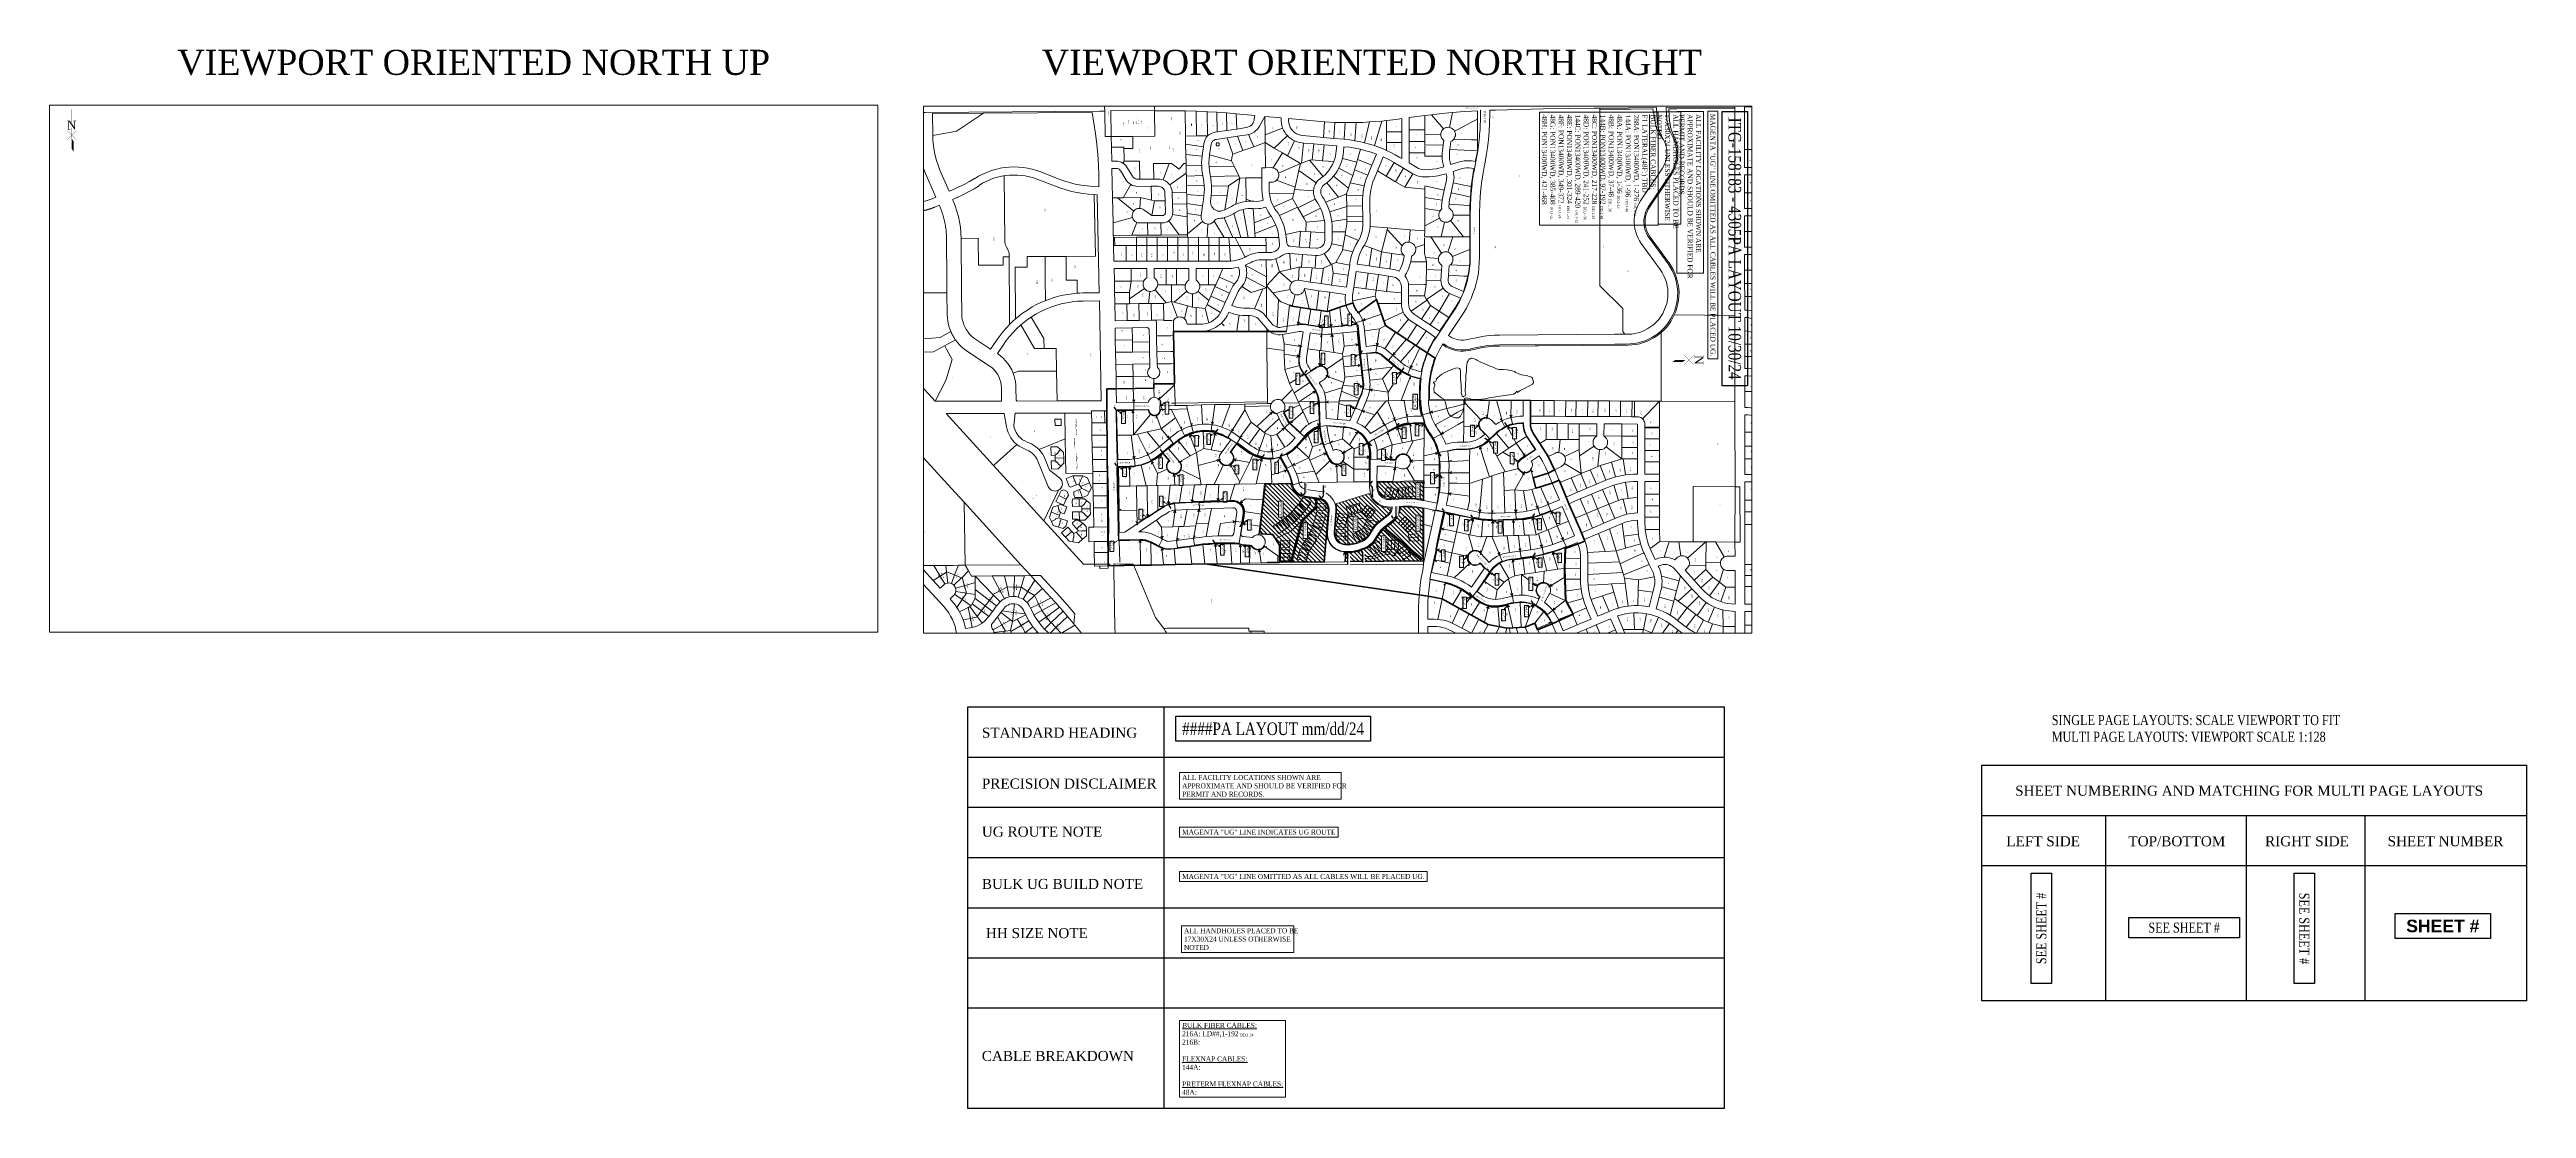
# Paper-space layout '1' of a CAD drawing. Header units: feet. Extents: x -17.2 to 32.2, y -9.2 to 11.9.
# The model-space entities are those that its viewports show. They can reach past a viewport. Long polylines and large blocks are cut down to what shows.
import ezdxf
from ezdxf import colors
from ezdxf.entities.mleader import LeaderData, LeaderLine
from ezdxf.enums import TextEntityAlignment as Align
from ezdxf.lldxf.tags import DXFTag
from ezdxf.math import Vec2, Vec3

# ---------------------------------------------------------------- set-up
doc = ezdxf.new("R2010")
doc.units = ezdxf.units.FT
doc.header["$LTSCALE"] = 0.015
doc.header["$MEASUREMENT"] = 0
doc.set_wipeout_variables(frame=1)
doc.linetypes.add('DASHED', pattern=[5, 3, -2])
doc.layers.get('defpoints').update_dxf_attribs({"color": 221})
doc.layers.get('defpoints').transparency = 0.7
for name, color, linetype in [('144A', 112, '144A'), ('144B', 112, '144B'), ('144C', 112, '144C'), ('288A', 112, '288A'), ('48A', 112, '48A'), ('48B', 112, '48B'), ('48C', 112, '48C'), ('48D', 112, '48D'), ('48E', 112, '48E'), ('48F', 112, '48F'), ('48G', 112, '48G'), ('48H', 112, '48H'), ('Dakota County Addresses', 7, 'Continuous'), ('Dakota County Parcels', 7, 'Continuous'), ('DETAIL', 7, 'Continuous'), ('DROP BURIED', 7, 'DASHED'), ('F1', 112, 'F1'), ('NOTES', 7, 'Continuous'), ('PROP_TEL', 6, 'Continuous'), ('STREET NAME', 7, 'Continuous'), ('TAIL', 1, 'MST'), ('TELEPHONE STRUCT-EX', 30, 'Continuous'), ('TELEPHONE STRUCT-PROP', 6, 'Continuous'), ('TERMINALS', 7, 'Continuous'), ('VIEWPORT', 6, 'Continuous')]:
    doc.layers.add(name, color=color, linetype=linetype)
doc.layers.add('RUNNING LINE (UNDERGROUND)', color=10, linetype='Continuous', lineweight=40)
doc.layers.add('WORK BOUNDARY', color=110, linetype='Continuous', lineweight=40)
doc.layers.add('TEMPLATE REFERENCE', color=2, linetype='Continuous', plot=False)
doc.styles.add('ARIALBD', font='arialbd.ttf')
doc.styles.add('Dimensions 100', font='arial.ttf')
doc.styles.add('Line', font='txt.shx', dxfattribs={"height": 3})
doc.styles.add('SIMPLEX', font='times.ttf', dxfattribs={"width": 0.8})
doc.styles.get("Standard").update_dxf_attribs({"font": 'times.ttf'})
doc.styles.add('Utilities', font='arial.ttf', dxfattribs={"height": 2.5})
tags = doc.linetypes.add('144A', pattern='A,80,-5,["144A",Line,S=1.5,R=0,X=0,Y=-1.5],-24', length=109).pattern_tags.tags
tags[6] = DXFTag(74, 10)
tags = doc.linetypes.add('144B', pattern='A,80,-5,["144B",Line,S=1.5,R=0,X=0,Y=-1.5],-24', length=109).pattern_tags.tags
tags[6] = DXFTag(74, 10)
tags = doc.linetypes.add('144C', pattern='A,80,-5,["144C",Line,S=1.5,R=0,X=0,Y=-1.5],-24', length=109).pattern_tags.tags
tags[6] = DXFTag(74, 10)
tags = doc.linetypes.add('288A', pattern='A,80,-5,["288A",Line,S=1.5,R=0,X=0,Y=-1.5],-24', length=109).pattern_tags.tags
tags[6] = DXFTag(74, 10)
tags = doc.linetypes.add('48A', pattern='A,80,-5,["48A",Line,S=1.5,R=0,X=0,Y=-1.5],-20', length=105).pattern_tags.tags
tags[6] = DXFTag(74, 10)
tags = doc.linetypes.add('48B', pattern='A,80,-5,["48B",Line,S=1.5,R=0,X=0,Y=-1.5],-20', length=105).pattern_tags.tags
tags[6] = DXFTag(74, 10)
tags = doc.linetypes.add('48C', pattern='A,80,-5,["48C",Line,S=1.5,R=0,X=0,Y=-1.5],-20', length=105).pattern_tags.tags
tags[6] = DXFTag(74, 10)
tags = doc.linetypes.add('48D', pattern='A,80,-5,["48D",Line,S=1.5,R=0,X=0,Y=-1.5],-20', length=105).pattern_tags.tags
tags[6] = DXFTag(74, 10)
tags = doc.linetypes.add('48E', pattern='A,80,-5,["48E",Line,S=1.5,R=0,X=0,Y=-1.5],-20', length=105).pattern_tags.tags
tags[6] = DXFTag(74, 10)
tags = doc.linetypes.add('48F', pattern='A,80,-5,["48F",Line,S=1.5,R=0,X=0,Y=-1.5],-20', length=105).pattern_tags.tags
tags[6] = DXFTag(74, 10)
tags = doc.linetypes.add('48G', pattern='A,80,-5,["48G",Line,S=1.5,R=0,X=0,Y=-1.5],-20', length=105).pattern_tags.tags
tags[6] = DXFTag(74, 10)
tags = doc.linetypes.add('48H', pattern='A,80,-5,["48H",Line,S=1.5,R=0,X=0,Y=-1.5],-20', length=105).pattern_tags.tags
tags[6] = DXFTag(74, 10)
tags = doc.linetypes.add('F1', pattern='A,15,-5,["F1",Line,S=1.5,R=0,X=0,Y=-1.5],-12', length=32).pattern_tags.tags
tags[6] = DXFTag(74, 10)
tags = doc.linetypes.add('MST', pattern='A,5,-5,5,-5,["TAIL",Line,S=1.5,R=0,X=0,Y=-1.5],-20', length=40).pattern_tags.tags
tags[10] = DXFTag(74, 10)

# ---------------------------------------------------------------- blocks, each defined once
blk = doc.blocks.new('NORTH ARROW')
at = {"color": 0, "const_width": 0.2, "flags": 128}
for points in [[(0, 41.2), (0, 19.8)], [(7.4, 7.4), (-7.4, -7.4)], [(-7.4, 7.4), (7.4, -7.4)], [(0, 12), (0, -21.9)]]:
    blk.add_lwpolyline(points, dxfattribs=at)
at = {"color": 0, "lineweight": -3}
for points in [[(-0.1, 41.2), (-4.7, 29.1), (-0.1, 25.1), (-0.1, 41.2)], [(0, -5.6), (0, -21.9), (3.1, -10.2), (3.1, -26.5)]]:
    blk.add_solid(points, dxfattribs=at)
blk.add_text('N', height=14.1, dxfattribs=at).set_placement((-0.1, 15.9), align=Align.MIDDLE_CENTER)
blk = doc.blocks.new('ACMAP_ANN_TEMPLATE_Dakota County Addresses')
at = {"layer": 'Dakota County Addresses', "style": 'Dimensions 100'}
blk.add_attdef('DakotaCountyAddress', text='', height=50, dxfattribs=at).set_placement((0, 0), align=Align.CENTER)
blk = doc.blocks.new('Proposed FlowerPot')
at = {"lineweight": 5, "ltscale": 100, "true_color": 0xffffff}
h = blk.add_hatch(color=7, dxfattribs=at)
h.dxf.hatch_style = 1
h.paths.add_polyline_path([(-0.06, 0, 0.414214), (0, -0.06, 0.414214), (0.06, 0, 0.414214), (0, 0.06, 0.414214)])
at = {"lineweight": 5, "ltscale": 100}
blk.add_circle((0, 0), 0.0604, dxfattribs=at)
at = {"layer": 'RUNNING LINE (UNDERGROUND)', "color": 6, "lineweight": 5, "const_width": 0.00907, "flags": 128}
blk.add_lwpolyline([(-0.06, 0, -0.414214), (0, 0.06, -0.414214), (0.06, 0, -0.414214), (0, -0.06, -0.414214), (-0.06, 0)], format="xyb", dxfattribs=at)
at = {"color": 18, "linetype": 'ByBlock', "lineweight": 5, "ltscale": 100, "true_color": 0x000000, "style": 'Dimensions 100'}
blk.add_text('F', height=0.0744, dxfattribs=at).set_placement((-0.03, -0.04))
blk = doc.blocks.new('NEW HH')
at = {"ltscale": 40, "true_color": 0xffffff}
h = blk.add_hatch(color=7, dxfattribs=at)
h.dxf.hatch_style = 1
h.paths.add_polyline_path([(-0.06, -0.03, 0.414214), (-0.05, -0.05), (0.05, -0.05, 0.414214), (0.06, -0.03), (0.06, 0.03, 0.414214), (0.05, 0.05), (-0.05, 0.05, 0.414214), (-0.06, 0.03)])
at = {"layer": 'RUNNING LINE (UNDERGROUND)', "color": 6, "lineweight": 0, "const_width": 0.005, "flags": 128}
blk.add_lwpolyline([(-0.06, 0.03), (-0.06, -0.03, 0.414214), (-0.05, -0.05), (0.05, -0.05, 0.414214), (0.06, -0.03), (0.06, 0.03, 0.414214), (0.05, 0.05), (-0.05, 0.05, 0.414214)], format="xyb", close=True, dxfattribs=at)
at = {"layer": 'TELEPHONE STRUCT-PROP', "color": 18, "true_color": 0x000000, "style": 'Utilities'}
blk.add_text('HH', height=0.05, dxfattribs=at).set_placement((0, 0), align=Align.MIDDLE_CENTER)
blk = doc.blocks.new('PFP')
at = {"color": 6}
blk.add_wipeout([(-0.1, 0.1), (0.1, 0.1), (0.1, -0.1), (-0.1, -0.1)], dxfattribs=at)
at = {"ltscale": 40, "true_color": 0xffffff}
h = blk.add_hatch(color=7, dxfattribs=at)
h.dxf.hatch_style = 1
h.paths.add_polyline_path([(-0.1, -0.1), (0.1, -0.1), (0.1, 0.1), (-0.1, 0.1)])
at = {"layer": 'RUNNING LINE (UNDERGROUND)', "color": 6, "lineweight": 0, "const_width": 0.0181, "flags": 128}
blk.add_lwpolyline([(-0.1, 0.1), (0.1, 0.1), (0.1, -0.1), (-0.1, -0.1)], close=True, dxfattribs=at)
at = {"layer": 'RUNNING LINE (UNDERGROUND)', "color": 18, "lineweight": 0, "true_color": 0x000000, "const_width": 0.0181, "flags": 128}
for points in [[(-0.1, -0.1), (0.1, 0.1)], [(-0.1, 0.1), (0.1, -0.1)]]:
    blk.add_lwpolyline(points, dxfattribs=at)
blk = doc.blocks.new('EX HH')
at = {"ltscale": 40, "true_color": 0xffffff}
h = blk.add_hatch(color=7, dxfattribs=at)
h.dxf.hatch_style = 1
h.paths.add_polyline_path([(-0.06, -0.03, 0.414214), (-0.05, -0.05), (0.05, -0.05, 0.414214), (0.06, -0.03), (0.06, 0.03, 0.414214), (0.05, 0.05), (-0.05, 0.05, 0.414214), (-0.06, 0.03)])
at = {"color": 30, "const_width": 0.005, "flags": 128}
blk.add_lwpolyline([(-0.06, 0.03), (-0.06, -0.03, 0.414214), (-0.05, -0.05), (0.05, -0.05, 0.414214), (0.06, -0.03), (0.06, 0.03, 0.414214), (0.05, 0.05), (-0.05, 0.05, 0.414214)], format="xyb", close=True, dxfattribs=at)
at = {"layer": 'RUNNING LINE (UNDERGROUND)', "color": 7, "lineweight": -3, "flags": 128}
blk.add_lwpolyline([(-0.05, 0.03), (-0.05, -0.03, 0.414214), (-0.05, -0.04), (0.05, -0.04, 0.414214), (0.05, -0.03), (0.05, 0.03, 0.414214), (0.05, 0.04), (-0.05, 0.04, 0.414214)], format="xyb", close=True, dxfattribs=at)
at = {"layer": 'TELEPHONE STRUCT-PROP', "color": 30, "style": 'Utilities'}
blk.add_text('HH', height=0.05, dxfattribs=at).set_placement((0, 0), align=Align.MIDDLE_CENTER)
blk = doc.blocks.new('TERMINAL')
at = {"lineweight": 5, "ltscale": 0.5, "flags": 128}
blk.add_lwpolyline([(0, -1), (0, 45)], dxfattribs=at)
at = {"lineweight": 5, "ltscale": 0.5}
blk.add_circle((0, 38), 3.83, dxfattribs=at)

msp = doc.modelspace()

# ---------------------------------------------------------------- linework, layer by layer
at = {"layer": '144B', "lineweight": 5, "ltscale": 50, "flags": 128}
msp.add_lwpolyline([(2815679, 970555), (2815690, 970542), (2815748, 970467, 0.081487), (2815791, 970428), (2815843, 970396), (2815859, 970385, -0.071138), (2815897, 970345, -0.06032), (2815927, 970277), (2815934, 970258, -0.086313), (2815945, 970155, -0.136386), (2815923, 970076, -0.081717), (2815887, 970036, -0.185051), (2815785, 970006), (2815607, 970020, 0.392965), (2815506, 969939), (2815504, 969919), (2815491, 969824, -0.276106), (2815410, 969724), (2815381, 969716, 0.063798), (2815274, 969676), (2815170, 969620), (2815167, 969618)], format="xyb", dxfattribs=at)
at = {"layer": '48B', "lineweight": 5, "ltscale": 50, "flags": 128}
msp.add_lwpolyline([(2814785, 968270), (2814786, 968269), (2814989, 968273), (2815189, 968278), (2815245, 968279)], dxfattribs=at)
at = {"layer": '48C', "lineweight": 5, "ltscale": 50, "flags": 128}
msp.add_lwpolyline([(2814483, 969820), (2814551, 969865), (2814622, 969912, -0.149087), (2814709, 969937), (2814718, 969937), (2814860, 969941), (2814913, 969942), (2814917, 969946)], format="xyb", dxfattribs=at)
at = {"layer": '48D', "lineweight": 5, "ltscale": 50, "flags": 128}
msp.add_lwpolyline([(2815395, 970357), (2815269, 970357), (2815169, 970358), (2815139, 970359, 0.105032), (2815050, 970341, 0.104163)], format="xyb", dxfattribs=at)
at = {"layer": '48E', "lineweight": 5, "ltscale": 50, "flags": 128}
msp.add_lwpolyline([(2815985, 971696), (2815996, 971613), (2816007, 971529, 0.10613), (2816037, 971423, 0.118928), (2816116, 971340), (2816186, 971292), (2816271, 971234), (2816309, 971204, -0.001077), (2816306, 971201), (2816310, 971193)], format="xyb", dxfattribs=at)
at = {"layer": '48F', "lineweight": 5, "ltscale": 50, "flags": 128}
msp.add_lwpolyline([(2815662, 971691, -0.025815), (2815675, 971612), (2815680, 971535), (2815683, 971450), (2815687, 971366, -0.021445), (2815682, 971286, -0.025871), (2815670, 971206), (2815647, 971097), (2815620, 970971), (2815619, 970968)], format="xyb", dxfattribs=at)
at = {"layer": '48G', "lineweight": 5, "ltscale": 50, "flags": 128}
msp.add_lwpolyline([(2814912, 971486, 0.083426), (2814971, 971392), (2815021, 971339), (2815030, 971329, -0.072068), (2815077, 971257, -0.072145), (2815100, 971175, -0.035685), (2815103, 971133), (2815103, 971094, 0.068662), (2815117, 970994), (2815132, 970919)], format="xyb", dxfattribs=at)
at = {"layer": 'Dakota County Parcels', "lineweight": 5}
for p, q in [((2812640, 973435), (2812640, 973535)), ((2812788, 973435), (2812788, 973535)), ((2812848, 973435), (2812848, 973535)), ((2812995, 973435), (2812995, 973535)), ((2813125, 973436), (2813125, 973536)), ((2813185, 973436), (2813185, 973536)), ((2813313, 973436), (2813313, 973536)), ((2813442, 973436), (2813442, 973536)), ((2813502, 973436), (2813502, 973537)), ((2813631, 973436), (2813631, 973537)), ((2813740, 973436), (2813740, 973556)), ((2813849, 973437), (2813849, 973556)), ((2813888, 973557), (2813976, 973526)), ((2814130, 973437), (2814152, 973567)), ((2814240, 973437), (2814240, 973567)), ((2814340, 973437), (2814340, 973557)), ((2814630, 973537), (2814630, 973437)), ((2814844, 973554), (2814963, 973503)), ((2814963, 973503), (2815016, 973563)), ((2815078, 973438), (2815078, 973635)), ((2815148, 973564), (2815183, 973528)), ((2815183, 973528), (2815310, 973548)), ((2815183, 973438), (2815183, 973528)), ((2815524, 973539), (2815524, 973439)), ((2815619, 973439), (2815619, 973586)), ((2815724, 973438), (2815723, 973639)), ((2816052, 973439), (2816052, 973599)), ((2816142, 973439), (2816142, 973599)), ((2816232, 973549), (2816232, 973439)), ((2816377, 973439), (2816377, 973549)), ((2816437, 973439), (2816437, 973609)), ((2816552, 973439), (2816552, 973609)), ((2816642, 973439), (2816645, 973583)), ((2812290, 973435), (2812640, 973435)), ((2812295, 972791), (2812291, 973355)), ((2812291, 973355), (2812301, 973355)), ((2812640, 973435), (2812788, 973435)), ((2812848, 973435), (2812995, 973435)), ((2812995, 973435), (2813125, 973436)), ((2813185, 973436), (2813313, 973436)), ((2813313, 973436), (2813442, 973436)), ((2813502, 973436), (2813631, 973436)), ((2813631, 973436), (2813740, 973436)), ((2813740, 973436), (2813849, 973437)), ((2813849, 973437), (2813960, 973437)), ((2814000, 972858), (2814003, 973356)), ((2814003, 973356), (2814713, 973357)), ((2814020, 973437), (2814130, 973437)), ((2814130, 973437), (2814240, 973437)), ((2814240, 973437), (2814340, 973437)), ((2814340, 973437), (2814440, 973437)), ((2814500, 973437), (2814630, 973437)), ((2814630, 973437), (2814760, 973438)), ((2814710, 972749), (2814713, 973357)), ((2814820, 973438), (2814963, 973438)), ((2814963, 973438), (2814963, 973503)), ((2814963, 973438), (2815078, 973438)), ((2815078, 973438), (2815183, 973438)), ((2815183, 973438), (2815313, 973438)), ((2815313, 973438), (2815313, 973510)), ((2815373, 973438), (2815373, 973510)), ((2815373, 973438), (2815524, 973439)), ((2815411, 973013), (2815413, 973358)), ((2815413, 973358), (2815867, 973357)), ((2815414, 973398), (2815867, 973399)), ((2815524, 973439), (2815619, 973439)), ((2815619, 973439), (2815724, 973438)), ((2815724, 973438), (2816052, 973439)), ((2815866, 973198), (2815867, 973357)), ((2815867, 973357), (2815982, 973358)), ((2815982, 973298), (2815982, 973358)), ((2816052, 973439), (2816142, 973439)), ((2816102, 973298), (2816102, 973358)), ((2816102, 973358), (2816237, 973358)), ((2816142, 973439), (2816232, 973439)), ((2816232, 973439), (2816377, 973439)), ((2816237, 973358), (2816377, 973358)), ((2816237, 973282), (2816237, 973358)), ((2816437, 973439), (2816552, 973439)), ((2816437, 973358), (2816562, 973359)), ((2816552, 973439), (2816642, 973439)), ((2816562, 973259), (2816562, 973359)), ((2816562, 973359), (2816697, 973359)), ((2816642, 973439), (2816782, 973439)), ((2815866, 973198), (2815990, 973268)), ((2816032, 973118), (2816039, 973238)), ((2816091, 973263), (2816198, 973229)), ((2816093, 973118), (2816157, 973174)), ((2816157, 973174), (2816198, 973229)), ((2816157, 973174), (2816243, 973077)), ((2816198, 973229), (2816237, 973282)), ((2816198, 973229), (2816310, 973149)), ((2816237, 973282), (2816357, 973240)), ((2816471, 973047), (2816363, 973120)), ((2816525, 973136), (2816402, 973190)), ((2816425, 973258), (2816562, 973259)), ((2816510, 973098), (2816525, 973136)), ((2816525, 973136), (2816540, 973173)), ((2816540, 973173), (2816562, 973259)), ((2816540, 973173), (2816658, 973132)), ((2816562, 973259), (2816690, 973259)), ((2815411, 973013), (2815866, 973013)), ((2815865, 972895), (2815866, 973013)), ((2816032, 973118), (2816063, 973118)), ((2816056, 972980), (2816063, 973118)), ((2816063, 973118), (2816093, 973118)), ((2816085, 972962), (2816098, 972947)), ((2816093, 973118), (2816180, 973021)), ((2816098, 972947), (2816180, 973021)), ((2816145, 972909), (2816251, 973003)), ((2816180, 973021), (2816243, 973077)), ((2816243, 973077), (2816257, 973089)), ((2816251, 973003), (2816297, 973045)), ((2816352, 972890), (2816251, 973003)), ((2816297, 973045), (2816313, 973059)), ((2816313, 973059), (2816408, 972963)), ((2816408, 972963), (2816352, 972890)), ((2816408, 972963), (2816462, 973034)), ((2816408, 972963), (2816511, 972885)), ((2816462, 973034), (2816471, 973047)), ((2816462, 973034), (2816566, 972957)), ((2816471, 973047), (2816510, 973098)), ((2816510, 973098), (2816619, 973041)), ((2816511, 972885), (2816558, 972946)), ((2816558, 972946), (2816566, 972957)), ((2816640, 972958), (2816749, 972889)), ((2812295, 972791), (2812392, 972797)), ((2812295, 972711), (2812396, 972717)), ((2812407, 972820), (2812305, 972814)), ((2812794, 972760), (2813062, 972580)), ((2812839, 972826), (2813107, 972647)), ((2812844, 972835), (2813112, 972655)), ((2813366, 972652), (2813578, 972807)), ((2813578, 972807), (2813578, 972807)), ((2813625, 972742), (2813625, 972742)), ((2813787, 972806), (2813788, 972804)), ((2814144, 972750), (2814710, 972749)), ((2814708, 972531), (2814710, 972737)), ((2814710, 972737), (2814710, 972749)), ((2814923, 972737), (2814927, 972737)), ((2814923, 972616), (2814923, 972737)), ((2814927, 972616), (2814927, 972737)), ((2814927, 972737), (2815018, 972737)), ((2815018, 972737), (2815113, 972737)), ((2815018, 972616), (2815018, 972737)), ((2815113, 972616), (2815113, 972737)), ((2815113, 972737), (2815208, 972737)), ((2815208, 972616), (2815208, 972737)), ((2815208, 972737), (2815308, 972737)), ((2815308, 972617), (2815308, 972737)), ((2815368, 972617), (2815368, 972737)), ((2815473, 972737), (2815568, 972737)), ((2815473, 972617), (2815473, 972737)), ((2815568, 972617), (2815568, 972737)), ((2815568, 972737), (2815663, 972737)), ((2815663, 972737), (2815763, 972737)), ((2815663, 972617), (2815663, 972737)), ((2815763, 972737), (2815863, 972738)), ((2815763, 972619), (2815763, 972737)), ((2815863, 972738), (2815864, 972817)), ((2815863, 972738), (2815921, 972659)), ((2815864, 972817), (2815865, 972895)), ((2815864, 972817), (2815991, 972776)), ((2815865, 972895), (2815981, 972913)), ((2815995, 972882), (2816014, 972862)), ((2816061, 972736), (2816065, 972727)), ((2816065, 972727), (2816075, 972731)), ((2816086, 972856), (2816145, 972909)), ((2816145, 972909), (2816185, 972899)), ((2816147, 972754), (2816185, 972899)), ((2816185, 972899), (2816268, 972877)), ((2816235, 972755), (2816268, 972877)), ((2816265, 972748), (2816321, 972734)), ((2816268, 972877), (2816330, 972861)), ((2816321, 972734), (2816353, 972855)), ((2816321, 972734), (2816415, 972709)), ((2816330, 972861), (2816352, 972890)), ((2816330, 972861), (2816353, 972855)), ((2816353, 972855), (2816468, 972824)), ((2816486, 972728), (2816613, 972674)), ((2816497, 972866), (2816511, 972885)), ((2816545, 972830), (2816536, 972818)), ((2816536, 972818), (2816642, 972743)), ((2816545, 972830), (2816592, 972891)), ((2816592, 972891), (2816606, 972910)), ((2816592, 972891), (2816695, 972812)), ((2816642, 972743), (2816627, 972707)), ((2816642, 972743), (2816679, 972791)), ((2812298, 972245), (2812295, 972711)), ((2812452, 972710), (2812305, 972682)), ((2814708, 972531), (2814837, 972530)), ((2814708, 972511), (2814708, 972531)), ((2814708, 972416), (2814708, 972511)), ((2814708, 972511), (2814837, 972510)), ((2814836, 972415), (2814837, 972510)), ((2814837, 972530), (2814837, 972556)), ((2814837, 972510), (2814837, 972530)), ((2814896, 972426), (2814897, 972556)), ((2814897, 972616), (2814923, 972616)), ((2814897, 972556), (2814997, 972556)), ((2814923, 972616), (2814927, 972616)), ((2814927, 972616), (2815018, 972616)), ((2814997, 972556), (2815090, 972556)), ((2814997, 972426), (2814997, 972556)), ((2815018, 972616), (2815113, 972616)), ((2815090, 972426), (2815090, 972556)), ((2815090, 972556), (2815183, 972556)), ((2815113, 972616), (2815208, 972616)), ((2815183, 972439), (2815183, 972556)), ((2815183, 972556), (2815308, 972556)), ((2815208, 972616), (2815308, 972617)), ((2815368, 972617), (2815473, 972617)), ((2815368, 972557), (2815498, 972557)), ((2815473, 972617), (2815568, 972617)), ((2815498, 972557), (2815628, 972557)), ((2815498, 972557), (2815509, 972478)), ((2815568, 972617), (2815663, 972617)), ((2815663, 972617), (2815718, 972617)), ((2815688, 972557), (2815718, 972557)), ((2815820, 972443), (2815802, 972563)), ((2815921, 972659), (2815939, 972667)), ((2815939, 972667), (2816011, 972701)), ((2815957, 972609), (2815965, 972613)), ((2815965, 972613), (2816051, 972653)), ((2816007, 972710), (2816011, 972701)), ((2816051, 972653), (2816100, 972677)), ((2816179, 972564), (2816154, 972694)), ((2816165, 972449), (2816179, 972564)), ((2816179, 972564), (2816264, 972562)), ((2816250, 972690), (2816279, 972683)), ((2816264, 972562), (2816279, 972683)), ((2816264, 972562), (2816389, 972559)), ((2816279, 972683), (2816400, 972651)), ((2816450, 972526), (2816585, 972532)), ((2816585, 972606), (2816457, 972629)), ((2816613, 972674), (2816585, 972606)), ((2816585, 972532), (2816585, 972606)), ((2816585, 972606), (2816710, 972574)), ((2816585, 972532), (2816586, 972438)), ((2816627, 972707), (2816613, 972674)), ((2816627, 972707), (2816736, 972647)), ((2813761, 972246), (2813948, 972435)), ((2813948, 972435), (2814137, 972435)), ((2814137, 972435), (2814137, 972436)), ((2814159, 972451), (2814159, 972466)), ((2814159, 972367), (2814159, 972451)), ((2814166, 971421), (2814159, 972367)), ((2814239, 972368), (2814239, 972465)), ((2814246, 971421), (2814239, 972368)), ((2814707, 972326), (2814708, 972416)), ((2814707, 972231), (2814707, 972326)), ((2814707, 972326), (2814836, 972325)), ((2814708, 972416), (2814836, 972415)), ((2814835, 972230), (2814836, 972325)), ((2814836, 972325), (2814836, 972415)), ((2814895, 972281), (2814896, 972426)), ((2814896, 972426), (2814997, 972426)), ((2814995, 972280), (2814997, 972426)), ((2814997, 972426), (2815090, 972426)), ((2815084, 972297), (2815183, 972426)), ((2815090, 972426), (2815183, 972426)), ((2815183, 972439), (2815315, 972458)), ((2815183, 972426), (2815183, 972439)), ((2815183, 972426), (2815209, 972343)), ((2815209, 972343), (2815332, 972376)), ((2815209, 972343), (2815239, 972249)), ((2815376, 972457), (2815509, 972478)), ((2815399, 972360), (2815525, 972400)), ((2815420, 972304), (2815435, 972269)), ((2815435, 972269), (2815555, 972319)), ((2815509, 972478), (2815514, 972437)), ((2815514, 972437), (2815639, 972469)), ((2815514, 972437), (2815515, 972427)), ((2815515, 972427), (2815525, 972400)), ((2815525, 972400), (2815555, 972319)), ((2815555, 972319), (2815674, 972370)), ((2815555, 972319), (2815594, 972227)), ((2815639, 972469), (2815641, 972460)), ((2815659, 972406), (2815674, 972370)), ((2815674, 972370), (2815713, 972278)), ((2815715, 972429), (2815820, 972443)), ((2815715, 972429), (2815758, 972326)), ((2815758, 972326), (2815940, 972381)), ((2815758, 972326), (2815797, 972234)), ((2815820, 972443), (2815918, 972456)), ((2815940, 972381), (2816029, 972408)), ((2815945, 972291), (2815940, 972381)), ((2816029, 972408), (2816046, 972413)), ((2816046, 972413), (2816117, 972434)), ((2816117, 972434), (2816137, 972440)), ((2816137, 972440), (2816165, 972449)), ((2816165, 972449), (2816206, 972454)), ((2816212, 972343), (2816206, 972454)), ((2816280, 972362), (2816309, 972268)), ((2816309, 972268), (2816438, 972323)), ((2816431, 972340), (2816438, 972323)), ((2816438, 972323), (2816477, 972229)), ((2816475, 972391), (2816586, 972438)), ((2816498, 972335), (2816590, 972374)), ((2816498, 972335), (2816548, 972216)), ((2816586, 972438), (2816668, 972472)), ((2816590, 972374), (2816673, 972409)), ((2816590, 972374), (2816640, 972254)), ((2812299, 972200), (2812298, 972245)), ((2812298, 972245), (2812308, 972245)), ((2812308, 972245), (2813761, 972246)), ((2814705, 972051), (2814706, 972146)), ((2814706, 972146), (2814707, 972231)), ((2814706, 972146), (2814835, 972145)), ((2814707, 972231), (2814835, 972230)), ((2814834, 972050), (2814835, 972145)), ((2814835, 972145), (2814835, 972230)), ((2814894, 972076), (2814895, 972221)), ((2814895, 972281), (2814995, 972280)), ((2814895, 972221), (2814995, 972220)), ((2814994, 972075), (2814995, 972220)), ((2815080, 972200), (2815158, 972080)), ((2815107, 972244), (2815245, 972230)), ((2815239, 972249), (2815358, 972296)), ((2815239, 972249), (2815245, 972230)), ((2815245, 972230), (2815272, 972167)), ((2815272, 972167), (2815391, 972218)), ((2815305, 972089), (2815424, 972139)), ((2815358, 972296), (2815365, 972281)), ((2815365, 972281), (2815391, 972218)), ((2815391, 972218), (2815424, 972139)), ((2815424, 972139), (2815458, 972061)), ((2815435, 972269), (2815474, 972177)), ((2815474, 972177), (2815594, 972227)), ((2815474, 972177), (2815513, 972084)), ((2815513, 972084), (2815633, 972135)), ((2815594, 972227), (2815713, 972278)), ((2815594, 972227), (2815633, 972135)), ((2815633, 972135), (2815752, 972186)), ((2815633, 972135), (2815672, 972043)), ((2815713, 972278), (2815752, 972186)), ((2815752, 972186), (2815791, 972094)), ((2815797, 972234), (2815945, 972291)), ((2815797, 972234), (2815846, 972117)), ((2815945, 972291), (2815952, 972145)), ((2816004, 972148), (2816042, 972147)), ((2816042, 972147), (2816133, 972146)), ((2816133, 972146), (2816149, 972146)), ((2816309, 972268), (2816339, 972174)), ((2816332, 972109), (2816369, 971972)), ((2816391, 972193), (2816477, 972229)), ((2816408, 972135), (2816414, 972137)), ((2816408, 972135), (2816457, 972020)), ((2816414, 972137), (2816501, 972174)), ((2816501, 972174), (2816549, 972059)), ((2816548, 972216), (2816640, 972254)), ((2816548, 972216), (2816583, 972133)), ((2816583, 972133), (2816726, 972193)), ((2816583, 972133), (2816620, 972045)), ((2816640, 972254), (2816733, 972266)), ((2814704, 971871), (2814705, 971966)), ((2814705, 971966), (2814705, 972051)), ((2814705, 972051), (2814834, 972050)), ((2814705, 971966), (2814834, 971965)), ((2814833, 971870), (2814834, 971965)), ((2814834, 971965), (2814834, 972050)), ((2814893, 971896), (2814894, 971986)), ((2814894, 971986), (2814894, 972076)), ((2814894, 972076), (2814994, 972075)), ((2814894, 971986), (2815024, 971985)), ((2814994, 972075), (2815024, 972075)), ((2815023, 971920), (2815024, 971985)), ((2815023, 971920), (2815132, 971909)), ((2815023, 971895), (2815023, 971920)), ((2815024, 971985), (2815024, 972075)), ((2815024, 972075), (2815105, 972075)), ((2815105, 972075), (2815158, 972080)), ((2815105, 972075), (2815164, 971957)), ((2815158, 972080), (2815303, 972093)), ((2815222, 971955), (2815303, 972093)), ((2815245, 971930), (2815273, 971874)), ((2815288, 971881), (2815377, 971918)), ((2815305, 972089), (2815338, 972010)), ((2815338, 972010), (2815458, 972061)), ((2815338, 972010), (2815377, 971918)), ((2815377, 971918), (2815497, 971969)), ((2815382, 971855), (2815520, 971914)), ((2815458, 972061), (2815497, 971969)), ((2815513, 972084), (2815552, 971992)), ((2815520, 971914), (2815559, 971822)), ((2815552, 971992), (2815672, 972043)), ((2815575, 971937), (2815695, 971988)), ((2815575, 971937), (2815614, 971845)), ((2815672, 972043), (2815791, 972094)), ((2815695, 971988), (2815815, 972038)), ((2815734, 971896), (2815695, 971988)), ((2815734, 971896), (2815854, 971946)), ((2815815, 972038), (2815854, 971946)), ((2815870, 972062), (2815909, 971970)), ((2815914, 971958), (2815909, 971970)), ((2815914, 971958), (2816000, 971955)), ((2815950, 971858), (2816091, 971902)), ((2816000, 971955), (2816002, 972088)), ((2816000, 971955), (2816085, 971952)), ((2816002, 972088), (2816087, 972087)), ((2816085, 971952), (2816087, 972087)), ((2816085, 971952), (2816158, 971954)), ((2816085, 971952), (2816091, 971902)), ((2816087, 972087), (2816148, 972086)), ((2816091, 971902), (2816103, 971809)), ((2816148, 972086), (2816171, 972086)), ((2816158, 971954), (2816173, 971955)), ((2816158, 971954), (2816233, 971832)), ((2816173, 971955), (2816171, 972086)), ((2816173, 971955), (2816271, 971958)), ((2816252, 972092), (2816271, 971958)), ((2816271, 971958), (2816347, 971961)), ((2816289, 971836), (2816347, 971961)), ((2816347, 971961), (2816369, 971972)), ((2816347, 971961), (2816428, 971859)), ((2816369, 971972), (2816457, 972020)), ((2816457, 972020), (2816549, 972059)), ((2816457, 972020), (2816505, 971905)), ((2816505, 971905), (2816598, 971944)), ((2816549, 972059), (2816598, 971944)), ((2816620, 972045), (2816740, 972096)), ((2816620, 972045), (2816659, 971953)), ((2812315, 971389), (2812306, 971781)), ((2814703, 971676), (2814704, 971786)), ((2814704, 971871), (2814833, 971870)), ((2814704, 971786), (2814704, 971871)), ((2814704, 971786), (2814833, 971785)), ((2814832, 971675), (2814833, 971785)), ((2814833, 971785), (2814833, 971870)), ((2814892, 971675), (2814893, 971806)), ((2814893, 971896), (2815023, 971895)), ((2814893, 971806), (2814893, 971896)), ((2814893, 971806), (2815023, 971805)), ((2814976, 971700), (2815057, 971754)), ((2815010, 971650), (2815106, 971715)), ((2815023, 971805), (2815023, 971895)), ((2815023, 971805), (2815057, 971754)), ((2815057, 971754), (2815073, 971765)), ((2815106, 971715), (2815162, 971632)), ((2815138, 971877), (2815165, 971821)), ((2815157, 971747), (2815201, 971681)), ((2815271, 971679), (2815338, 971697)), ((2815288, 971881), (2815273, 971874)), ((2815303, 971822), (2815299, 971820)), ((2815338, 971697), (2815299, 971820)), ((2815311, 971825), (2815303, 971822)), ((2815311, 971825), (2815382, 971855)), ((2815338, 971697), (2815342, 971698)), ((2815342, 971698), (2815424, 971720)), ((2815382, 971855), (2815412, 971759)), ((2815412, 971759), (2815559, 971822)), ((2815412, 971759), (2815424, 971720)), ((2815424, 971720), (2815434, 971687)), ((2815434, 971687), (2815591, 971737)), ((2815559, 971822), (2815567, 971801)), ((2815614, 971845), (2815734, 971896)), ((2815614, 971845), (2815623, 971825)), ((2815644, 971770), (2815769, 971812)), ((2815665, 971692), (2815807, 971723)), ((2815734, 971896), (2815766, 971820)), ((2815766, 971820), (2815886, 971860)), ((2815766, 971820), (2815769, 971812)), ((2815769, 971812), (2815798, 971743)), ((2815798, 971743), (2815912, 971771)), ((2815798, 971743), (2815807, 971723)), ((2815808, 971721), (2815807, 971723)), ((2815810, 971661), (2815808, 971721)), ((2815972, 971778), (2816103, 971809)), ((2815989, 971696), (2816117, 971718)), ((2815997, 971641), (2815989, 971696)), ((2816103, 971809), (2816106, 971787)), ((2816106, 971787), (2816117, 971718)), ((2816106, 971787), (2816204, 971783)), ((2816117, 971718), (2816131, 971630)), ((2816135, 971602), (2816229, 971732)), ((2816294, 971833), (2816289, 971836)), ((2816294, 971833), (2816365, 971792)), ((2816316, 971751), (2816335, 971740)), ((2816383, 971700), (2816568, 971633)), ((2816437, 971786), (2816535, 971711)), ((2816529, 971849), (2816621, 971888)), ((2816529, 971849), (2816579, 971730)), ((2816579, 971730), (2816535, 971711)), ((2816535, 971711), (2816568, 971633)), ((2816579, 971730), (2816671, 971768)), ((2816621, 971888), (2816671, 971768)), ((2814701, 971396), (2814702, 971516)), ((2814702, 971516), (2814703, 971616)), ((2814703, 971676), (2814832, 971675)), ((2814703, 971616), (2814703, 971676)), ((2814703, 971616), (2814832, 971615)), ((2814916, 971488), (2815054, 971559)), ((2814974, 971395), (2815095, 971498)), ((2814998, 971643), (2815010, 971650)), ((2814998, 971643), (2815054, 971559)), ((2815054, 971559), (2815162, 971632)), ((2815054, 971559), (2815095, 971498)), ((2815095, 971498), (2815129, 971448)), ((2815129, 971448), (2815204, 971580)), ((2815162, 971632), (2815184, 971598)), ((2815262, 971578), (2815289, 971467)), ((2815294, 971626), (2815439, 971546)), ((2815434, 971687), (2815446, 971617)), ((2815439, 971546), (2815446, 971617)), ((2815439, 971546), (2815624, 971555)), ((2815442, 971458), (2815439, 971546)), ((2815446, 971617), (2815613, 971647)), ((2815624, 971547), (2815624, 971555)), ((2815627, 971465), (2815624, 971547)), ((2815679, 971612), (2815811, 971627)), ((2815684, 971535), (2815684, 971549)), ((2815684, 971535), (2815814, 971540)), ((2815685, 971531), (2815684, 971535)), ((2815687, 971450), (2815685, 971531)), ((2815810, 971661), (2815931, 971680)), ((2815811, 971627), (2815810, 971661)), ((2815813, 971576), (2815811, 971627)), ((2815813, 971576), (2815942, 971592)), ((2815814, 971540), (2815813, 971576)), ((2815814, 971536), (2815814, 971540)), ((2815816, 971485), (2815814, 971536)), ((2815816, 971485), (2815954, 971502)), ((2815937, 971634), (2815931, 971680)), ((2815937, 971634), (2815942, 971592)), ((2815942, 971592), (2815954, 971502)), ((2815997, 971641), (2816000, 971614)), ((2816000, 971614), (2816131, 971630)), ((2816000, 971614), (2816011, 971529)), ((2816011, 971529), (2816145, 971546)), ((2816011, 971529), (2816013, 971510)), ((2816041, 971425), (2816168, 971497)), ((2816131, 971630), (2816135, 971602)), ((2816135, 971602), (2816304, 971605)), ((2816135, 971602), (2816145, 971546)), ((2816145, 971546), (2816168, 971497)), ((2816168, 971497), (2816169, 971494)), ((2816169, 971494), (2816312, 971527)), ((2816169, 971494), (2816197, 971459)), ((2816312, 971527), (2816334, 971429)), ((2816364, 971592), (2816569, 971598)), ((2816370, 971540), (2816382, 971488)), ((2816382, 971488), (2816572, 971532)), ((2816568, 971633), (2816704, 971690)), ((2816569, 971598), (2816568, 971633)), ((2816571, 971557), (2816569, 971598)), ((2816571, 971557), (2816741, 971614)), ((2816572, 971532), (2816571, 971557)), ((2816573, 971503), (2816572, 971532)), ((2816573, 971503), (2816805, 971536)), ((2816574, 971482), (2816573, 971503)), ((2812315, 971389), (2812317, 971342)), ((2812317, 971342), (2812355, 971342)), ((2812759, 971300), (2812769, 971298)), ((2814701, 971396), (2814871, 971442)), ((2814701, 971338), (2814701, 971396)), ((2814701, 971338), (2814847, 971320)), ((2814865, 971356), (2814901, 971390)), ((2814948, 971269), (2814981, 971300)), ((2814974, 971395), (2814983, 971385)), ((2814983, 971385), (2815024, 971341)), ((2815033, 971331), (2815024, 971341)), ((2815033, 971331), (2815161, 971399)), ((2815129, 971448), (2815161, 971399)), ((2815161, 971399), (2815289, 971467)), ((2815289, 971467), (2815292, 971453)), ((2815292, 971453), (2815442, 971458)), ((2815292, 971453), (2815324, 971358)), ((2815324, 971358), (2815330, 971339)), ((2815330, 971339), (2815349, 971282)), ((2815442, 971458), (2815627, 971465)), ((2815630, 971388), (2815627, 971465)), ((2815630, 971359), (2815630, 971388)), ((2815687, 971450), (2815817, 971455)), ((2815688, 971448), (2815687, 971450)), ((2815690, 971390), (2815688, 971448)), ((2815690, 971366), (2815690, 971390)), ((2815690, 971366), (2815821, 971367)), ((2815817, 971455), (2815816, 971485)), ((2815817, 971453), (2815817, 971455)), ((2815821, 971367), (2815817, 971453)), ((2815975, 971424), (2815821, 971358)), ((2815821, 971358), (2815821, 971367)), ((2815822, 971317), (2815821, 971358)), ((2815824, 971272), (2815822, 971317)), ((2815822, 971317), (2815962, 971268)), ((2815962, 971268), (2816034, 971335)), ((2816044, 971262), (2816082, 971298)), ((2816082, 971298), (2816238, 971191)), ((2816111, 971348), (2816118, 971344)), ((2816118, 971344), (2816197, 971459)), ((2816118, 971344), (2816188, 971296)), ((2816188, 971296), (2816261, 971403)), ((2816188, 971296), (2816274, 971237)), ((2816197, 971459), (2816261, 971403)), ((2816261, 971403), (2816339, 971387)), ((2816382, 971488), (2816393, 971443)), ((2816393, 971330), (2816529, 971298)), ((2816398, 971408), (2816563, 971422)), ((2816502, 971250), (2816529, 971298)), ((2816529, 971298), (2816546, 971329)), ((2816546, 971329), (2816563, 971422)), ((2816546, 971329), (2816658, 971269)), ((2816563, 971422), (2816574, 971482)), ((2816563, 971422), (2816701, 971349)), ((2816574, 971482), (2816746, 971433)), ((2816597, 971024), (2816791, 971390)), ((2812321, 971239), (2812389, 971239)), ((2812389, 971239), (2812561, 971239)), ((2812561, 971239), (2812649, 971239)), ((2812736, 971211), (2812738, 971222)), ((2812795, 971199), (2812797, 971211)), ((2812801, 971098), (2812820, 971039)), ((2813030, 971182), (2813099, 971178)), ((2813099, 971178), (2813156, 971177)), ((2813156, 971257), (2813525, 971257)), ((2813156, 971177), (2813178, 971177)), ((2813178, 971177), (2813356, 971177)), ((2813224, 971018), (2813356, 971125)), ((2813356, 971177), (2813462, 971177)), ((2813357, 971036), (2813356, 971125)), ((2813462, 971177), (2813524, 971177)), ((2813767, 971033), (2813806, 971124)), ((2813822, 971009), (2813861, 971101)), ((2814005, 971111), (2814169, 971002)), ((2814700, 971128), (2814714, 971128)), ((2814714, 971128), (2814734, 971128)), ((2814772, 971128), (2814874, 971127)), ((2814874, 971127), (2814919, 971127)), ((2814919, 971127), (2815047, 971126)), ((2815047, 971126), (2815047, 971133)), ((2815047, 971094), (2815047, 971126)), ((2815104, 971176), (2815197, 971175)), ((2815107, 971094), (2815107, 971133)), ((2815295, 971175), (2815298, 971175)), ((2815298, 971175), (2815385, 971174)), ((2815349, 971282), (2815385, 971174)), ((2815385, 971174), (2815489, 971173)), ((2815489, 971173), (2815529, 971173)), ((2815651, 971096), (2815783, 971067)), ((2815672, 971196), (2815674, 971205)), ((2815674, 971205), (2815807, 971178)), ((2815686, 971285), (2815824, 971272)), ((2815804, 971167), (2815942, 971205)), ((2815804, 971167), (2815807, 971178)), ((2815807, 971178), (2815824, 971260)), ((2815824, 971260), (2815824, 971272)), ((2815959, 971264), (2815962, 971268)), ((2816041, 971177), (2816161, 971049)), ((2816256, 971111), (2816382, 971036)), ((2816274, 971237), (2816299, 971270)), ((2816286, 971154), (2816313, 971190)), ((2816313, 971190), (2816347, 971233)), ((2816313, 971190), (2816422, 971106)), ((2816363, 971257), (2816470, 971192)), ((2816412, 971088), (2816382, 971036)), ((2816422, 971106), (2816412, 971088)), ((2816412, 971088), (2816534, 971033)), ((2816422, 971106), (2816458, 971172)), ((2816458, 971172), (2816470, 971192)), ((2816458, 971172), (2816574, 971110)), ((2816470, 971192), (2816502, 971250)), ((2816502, 971250), (2816616, 971190)), ((2816544, 971053), (2816574, 971110)), ((2816574, 971110), (2816616, 971190)), ((2816616, 971190), (2816658, 971269)), ((2812336, 971034), (2812457, 971010)), ((2812353, 970863), (2812470, 970960)), ((2812519, 970808), (2812517, 970939)), ((2812564, 970962), (2812602, 970958)), ((2812572, 971022), (2812640, 971013)), ((2812602, 970958), (2812651, 970951)), ((2812604, 970807), (2812602, 970958)), ((2812640, 971013), (2812659, 971011)), ((2812695, 970807), (2812693, 970949)), ((2812744, 971080), (2812763, 971021)), ((2812890, 970984), (2812973, 970967)), ((2812903, 971043), (2812913, 971041)), ((2812913, 971041), (2812996, 971023)), ((2812939, 970807), (2812973, 970967)), ((2812973, 970967), (2813041, 970952)), ((2812996, 971023), (2813053, 971011)), ((2813033, 970806), (2813056, 970949)), ((2813041, 970952), (2813056, 970949)), ((2813123, 970806), (2813143, 970932)), ((2813205, 970927), (2813266, 970806)), ((2813236, 970968), (2813357, 970942)), ((2813357, 971036), (2813484, 970996)), ((2813357, 970942), (2813357, 971036)), ((2813358, 970856), (2813357, 970942)), ((2813491, 970945), (2813358, 970856)), ((2813526, 970812), (2813536, 970919)), ((2813592, 970946), (2813631, 970943)), ((2813595, 971006), (2813673, 971001)), ((2813625, 970820), (2813631, 970943)), ((2813631, 970943), (2813717, 970939)), ((2813673, 971001), (2813713, 970999)), ((2813709, 970939), (2813717, 970939)), ((2813719, 970819), (2813717, 970939)), ((2813780, 970959), (2813872, 970822)), ((2813822, 971009), (2813969, 970925)), ((2813922, 970854), (2813969, 970925)), ((2813961, 971044), (2814022, 971004)), ((2813969, 970925), (2814022, 971004)), ((2813969, 970925), (2814081, 970850)), ((2814022, 971004), (2814134, 970929)), ((2814081, 970850), (2814134, 970929)), ((2814169, 971002), (2814175, 971010)), ((2814184, 970896), (2814188, 970893)), ((2814236, 970957), (2814241, 970966)), ((2814236, 970957), (2814244, 970952)), ((2815133, 970915), (2815159, 970800)), ((2815226, 971006), (2815204, 971005)), ((2815226, 971006), (2815294, 971005)), ((2815226, 970926), (2815232, 970926)), ((2815231, 970800), (2815232, 970926)), ((2815232, 970926), (2815318, 970925)), ((2815294, 971005), (2815297, 971005)), ((2815297, 971005), (2815384, 971005)), ((2815317, 970800), (2815318, 970925)), ((2815318, 970925), (2815399, 970925)), ((2815384, 971005), (2815399, 971005)), ((2815418, 970925), (2815399, 970925)), ((2815514, 970913), (2815548, 970905)), ((2815531, 970991), (2815565, 970983)), ((2815586, 970799), (2815607, 970892)), ((2815607, 970892), (2815738, 970864)), ((2815623, 970971), (2815755, 970942)), ((2815755, 970942), (2815842, 970923)), ((2815870, 971049), (2815783, 971067)), ((2815842, 970923), (2815928, 970904)), ((2815956, 971030), (2815870, 971049)), ((2815928, 970904), (2816014, 970886)), ((2815956, 971030), (2816042, 971012)), ((2816014, 970886), (2816117, 970863)), ((2816042, 971012), (2816145, 970991)), ((2816203, 970978), (2816334, 970949)), ((2816334, 970949), (2816503, 970913)), ((2816503, 970913), (2816502, 970885)), ((2816534, 971033), (2816544, 971053)), ((2812353, 970863), (2812360, 970808)), ((2812360, 970808), (2812377, 970678)), ((2812360, 970808), (2812477, 970808)), ((2812377, 970678), (2812477, 970678)), ((2812477, 970678), (2812477, 970808)), ((2812477, 970808), (2812519, 970808)), ((2812477, 970678), (2812572, 970677)), ((2812572, 970677), (2812572, 970808)), ((2812572, 970808), (2812601, 970807)), ((2812572, 970677), (2812667, 970677)), ((2812609, 970807), (2812667, 970807)), ((2812667, 970677), (2812667, 970807)), ((2812667, 970807), (2812693, 970807)), ((2812667, 970677), (2812749, 970677)), ((2812749, 970677), (2812787, 970740)), ((2812792, 970632), (2812838, 970709)), ((2812838, 970709), (2812950, 970642)), ((2812943, 970807), (2812965, 970806)), ((2812950, 970642), (2812965, 970806)), ((2812965, 970806), (2813033, 970806)), ((2813272, 970806), (2813309, 970806)), ((2813283, 970502), (2813299, 970686)), ((2813299, 970686), (2813309, 970806)), ((2813299, 970686), (2813401, 970679)), ((2813309, 970806), (2813352, 970805)), ((2813358, 970805), (2813358, 970856)), ((2813368, 970805), (2813419, 970805)), ((2813419, 970805), (2813495, 970805)), ((2813419, 970805), (2813444, 970730)), ((2813495, 970805), (2813526, 970812)), ((2813515, 970698), (2813523, 970697)), ((2813526, 970812), (2813563, 970820)), ((2813563, 970820), (2813564, 970820)), ((2813563, 970691), (2813564, 970805)), ((2813564, 970805), (2813564, 970820)), ((2813564, 970820), (2813625, 970820)), ((2813625, 970820), (2813719, 970819)), ((2813719, 970819), (2813749, 970819)), ((2813747, 970673), (2813749, 970804)), ((2813749, 970819), (2813843, 970804)), ((2813749, 970819), (2813749, 970819)), ((2813749, 970804), (2813749, 970819)), ((2813843, 970804), (2813872, 970822)), ((2813843, 970674), (2813843, 970804)), ((2813872, 970822), (2813877, 970825)), ((2813877, 970825), (2813922, 970854)), ((2813877, 970825), (2813891, 970804)), ((2813891, 970804), (2813877, 970825)), ((2813891, 970804), (2813891, 970804)), ((2813891, 970804), (2813968, 970694)), ((2813922, 970854), (2813997, 970804)), ((2813997, 970723), (2814034, 970779)), ((2814035, 970674), (2814047, 970690)), ((2814047, 970690), (2814081, 970742)), ((2814051, 970804), (2814081, 970850)), ((2814081, 970742), (2814122, 970803)), ((2814081, 970742), (2814203, 970661)), ((2814122, 970803), (2814131, 970817)), ((2814122, 970803), (2814131, 970817)), ((2814131, 970817), (2814151, 970803)), ((2814203, 970661), (2814246, 970727)), ((2814246, 970727), (2814252, 970737)), ((2814246, 970727), (2814386, 970608)), ((2814252, 970737), (2814271, 970765)), ((2814271, 970765), (2814437, 970687)), ((2814503, 970688), (2814702, 970612)), ((2814620, 970842), (2814698, 970842)), ((2814620, 970762), (2814699, 970762)), ((2814698, 970842), (2814697, 970837)), ((2814702, 970638), (2814699, 970762)), ((2814831, 970743), (2814831, 970780)), ((2814891, 970744), (2814892, 970797)), ((2814892, 970797), (2814902, 970801)), ((2814894, 970695), (2814895, 970685)), ((2815036, 970701), (2814895, 970685)), ((2814902, 970801), (2815015, 970801)), ((2815015, 970801), (2815016, 970796)), ((2815015, 970801), (2815159, 970800)), ((2815016, 970796), (2815034, 970711)), ((2815034, 970711), (2815036, 970701)), ((2815034, 970711), (2815152, 970654)), ((2815036, 970701), (2815048, 970637)), ((2815159, 970800), (2815193, 970800)), ((2815193, 970800), (2815194, 970796)), ((2815193, 970800), (2815363, 970800)), ((2815194, 970796), (2815202, 970689)), ((2815258, 970659), (2815364, 970721)), ((2815363, 970800), (2815363, 970801)), ((2815363, 970800), (2815528, 970799)), ((2815363, 970795), (2815363, 970800)), ((2815364, 970721), (2815363, 970795)), ((2815368, 970543), (2815364, 970721)), ((2815411, 970703), (2815489, 970711)), ((2815411, 970703), (2815414, 970671)), ((2815414, 970671), (2815492, 970679)), ((2815489, 970711), (2815492, 970679)), ((2815492, 970679), (2815495, 970653)), ((2815525, 970786), (2815528, 970799)), ((2815528, 970799), (2815528, 970800)), ((2815583, 970773), (2815588, 970794)), ((2815588, 970794), (2815589, 970799)), ((2815589, 970799), (2815589, 970800)), ((2815589, 970800), (2815724, 970799)), ((2815589, 970799), (2816025, 970797)), ((2815676, 970665), (2815694, 970684)), ((2815694, 970684), (2815712, 970702)), ((2815694, 970684), (2815750, 970630)), ((2815712, 970702), (2815731, 970722)), ((2815712, 970702), (2815768, 970648)), ((2815724, 970799), (2815738, 970864)), ((2815724, 970799), (2815724, 970799)), ((2815724, 970799), (2815978, 970798)), ((2815731, 970722), (2815787, 970669)), ((2815738, 970864), (2816044, 970797)), ((2815799, 970752), (2815827, 970753)), ((2815804, 970673), (2815799, 970752)), ((2815827, 970753), (2815856, 970755)), ((2815832, 970675), (2815827, 970753)), ((2815832, 970675), (2815860, 970677)), ((2815860, 970677), (2815856, 970755)), ((2815899, 970647), (2816022, 970793)), ((2815926, 970663), (2815949, 970676)), ((2815949, 970676), (2815975, 970692)), ((2815949, 970676), (2815986, 970612)), ((2815975, 970692), (2816013, 970627)), ((2815978, 970798), (2815978, 970798)), ((2816022, 970793), (2816025, 970797)), ((2816026, 970793), (2816025, 970797)), ((2816025, 970797), (2816054, 970797)), ((2816031, 970150), (2816026, 970793)), ((2816049, 968898), (2816055, 970793)), ((2816055, 970797), (2816055, 970797)), ((2816055, 970797), (2816055, 970797)), ((2816055, 970793), (2816055, 970797)), ((2816055, 970797), (2816100, 970790)), ((2816408, 970832), (2816501, 970831)), ((2817410, 970753), (2816408, 970756)), ((2812175, 970517), (2812260, 970513)), ((2812260, 970513), (2812261, 970513)), ((2812260, 970493), (2812260, 970513)), ((2812261, 970393), (2812260, 970493)), ((2812261, 970493), (2812261, 970513)), ((2812262, 970393), (2812261, 970493)), ((2812385, 970618), (2812392, 970570)), ((2812385, 970618), (2812494, 970618)), ((2812401, 970493), (2812392, 970570)), ((2812405, 970453), (2812401, 970493)), ((2812401, 970493), (2812494, 970493)), ((2812494, 970618), (2812582, 970617)), ((2812494, 970493), (2812494, 970618)), ((2812494, 970493), (2812582, 970492)), ((2812582, 970617), (2812714, 970617)), ((2812582, 970492), (2812582, 970617)), ((2812582, 970492), (2812647, 970492)), ((2812701, 970596), (2812714, 970617)), ((2812753, 970565), (2812746, 970554)), ((2812746, 970554), (2812858, 970488)), ((2812753, 970565), (2812792, 970632)), ((2812792, 970632), (2812904, 970565)), ((2812815, 970417), (2812858, 970488)), ((2812858, 970488), (2812904, 970565)), ((2812904, 970565), (2812950, 970642)), ((2813271, 970357), (2813283, 970502)), ((2813283, 970502), (2813298, 970498)), ((2813298, 970498), (2813432, 970620)), ((2813480, 970452), (2813493, 970537)), ((2813493, 970537), (2813509, 970635)), ((2813493, 970537), (2813621, 970518)), ((2813509, 970635), (2813510, 970638)), ((2813510, 970638), (2813518, 970637)), ((2813609, 970433), (2813621, 970518)), ((2813621, 970518), (2813625, 970550)), ((2813668, 970425), (2813680, 970509)), ((2813680, 970509), (2813685, 970542)), ((2813680, 970509), (2813808, 970491)), ((2813769, 970674), (2813818, 970674)), ((2813769, 970614), (2813818, 970614)), ((2813796, 970406), (2813808, 970491)), ((2813808, 970491), (2813818, 970614)), ((2813818, 970674), (2813843, 970674)), ((2813818, 970614), (2813905, 970614)), ((2813843, 970674), (2813905, 970674)), ((2813905, 970420), (2813905, 970614)), ((2813977, 970630), (2814050, 970471)), ((2814035, 970674), (2814149, 970579)), ((2814050, 970471), (2814086, 970483)), ((2814086, 970483), (2814141, 970567)), ((2814086, 970483), (2814115, 970435)), ((2814141, 970567), (2814149, 970579)), ((2814141, 970567), (2814279, 970479)), ((2814149, 970579), (2814199, 970656)), ((2814199, 970656), (2814203, 970661)), ((2814199, 970656), (2814331, 970543)), ((2814292, 970498), (2814331, 970543)), ((2814331, 970543), (2814386, 970608)), ((2814338, 970459), (2814416, 970550)), ((2814416, 970550), (2814432, 970569)), ((2814416, 970550), (2814430, 970538)), ((2814430, 970538), (2814524, 970458)), ((2814430, 970538), (2814450, 970345)), ((2814465, 970614), (2814635, 970505)), ((2814524, 970458), (2814635, 970505)), ((2814635, 970505), (2814614, 970354)), ((2814635, 970505), (2814705, 970507)), ((2814702, 970638), (2814838, 970660)), ((2814702, 970612), (2814702, 970638)), ((2814705, 970507), (2814702, 970612)), ((2814705, 970503), (2814864, 970562)), ((2814705, 970503), (2814705, 970507)), ((2814705, 970489), (2814705, 970503)), ((2814705, 970489), (2814796, 970416)), ((2814709, 970324), (2814705, 970489)), ((2814796, 970416), (2814904, 970479)), ((2814904, 970479), (2814974, 970360)), ((2814918, 970591), (2814922, 970579)), ((2815051, 970624), (2814922, 970579)), ((2814956, 970509), (2814961, 970501)), ((2814961, 970501), (2815068, 970539)), ((2814961, 970501), (2815025, 970391)), ((2815048, 970637), (2815051, 970624)), ((2815051, 970624), (2815068, 970539)), ((2815068, 970539), (2815187, 970526)), ((2815068, 970539), (2815115, 970414)), ((2815192, 970570), (2815187, 970526)), ((2815253, 970563), (2815368, 970543)), ((2815370, 970413), (2815368, 970543)), ((2815411, 970499), (2815420, 970529)), ((2815411, 970499), (2815486, 970476)), ((2815414, 970671), (2815417, 970645)), ((2815417, 970645), (2815495, 970653)), ((2815417, 970645), (2815420, 970619)), ((2815420, 970619), (2815497, 970628)), ((2815420, 970619), (2815423, 970588)), ((2815420, 970529), (2815428, 970554)), ((2815420, 970529), (2815495, 970507)), ((2815423, 970588), (2815501, 970596)), ((2815428, 970554), (2815437, 970585)), ((2815428, 970554), (2815502, 970532)), ((2815437, 970585), (2815512, 970562)), ((2815486, 970476), (2815495, 970507)), ((2815495, 970653), (2815497, 970628)), ((2815495, 970507), (2815502, 970532)), ((2815497, 970628), (2815501, 970596)), ((2815502, 970532), (2815512, 970562)), ((2815519, 970521), (2815512, 970630)), ((2815574, 970599), (2815572, 970633)), ((2815579, 970525), (2815578, 970539)), ((2815646, 970508), (2815703, 970433)), ((2815657, 970645), (2815676, 970665)), ((2815657, 970645), (2815713, 970591)), ((2815676, 970665), (2815733, 970611)), ((2815693, 970544), (2815751, 970470)), ((2815713, 970591), (2815733, 970611)), ((2815733, 970611), (2815750, 970630)), ((2815750, 970630), (2815768, 970648)), ((2815768, 970648), (2815787, 970669)), ((2815804, 970673), (2815832, 970675)), ((2815850, 970505), (2815848, 970473)), ((2815848, 970473), (2815926, 970469)), ((2815851, 970533), (2815850, 970505)), ((2815850, 970505), (2815928, 970501)), ((2815853, 970561), (2815851, 970533)), ((2815851, 970533), (2815929, 970529)), ((2815854, 970593), (2815853, 970561)), ((2815853, 970561), (2815931, 970557)), ((2815854, 970593), (2815932, 970589)), ((2815899, 970647), (2815926, 970663)), ((2815899, 970647), (2815937, 970583)), ((2815926, 970663), (2815964, 970598)), ((2815928, 970501), (2815926, 970469)), ((2815929, 970529), (2815928, 970501)), ((2815931, 970557), (2815929, 970529)), ((2815932, 970589), (2815931, 970557)), ((2815937, 970583), (2815964, 970598)), ((2815937, 970583), (2815964, 970566)), ((2815954, 970472), (2815983, 970382)), ((2815964, 970598), (2815986, 970612)), ((2815973, 970478), (2816002, 970388)), ((2815986, 970612), (2816013, 970627)), ((2812140, 970296), (2812261, 970293)), ((2812151, 970397), (2812261, 970393)), ((2812261, 970393), (2812262, 970393)), ((2812261, 970293), (2812262, 970393)), ((2812261, 970293), (2812261, 970393)), ((2812262, 970228), (2812261, 970293)), ((2812405, 970453), (2812607, 970392)), ((2812413, 970351), (2812583, 970310)), ((2812637, 970278), (2812721, 970253)), ((2812677, 970409), (2812769, 970371)), ((2812700, 970465), (2812815, 970417)), ((2812721, 970253), (2812769, 970371)), ((2812769, 970371), (2812851, 970337)), ((2812806, 970228), (2812851, 970337)), ((2812815, 970417), (2812874, 970392)), ((2812913, 970194), (2812939, 970309)), ((2813020, 970163), (2813017, 970296)), ((2813074, 970354), (2813246, 970357)), ((2813075, 970294), (2813102, 970295)), ((2813102, 970295), (2813187, 970296)), ((2813105, 970165), (2813102, 970295)), ((2813187, 970296), (2813232, 970297)), ((2813190, 970166), (2813187, 970296)), ((2813234, 970167), (2813232, 970297)), ((2813232, 970297), (2813247, 970297)), ((2813246, 970357), (2813254, 970357)), ((2813254, 970357), (2813259, 970357)), ((2813259, 970357), (2813265, 970357)), ((2813265, 970357), (2813271, 970357)), ((2813429, 970307), (2813451, 970370)), ((2813451, 970370), (2813480, 970452)), ((2813451, 970370), (2813597, 970349)), ((2813480, 970452), (2813609, 970433)), ((2813582, 970250), (2813597, 970349)), ((2813597, 970349), (2813609, 970433)), ((2813642, 970242), (2813656, 970341)), ((2813656, 970341), (2813668, 970425)), ((2813656, 970341), (2813785, 970322)), ((2813668, 970425), (2813796, 970406)), ((2813770, 970223), (2813785, 970322)), ((2813785, 970322), (2813796, 970406)), ((2813796, 970406), (2813846, 970399)), ((2813846, 970399), (2813872, 970409)), ((2813846, 970399), (2813884, 970213)), ((2813872, 970409), (2813905, 970420)), ((2813872, 970409), (2813981, 970260)), ((2813905, 970420), (2813992, 970450)), ((2813992, 970450), (2814050, 970471)), ((2813992, 970450), (2814046, 970296)), ((2814094, 970307), (2814129, 970311)), ((2814115, 970435), (2814129, 970311)), ((2814115, 970435), (2814254, 970413)), ((2814258, 970324), (2814129, 970311)), ((2814243, 970262), (2814327, 970271)), ((2814253, 970370), (2814258, 970324)), ((2814313, 970376), (2814317, 970331)), ((2814317, 970331), (2814450, 970345)), ((2814327, 970271), (2814412, 970280)), ((2814327, 970271), (2814342, 970132)), ((2814412, 970280), (2814496, 970289)), ((2814412, 970280), (2814427, 970141)), ((2814450, 970345), (2814535, 970354)), ((2814496, 970289), (2814556, 970296)), ((2814496, 970289), (2814511, 970150)), ((2814524, 970458), (2814535, 970354)), ((2814535, 970354), (2814550, 970355)), ((2814580, 970134), (2814591, 970296)), ((2814626, 970123), (2814687, 970268)), ((2814656, 970281), (2814687, 970268)), ((2814679, 970336), (2814709, 970324)), ((2814687, 970268), (2814705, 970260)), ((2814709, 970324), (2814787, 970291)), ((2814787, 970291), (2814820, 970396)), ((2814787, 970291), (2814886, 970249)), ((2814796, 970416), (2814820, 970396)), ((2814820, 970396), (2814924, 970313)), ((2815050, 970336), (2815100, 970225)), ((2815139, 970415), (2815115, 970414)), ((2815139, 970415), (2815183, 970414)), ((2815139, 970355), (2815169, 970354)), ((2815168, 970224), (2815169, 970354)), ((2815169, 970354), (2815269, 970353)), ((2815183, 970414), (2815183, 970454)), ((2815243, 970414), (2815243, 970454)), ((2815243, 970414), (2815368, 970413)), ((2815268, 970223), (2815269, 970353)), ((2815269, 970353), (2815369, 970353)), ((2815368, 970413), (2815370, 970413)), ((2815369, 970353), (2815371, 970353)), ((2815370, 970413), (2815415, 970413)), ((2815371, 970353), (2815415, 970353)), ((2815373, 970223), (2815371, 970353)), ((2815548, 970267), (2815620, 970286)), ((2815561, 970333), (2815579, 970356)), ((2815561, 970333), (2815619, 970288)), ((2815579, 970356), (2815595, 970377)), ((2815579, 970356), (2815637, 970310)), ((2815595, 970377), (2815613, 970399)), ((2815595, 970377), (2815653, 970331)), ((2815613, 970399), (2815671, 970354)), ((2815619, 970288), (2815637, 970310)), ((2815620, 970286), (2815627, 970258)), ((2815637, 970310), (2815653, 970331)), ((2815652, 970174), (2815703, 970433)), ((2815653, 970331), (2815671, 970354)), ((2815691, 970331), (2815726, 970396)), ((2815691, 970331), (2815716, 970317)), ((2815716, 970317), (2815752, 970382)), ((2815716, 970317), (2815742, 970303)), ((2815726, 970396), (2815752, 970382)), ((2815742, 970303), (2815777, 970368)), ((2815751, 970309), (2815816, 970345)), ((2815751, 970309), (2815765, 970284)), ((2815752, 970382), (2815777, 970368)), ((2815761, 970381), (2815814, 970348)), ((2815765, 970284), (2815830, 970320)), ((2815765, 970284), (2815778, 970261)), ((2815778, 970261), (2815843, 970297)), ((2815791, 970238), (2815855, 970274)), ((2815793, 970432), (2815845, 970400)), ((2815816, 970345), (2815830, 970320)), ((2815830, 970320), (2815843, 970297)), ((2815843, 970297), (2815855, 970274)), ((2815855, 970274), (2815870, 970249)), ((2815859, 970429), (2815928, 970464)), ((2815859, 970429), (2815873, 970400)), ((2815864, 970287), (2815875, 970258)), ((2815873, 970400), (2815943, 970436)), ((2815873, 970400), (2815886, 970375)), ((2815886, 970375), (2815956, 970411)), ((2815920, 970308), (2815931, 970278)), ((2815928, 970464), (2815943, 970436)), ((2815943, 970436), (2815956, 970411)), ((2815956, 970411), (2815970, 970382)), ((2812135, 970096), (2812263, 970093)), ((2812136, 970196), (2812262, 970193)), ((2812265, 969993), (2812263, 970093)), ((2812411, 969982), (2812416, 970067)), ((2812416, 970067), (2812418, 970152)), ((2812416, 970067), (2812548, 970058)), ((2812417, 970242), (2812567, 970232)), ((2812418, 970152), (2812555, 970143)), ((2812548, 970058), (2812555, 970143)), ((2812555, 970143), (2812556, 970148)), ((2812601, 969978), (2812610, 970083)), ((2812610, 970083), (2812650, 970079)), ((2812616, 970142), (2812655, 970139)), ((2812712, 970129), (2812742, 970247)), ((2812721, 970253), (2812742, 970247)), ((2812742, 970247), (2812806, 970228)), ((2812794, 970099), (2812854, 970214)), ((2812806, 970228), (2812854, 970214)), ((2812854, 970214), (2812913, 970194)), ((2812858, 970056), (2812956, 970179)), ((2812912, 970002), (2813030, 970098)), ((2812913, 970194), (2812956, 970179)), ((2812956, 970179), (2813004, 970163)), ((2813004, 970163), (2813030, 970098)), ((2813004, 970163), (2813020, 970163)), ((2813020, 970163), (2813105, 970165)), ((2813030, 970098), (2813072, 969991)), ((2813105, 970165), (2813108, 970165)), ((2813108, 970165), (2813190, 970166)), ((2813108, 970165), (2813151, 970025)), ((2813190, 970166), (2813213, 970167)), ((2813213, 970167), (2813234, 970167)), ((2813213, 970167), (2813230, 970042)), ((2813234, 970167), (2813250, 970167)), ((2813250, 970167), (2813267, 970164)), ((2813267, 970164), (2813317, 970156)), ((2813316, 970046), (2813317, 970156)), ((2813317, 970156), (2813340, 970152)), ((2813340, 970152), (2813387, 970261)), ((2813340, 970152), (2813433, 970136)), ((2813397, 970256), (2813387, 970261)), ((2813415, 970041), (2813433, 970136)), ((2813461, 970131), (2813481, 970214)), ((2813461, 970131), (2813469, 970130)), ((2813469, 970130), (2813567, 970074)), ((2813567, 970074), (2813589, 970189)), ((2813567, 970074), (2813582, 970041)), ((2813574, 970191), (2813589, 970189)), ((2813589, 970189), (2813673, 970177)), ((2813642, 970242), (2813770, 970223)), ((2813655, 970053), (2813673, 970177)), ((2813673, 970177), (2813772, 970163)), ((2813754, 970039), (2813772, 970163)), ((2813770, 970223), (2813840, 970213)), ((2813813, 970025), (2813831, 970154)), ((2813920, 970159), (2813936, 970109)), ((2813936, 970109), (2814088, 970125)), ((2813936, 970109), (2813965, 970022)), ((2813958, 970243), (2813981, 970260)), ((2813981, 970260), (2813989, 970266)), ((2813994, 970195), (2814025, 970218)), ((2814075, 970242), (2814088, 970125)), ((2814088, 970125), (2814097, 970036)), ((2814135, 970251), (2814243, 970262)), ((2814135, 970251), (2814148, 970132)), ((2814148, 970132), (2814256, 970143)), ((2814148, 970132), (2814157, 970042)), ((2814243, 970262), (2814256, 970143)), ((2814256, 970143), (2814319, 970130)), ((2814309, 970059), (2814319, 970130)), ((2814319, 970130), (2814342, 970132)), ((2814342, 970132), (2814356, 970134)), ((2814356, 970134), (2814427, 970141)), ((2814356, 970134), (2814447, 969996)), ((2814427, 970141), (2814511, 970150)), ((2814502, 970002), (2814554, 970140)), ((2814511, 970150), (2814554, 970140)), ((2814554, 970140), (2814580, 970134)), ((2814580, 970134), (2814597, 970130)), ((2814597, 970130), (2814643, 969983)), ((2814597, 970130), (2814626, 970123)), ((2814626, 970123), (2814707, 970104)), ((2814705, 970260), (2814710, 970258)), ((2814705, 970260), (2814707, 970104)), ((2814707, 970104), (2814714, 970103)), ((2814710, 970258), (2814769, 970233)), ((2814716, 969993), (2814714, 970103)), ((2814714, 970103), (2814727, 970101)), ((2814727, 970101), (2814769, 970233)), ((2814727, 970101), (2814859, 970090)), ((2814769, 970233), (2814869, 970191)), ((2814853, 970027), (2814859, 970090)), ((2814859, 970090), (2814866, 970167)), ((2814869, 970191), (2814866, 970167)), ((2814913, 970022), (2814924, 970139)), ((2814924, 970139), (2814925, 970161)), ((2814924, 970139), (2815019, 970131)), ((2814957, 970255), (2815067, 970187)), ((2815019, 970131), (2815067, 970187)), ((2815019, 970131), (2815050, 970030)), ((2815067, 970187), (2815089, 970213)), ((2815089, 970213), (2815100, 970225)), ((2815089, 970213), (2815136, 970133)), ((2815100, 970225), (2815168, 970224)), ((2815168, 970224), (2815268, 970223)), ((2815201, 970130), (2815268, 970223)), ((2815227, 970083), (2815374, 970087)), ((2815268, 970223), (2815371, 970223)), ((2815371, 970223), (2815373, 970223)), ((2815376, 970087), (2815373, 970223)), ((2815374, 970087), (2815376, 970087)), ((2815378, 969937), (2815376, 970087)), ((2815548, 970267), (2815555, 970239)), ((2815555, 970239), (2815627, 970258)), ((2815555, 970239), (2815562, 970214)), ((2815562, 970214), (2815633, 970232)), ((2815562, 970214), (2815568, 970189)), ((2815568, 970189), (2815640, 970207)), ((2815568, 970189), (2815575, 970161)), ((2815575, 970161), (2815647, 970179)), ((2815612, 970076), (2815789, 970062)), ((2815627, 970258), (2815633, 970232)), ((2815629, 970100), (2815643, 970173)), ((2815629, 970100), (2815658, 970094)), ((2815633, 970232), (2815640, 970207)), ((2815640, 970207), (2815647, 970179)), ((2815643, 970173), (2815672, 970167)), ((2815652, 970174), (2815890, 970173)), ((2815658, 970094), (2815672, 970167)), ((2815658, 970094), (2815683, 970090)), ((2815672, 970167), (2815697, 970162)), ((2815683, 970090), (2815697, 970162)), ((2815683, 970090), (2815709, 970085)), ((2815697, 970162), (2815723, 970157)), ((2815709, 970085), (2815723, 970157)), ((2815709, 970085), (2815737, 970079)), ((2815723, 970157), (2815751, 970152)), ((2815737, 970079), (2815751, 970152)), ((2815761, 970081), (2815767, 970155)), ((2815761, 970081), (2815790, 970079)), ((2815767, 970155), (2815796, 970153)), ((2815778, 970261), (2815791, 970238)), ((2815790, 970079), (2815796, 970153)), ((2815790, 970079), (2815816, 970077)), ((2815791, 970238), (2815805, 970213)), ((2815796, 970153), (2815822, 970150)), ((2815805, 970213), (2815870, 970249)), ((2815816, 970085), (2815822, 970150)), ((2815816, 970085), (2815845, 970082)), ((2815816, 970077), (2815816, 970085)), ((2815822, 970150), (2815822, 970158)), ((2815822, 970158), (2815851, 970156)), ((2815845, 970082), (2815851, 970156)), ((2815889, 970158), (2815890, 970173)), ((2815889, 970158), (2815889, 970148)), ((2815949, 970155), (2815949, 970145)), ((2815949, 970155), (2816031, 970150)), ((2816033, 969982), (2816031, 970150)), ((2812128, 969892), (2812264, 969893)), ((2812134, 969992), (2812263, 969993)), ((2812263, 969993), (2812265, 969993)), ((2812264, 969893), (2812266, 969893)), ((2812266, 969893), (2812265, 969993)), ((2812266, 969793), (2812266, 969893)), ((2812385, 969686), (2812406, 969922)), ((2812406, 969922), (2812411, 969982)), ((2812411, 969982), (2812540, 969973)), ((2812525, 969804), (2812540, 969973)), ((2812540, 969973), (2812548, 970058)), ((2812586, 969809), (2812593, 969893)), ((2812593, 969893), (2812601, 969978)), ((2812593, 969893), (2812723, 969882)), ((2812601, 969978), (2812731, 969966)), ((2812723, 969882), (2812731, 969966)), ((2812723, 969877), (2812723, 969882)), ((2812723, 969877), (2812728, 969860)), ((2812728, 969860), (2812861, 969970)), ((2812731, 969966), (2812739, 970058)), ((2812811, 969771), (2812912, 969914)), ((2812928, 969981), (2812912, 970002)), ((2812967, 969736), (2812980, 969891)), ((2813047, 969906), (2813060, 969914)), ((2813047, 969906), (2813120, 969764)), ((2813122, 969949), (2813194, 969806)), ((2813222, 969981), (2813237, 969831)), ((2813297, 969986), (2813325, 969986)), ((2813298, 970046), (2813316, 970046)), ((2813314, 969829), (2813317, 969869)), ((2813316, 970046), (2813388, 970044)), ((2813317, 969869), (2813325, 969986)), ((2813317, 969869), (2813447, 969860)), ((2813325, 969986), (2813387, 969984)), ((2813418, 970040), (2813415, 970041)), ((2813447, 969860), (2813451, 969915)), ((2813495, 969979), (2813493, 969983)), ((2813584, 970037), (2813495, 969979)), ((2813503, 969801), (2813510, 969911)), ((2813510, 969911), (2813615, 969904)), ((2813582, 970041), (2813655, 970053)), ((2813582, 970041), (2813584, 970037)), ((2813584, 970037), (2813614, 969973)), ((2813607, 969794), (2813613, 969880)), ((2813613, 969880), (2813615, 969904)), ((2813613, 969880), (2813729, 969864)), ((2813614, 969973), (2813742, 969955)), ((2813614, 969973), (2813619, 969962)), ((2813615, 969904), (2813619, 969962)), ((2813655, 970053), (2813754, 970039)), ((2813715, 969767), (2813729, 969864)), ((2813729, 969864), (2813742, 969955)), ((2813742, 969955), (2813754, 970039)), ((2813783, 969817), (2813800, 969936)), ((2813800, 969936), (2813813, 970025)), ((2813800, 969936), (2813957, 969916)), ((2813813, 970025), (2813971, 970005)), ((2813949, 969857), (2813950, 969869)), ((2813950, 969869), (2813957, 969916)), ((2813950, 969869), (2814084, 969849)), ((2813957, 969916), (2813963, 969954)), ((2813971, 970005), (2813963, 969954)), ((2813963, 969954), (2814097, 969939)), ((2813965, 970022), (2814097, 970036)), ((2813965, 970022), (2813971, 970005)), ((2814084, 969849), (2814095, 969925)), ((2814095, 969925), (2814097, 969939)), ((2814147, 969865), (2814155, 969916)), ((2814147, 969865), (2814277, 969846)), ((2814157, 970042), (2814309, 970059)), ((2814159, 969959), (2814293, 969951)), ((2814277, 969846), (2814291, 969941)), ((2814291, 969941), (2814293, 969951)), ((2814291, 969941), (2814420, 969944)), ((2814293, 969951), (2814309, 970059)), ((2814430, 969913), (2814458, 969871)), ((2814430, 969852), (2814458, 969871)), ((2814483, 969815), (2814554, 969862)), ((2814531, 969979), (2814558, 969937)), ((2814554, 969862), (2814624, 969909)), ((2814554, 969862), (2814640, 969732)), ((2814558, 969937), (2814591, 969959)), ((2814624, 969909), (2814711, 969777)), ((2814699, 969993), (2814716, 969993)), ((2814701, 969933), (2814709, 969933)), ((2814709, 969933), (2814718, 969933)), ((2814709, 969933), (2814711, 969777)), ((2814716, 969993), (2814852, 969997)), ((2814718, 969933), (2814861, 969937)), ((2814718, 969933), (2814782, 969799)), ((2814852, 969997), (2814853, 970027)), ((2814912, 970002), (2814913, 970022)), ((2814912, 970002), (2814965, 970010)), ((2814921, 969943), (2814974, 969950)), ((2814982, 969846), (2815084, 969883)), ((2815084, 969883), (2815058, 969969)), ((2815084, 969883), (2815175, 969854)), ((2815134, 969997), (2815194, 969862)), ((2815194, 969862), (2815175, 969854)), ((2815194, 969862), (2815284, 969899)), ((2815197, 970030), (2815312, 969910)), ((2815284, 969899), (2815312, 969910)), ((2815284, 969899), (2815306, 969751)), ((2815312, 969910), (2815378, 969937)), ((2815381, 969773), (2815378, 969937)), ((2815435, 969832), (2815451, 969947)), ((2815495, 969824), (2815508, 969919)), ((2815500, 969807), (2815543, 969870)), ((2815508, 969919), (2815510, 969939)), ((2815508, 969919), (2815584, 969909)), ((2815543, 969870), (2815568, 969853)), ((2815548, 969919), (2815550, 969995)), ((2815548, 969919), (2815578, 969919)), ((2815550, 969995), (2815580, 969994)), ((2815578, 969919), (2815580, 969994)), ((2815578, 969919), (2815608, 969918)), ((2815580, 969994), (2815610, 969994)), ((2815584, 969909), (2815692, 969796)), ((2815607, 970016), (2815785, 970002)), ((2815608, 969918), (2815610, 969994)), ((2815620, 969920), (2815641, 969993)), ((2815620, 969920), (2815649, 969912)), ((2815641, 969993), (2815670, 969985)), ((2815649, 969912), (2815670, 969985)), ((2815649, 969912), (2815675, 969904)), ((2815670, 969985), (2815697, 969977)), ((2815675, 969904), (2815697, 969977)), ((2815675, 969904), (2815702, 969896)), ((2815692, 969796), (2815785, 970002)), ((2815697, 969977), (2815724, 969969)), ((2815702, 969896), (2815724, 969969)), ((2815702, 969896), (2815731, 969887)), ((2815724, 969969), (2815753, 969960)), ((2815731, 969887), (2815753, 969960)), ((2815740, 969889), (2815776, 969956)), ((2815740, 969889), (2815766, 969875)), ((2815766, 969875), (2815803, 969941)), ((2815766, 969875), (2815793, 969860)), ((2815776, 969956), (2815803, 969941)), ((2815785, 970002), (2815787, 970002)), ((2815787, 970002), (2815790, 970001)), ((2815790, 970001), (2815793, 970001)), ((2815793, 970001), (2815795, 970001)), ((2815793, 969860), (2815829, 969927)), ((2815795, 970001), (2815798, 970001)), ((2815798, 970001), (2815800, 970001)), ((2815800, 970001), (2815803, 970000)), ((2815803, 970000), (2815806, 970000)), ((2815803, 969941), (2815829, 969927)), ((2815805, 969853), (2815844, 969918)), ((2815806, 970000), (2816033, 969982)), ((2815830, 969837), (2815870, 969902)), ((2815844, 969918), (2815870, 969902)), ((2815854, 969823), (2815894, 969887)), ((2815870, 969902), (2815894, 969887)), ((2815878, 969808), (2815918, 969873)), ((2815894, 969887), (2815918, 969873)), ((2815918, 969873), (2815943, 969857)), ((2816036, 969707), (2816033, 969982)), ((2812095, 969693), (2812265, 969693)), ((2812114, 969793), (2812264, 969793)), ((2812264, 969793), (2812266, 969793)), ((2812265, 969693), (2812267, 969693)), ((2812267, 969693), (2812266, 969793)), ((2812268, 969593), (2812267, 969693)), ((2812525, 969677), (2812627, 969569)), ((2812568, 969736), (2812692, 969679)), ((2812585, 969799), (2812586, 969809)), ((2812586, 969809), (2812751, 969794)), ((2812667, 969638), (2812692, 969679)), ((2812692, 969679), (2812754, 969784)), ((2812728, 969860), (2812751, 969794)), ((2812751, 969794), (2812754, 969784)), ((2812754, 969784), (2812811, 969771)), ((2812754, 969784), (2812834, 969604)), ((2812811, 969771), (2812950, 969740)), ((2812892, 969588), (2812950, 969740)), ((2812950, 969740), (2812967, 969736)), ((2812967, 969736), (2812998, 969729)), ((2813005, 969530), (2812998, 969729)), ((2812998, 969729), (2813042, 969719)), ((2813042, 969719), (2813112, 969759)), ((2813042, 969719), (2813111, 969565)), ((2813112, 969759), (2813120, 969764)), ((2813112, 969759), (2813183, 969612)), ((2813120, 969764), (2813194, 969806)), ((2813194, 969806), (2813207, 969814)), ((2813207, 969814), (2813237, 969831)), ((2813237, 969831), (2813314, 969829)), ((2813311, 969785), (2813314, 969829)), ((2813311, 969785), (2813441, 969775)), ((2813311, 969785), (2813339, 969664)), ((2813339, 969664), (2813408, 969672)), ((2813435, 969700), (2813441, 969775)), ((2813441, 969775), (2813447, 969860)), ((2813495, 969696), (2813503, 969801)), ((2813495, 969696), (2813624, 969702)), ((2813503, 969801), (2813607, 969794)), ((2813606, 969774), (2813607, 969794)), ((2813606, 969774), (2813624, 969702)), ((2813606, 969774), (2813715, 969767)), ((2813624, 969702), (2813646, 969613)), ((2813646, 969613), (2813734, 969714)), ((2813783, 969817), (2813785, 969818)), ((2813785, 969818), (2813949, 969857)), ((2813791, 969701), (2813818, 969557)), ((2813832, 969741), (2813928, 969715)), ((2813891, 969622), (2813919, 969693)), ((2813919, 969693), (2813928, 969715)), ((2813919, 969693), (2814093, 969675)), ((2813928, 969715), (2813938, 969785)), ((2813938, 969785), (2813949, 969857)), ((2813938, 969785), (2814078, 969764)), ((2814078, 969764), (2814080, 969748)), ((2814079, 969815), (2814084, 969849)), ((2814080, 969748), (2814093, 969675)), ((2814093, 969675), (2814101, 969626)), ((2814138, 969806), (2814258, 969788)), ((2814139, 969759), (2814160, 969636)), ((2814258, 969788), (2814342, 969776)), ((2814277, 969846), (2814351, 969835)), ((2814449, 969655), (2814562, 969695)), ((2814463, 969802), (2814483, 969815)), ((2814562, 969695), (2814613, 969719)), ((2814613, 969719), (2814640, 969732)), ((2814613, 969719), (2814703, 969628)), ((2814640, 969732), (2814717, 969769)), ((2814711, 969777), (2814717, 969769)), ((2814717, 969769), (2814722, 969771)), ((2814722, 969771), (2814740, 969780)), ((2814724, 969649), (2814722, 969771)), ((2814740, 969780), (2814782, 969799)), ((2814740, 969780), (2814800, 969651)), ((2814782, 969799), (2814797, 969807)), ((2814797, 969807), (2814897, 969854)), ((2814797, 969807), (2814889, 969699)), ((2814800, 969651), (2814852, 969675)), ((2814889, 969699), (2814903, 969713)), ((2814903, 969713), (2814965, 969781)), ((2814942, 969801), (2814965, 969781)), ((2814948, 969673), (2815009, 969741)), ((2814982, 969846), (2815084, 969754)), ((2814982, 969591), (2815088, 969657)), ((2815009, 969741), (2815044, 969710)), ((2815175, 969854), (2815084, 969754)), ((2815149, 969672), (2815237, 969719)), ((2815172, 969616), (2815276, 969672)), ((2815175, 969854), (2815237, 969719)), ((2815237, 969719), (2815248, 969725)), ((2815276, 969672), (2815314, 969546)), ((2815368, 969770), (2815381, 969773)), ((2815382, 969712), (2815394, 969715)), ((2815385, 969549), (2815382, 969712)), ((2815500, 969807), (2815525, 969790)), ((2815525, 969790), (2815568, 969853)), ((2815525, 969790), (2815550, 969773)), ((2815550, 969773), (2815593, 969836)), ((2815555, 969769), (2815604, 969828)), ((2815555, 969769), (2815578, 969750)), ((2815568, 969853), (2815593, 969836)), ((2815578, 969750), (2815627, 969808)), ((2815578, 969750), (2815601, 969731)), ((2815601, 969731), (2815650, 969789)), ((2815604, 969828), (2815627, 969808)), ((2815605, 969727), (2815661, 969779)), ((2815605, 969727), (2815626, 969705)), ((2815626, 969705), (2815681, 969757)), ((2815626, 969705), (2815645, 969685)), ((2815627, 969808), (2815650, 969789)), ((2815645, 969685), (2815701, 969737)), ((2815645, 969685), (2815666, 969663)), ((2815661, 969779), (2815681, 969757)), ((2815666, 969663), (2815721, 969715)), ((2815671, 969657), (2815734, 969699)), ((2815671, 969657), (2815687, 969632)), ((2815681, 969757), (2815701, 969737)), ((2815687, 969632), (2815750, 969674)), ((2815692, 969796), (2815781, 969703)), ((2815692, 969796), (2815855, 969754)), ((2815701, 969737), (2815721, 969715)), ((2815734, 969699), (2815750, 969674)), ((2815750, 969674), (2815766, 969651)), ((2815781, 969703), (2815842, 969576)), ((2815805, 969853), (2815830, 969837)), ((2815830, 969837), (2815854, 969823)), ((2815851, 969622), (2815855, 969698)), ((2815854, 969823), (2815878, 969808)), ((2815855, 969754), (2816036, 969707)), ((2815855, 969698), (2815885, 969697)), ((2815878, 969808), (2815903, 969792)), ((2815881, 969621), (2815885, 969697)), ((2815885, 969697), (2815915, 969695)), ((2815903, 969792), (2815943, 969857)), ((2815915, 969695), (2815911, 969619)), ((2815943, 969857), (2815921, 969784)), ((2815921, 969784), (2815949, 969775)), ((2815930, 969695), (2815960, 969696)), ((2815931, 969619), (2815930, 969695)), ((2815943, 969857), (2815972, 969848)), ((2815949, 969775), (2815972, 969848)), ((2815949, 969775), (2815976, 969767)), ((2815960, 969696), (2815991, 969696)), ((2815961, 969620), (2815960, 969696)), ((2815972, 969848), (2815999, 969840)), ((2815976, 969767), (2815999, 969840)), ((2815976, 969767), (2816005, 969758)), ((2815991, 969696), (2816021, 969696)), ((2815991, 969620), (2815991, 969696)), ((2815999, 969840), (2816027, 969831)), ((2816005, 969758), (2816027, 969831)), ((2816021, 969696), (2816022, 969620)), ((2816037, 969609), (2816036, 969707)), ((2812057, 969493), (2812266, 969493)), ((2812076, 969593), (2812266, 969593)), ((2812266, 969593), (2812268, 969593)), ((2812266, 969493), (2812269, 969493)), ((2812269, 969493), (2812268, 969593)), ((2812368, 969492), (2812380, 969626)), ((2812368, 969492), (2812519, 969493)), ((2812368, 969492), (2812447, 969448)), ((2812464, 969638), (2812519, 969493)), ((2812519, 969493), (2812582, 969494)), ((2812582, 969494), (2812627, 969569)), ((2812582, 969494), (2812789, 969496)), ((2812582, 969494), (2812616, 969400)), ((2812627, 969569), (2812667, 969638)), ((2812667, 969638), (2812790, 969560)), ((2812789, 969496), (2812788, 969546)), ((2812789, 969466), (2812789, 969496)), ((2812789, 969466), (2812872, 969466)), ((2812872, 969466), (2812969, 969467)), ((2812873, 969336), (2812872, 969466)), ((2812909, 969527), (2812908, 969547)), ((2812909, 969527), (2812968, 969527)), ((2813187, 969543), (2813181, 969538)), ((2813187, 969543), (2813241, 969403)), ((2813262, 969583), (2813330, 969409)), ((2813346, 969604), (2813364, 969607)), ((2813362, 969501), (2813364, 969607)), ((2813362, 969501), (2813428, 969502)), ((2813362, 969411), (2813362, 969501)), ((2813364, 969607), (2813416, 969613)), ((2813428, 969502), (2813486, 969502)), ((2813428, 969281), (2813428, 969502)), ((2813486, 969502), (2813487, 969519)), ((2813486, 969464), (2813486, 969502)), ((2813537, 969583), (2813646, 969613)), ((2813546, 969502), (2813547, 969516)), ((2813546, 969502), (2813685, 969504)), ((2813546, 969464), (2813546, 969502)), ((2813590, 969331), (2813685, 969504)), ((2813646, 969613), (2813760, 969505)), ((2813685, 969504), (2813760, 969505)), ((2813689, 969339), (2813777, 969505)), ((2813760, 969505), (2813818, 969557)), ((2813760, 969505), (2813777, 969505)), ((2813777, 969505), (2814019, 969506)), ((2813777, 969505), (2813786, 969476)), ((2813786, 969476), (2813949, 969406)), ((2813786, 969476), (2813814, 969379)), ((2813818, 969557), (2813872, 969605)), ((2813872, 969605), (2813891, 969622)), ((2813872, 969605), (2814100, 969592)), ((2814002, 969492), (2814019, 969506)), ((2814019, 969506), (2814075, 969553)), ((2814040, 969446), (2814085, 969484)), ((2814085, 969484), (2814113, 969507)), ((2814113, 969507), (2814115, 969507)), ((2814115, 969507), (2814136, 969508)), ((2814136, 969508), (2814272, 969509)), ((2814136, 969360), (2814136, 969508)), ((2814238, 969650), (2814293, 969650)), ((2814272, 969509), (2814293, 969650)), ((2814272, 969509), (2814715, 969512)), ((2814293, 969650), (2814324, 969650)), ((2814324, 969650), (2814449, 969655)), ((2814725, 968753), (2814715, 969512)), ((2814715, 969512), (2814728, 969512)), ((2814728, 969512), (2814727, 969545)), ((2814732, 969326), (2814728, 969512)), ((2814790, 969647), (2814800, 969651)), ((2814796, 969554), (2814917, 969425)), ((2814815, 969592), (2814852, 969609)), ((2814852, 969609), (2814877, 969621)), ((2814852, 969609), (2814966, 969487)), ((2814928, 969653), (2814982, 969591)), ((2814937, 969450), (2814966, 969487)), ((2814966, 969487), (2814971, 969495)), ((2814971, 969495), (2814994, 969540)), ((2814971, 969495), (2815111, 969446)), ((2814982, 969591), (2814994, 969540)), ((2814994, 969540), (2815124, 969553)), ((2815177, 969459), (2815179, 969467)), ((2815179, 969467), (2815388, 969420)), ((2815185, 969541), (2815314, 969546)), ((2815314, 969546), (2815385, 969549)), ((2815386, 969489), (2815385, 969549)), ((2815386, 969489), (2815519, 969474)), ((2815388, 969420), (2815386, 969489)), ((2815513, 969332), (2815519, 969474)), ((2815519, 969474), (2815638, 969461)), ((2815616, 969321), (2815638, 969461)), ((2815638, 969461), (2815737, 969450)), ((2815687, 969632), (2815703, 969609)), ((2815703, 969609), (2815766, 969651)), ((2815703, 969609), (2815719, 969586)), ((2815719, 969586), (2815782, 969628)), ((2815719, 969586), (2815735, 969561)), ((2815735, 969561), (2815798, 969603)), ((2815766, 969651), (2815782, 969628)), ((2815782, 969628), (2815798, 969603)), ((2815808, 969555), (2815842, 969576)), ((2815842, 969576), (2815893, 969608)), ((2815851, 969622), (2815881, 969621)), ((2815881, 969621), (2815911, 969619)), ((2815893, 969608), (2815987, 969609)), ((2815902, 969485), (2815980, 969599)), ((2815927, 969444), (2816038, 969460)), ((2815931, 969619), (2815961, 969620)), ((2815961, 969620), (2815991, 969620)), ((2815980, 969599), (2815987, 969609)), ((2816032, 969599), (2815980, 969599)), ((2815987, 969609), (2816037, 969609)), ((2815991, 969620), (2816022, 969620)), ((2816033, 969514), (2816032, 969599)), ((2816033, 969514), (2816038, 969514)), ((2816038, 969514), (2816037, 969609)), ((2816038, 969460), (2816038, 969514)), ((2816040, 969365), (2816038, 969460)), ((2816601, 969487), (2816888, 969489)), ((2816601, 969375), (2816601, 969487)), ((2812134, 969426), (2812260, 969425)), ((2812250, 969311), (2812260, 969425)), ((2812344, 969234), (2812346, 969257)), ((2812346, 969257), (2812359, 969408)), ((2812346, 969257), (2812471, 969260)), ((2812359, 969408), (2812387, 969405)), ((2812459, 969337), (2812471, 969260)), ((2812471, 969260), (2812483, 969180)), ((2812517, 969356), (2812616, 969400)), ((2812519, 969346), (2812517, 969356)), ((2812519, 969346), (2812530, 969268)), ((2812530, 969268), (2812648, 969310)), ((2812530, 969268), (2812543, 969183)), ((2812616, 969400), (2812648, 969310)), ((2812648, 969310), (2812677, 969227)), ((2812777, 969238), (2812855, 969277)), ((2812855, 969277), (2812874, 969286)), ((2812862, 969045), (2812855, 969277)), ((2812873, 969336), (2813047, 969338)), ((2812874, 969286), (2812873, 969336)), ((2812874, 969286), (2812938, 969193)), ((2812874, 969286), (2813089, 969253)), ((2813047, 969338), (2813066, 969338)), ((2813125, 969396), (2813241, 969403)), ((2813132, 969312), (2813362, 969355)), ((2813166, 969236), (2813158, 969249)), ((2813166, 969236), (2813362, 969293)), ((2813241, 969403), (2813330, 969409)), ((2813330, 969409), (2813362, 969411)), ((2813362, 969355), (2813362, 969411)), ((2813362, 969293), (2813362, 969355)), ((2813362, 969248), (2813362, 969293)), ((2813362, 969248), (2813428, 969281)), ((2813428, 969281), (2813525, 969329)), ((2813428, 969200), (2813428, 969281)), ((2813525, 969329), (2813517, 969343)), ((2813590, 969331), (2813601, 969335)), ((2813608, 969274), (2813619, 969278)), ((2813727, 969256), (2813743, 969243)), ((2813766, 969301), (2813814, 969379)), ((2813831, 969260), (2813922, 969221)), ((2813945, 969333), (2813945, 969371)), ((2813945, 969319), (2813945, 969333)), ((2814001, 969281), (2814088, 969267)), ((2814005, 969360), (2814005, 969371)), ((2814005, 969360), (2814087, 969360)), ((2814005, 969333), (2814005, 969360)), ((2814087, 969360), (2814136, 969360)), ((2814088, 969267), (2814136, 969260)), ((2814136, 969260), (2814136, 969360)), ((2814136, 969200), (2814136, 969260)), ((2814732, 969326), (2814752, 969326)), ((2814735, 969206), (2814732, 969326)), ((2814752, 969326), (2814779, 969327)), ((2814779, 969327), (2814881, 969380)), ((2814881, 969380), (2814917, 969425)), ((2814881, 969380), (2815008, 969287)), ((2814917, 969425), (2814937, 969450)), ((2814937, 969450), (2815061, 969360)), ((2814978, 969246), (2815008, 969287)), ((2815008, 969287), (2815061, 969360)), ((2815061, 969360), (2815078, 969383)), ((2815062, 969259), (2815127, 969348)), ((2815062, 969259), (2815127, 969212)), ((2815154, 969393), (2815212, 969364)), ((2815187, 969236), (2815212, 969364)), ((2815212, 969364), (2815372, 969285)), ((2815228, 969206), (2815372, 969285)), ((2815372, 969285), (2815390, 969276)), ((2815390, 969276), (2815388, 969420)), ((2815391, 969245), (2815390, 969276)), ((2815513, 969332), (2815546, 969287)), ((2815631, 969320), (2815616, 969321)), ((2815622, 969261), (2815697, 969250)), ((2815631, 969320), (2815715, 969309)), ((2815697, 969250), (2815796, 969236)), ((2815697, 969250), (2815715, 969128)), ((2815715, 969309), (2815737, 969450)), ((2815715, 969309), (2815804, 969295)), ((2815737, 969450), (2815805, 969442)), ((2815805, 969442), (2815808, 969442)), ((2815822, 969312), (2815829, 969390)), ((2815887, 969305), (2815886, 969290)), ((2815886, 969290), (2816041, 969291)), ((2815887, 969305), (2815894, 969371)), ((2815894, 969371), (2815895, 969382)), ((2815894, 969371), (2816040, 969365)), ((2816041, 969291), (2816040, 969365)), ((2816043, 969219), (2816041, 969291)), ((2816574, 968703), (2816576, 969360)), ((2816576, 969360), (2816601, 969360)), ((2816601, 969375), (2816626, 969375)), ((2816601, 969360), (2816601, 969375)), ((2816626, 969375), (2816905, 969377)), ((2812333, 969097), (2812329, 969017)), ((2812339, 969177), (2812333, 969097)), ((2812333, 969097), (2812495, 969100)), ((2812344, 969234), (2812339, 969177)), ((2812339, 969177), (2812483, 969180)), ((2812483, 969180), (2812495, 969100)), ((2812495, 969100), (2812497, 969082)), ((2812543, 969183), (2812677, 969227)), ((2812543, 969183), (2812557, 969091)), ((2812599, 969049), (2812678, 969037)), ((2812677, 969227), (2812705, 969221)), ((2812683, 969037), (2812732, 969216)), ((2812705, 969221), (2812732, 969216)), ((2812732, 969216), (2812777, 969238)), ((2812783, 969033), (2812777, 969238)), ((2812942, 969053), (2812938, 969193)), ((2812938, 969193), (2813018, 969181)), ((2813021, 969051), (2813018, 969181)), ((2813018, 969181), (2813134, 969163)), ((2813062, 969046), (2813021, 969051)), ((2813142, 969142), (2813134, 969163)), ((2813200, 969158), (2813199, 969161)), ((2813200, 969158), (2813362, 969228)), ((2813228, 969076), (2813362, 969157)), ((2813361, 969030), (2813362, 969115)), ((2813362, 969228), (2813362, 969248)), ((2813362, 969196), (2813362, 969228)), ((2813362, 969196), (2813428, 969200)), ((2813362, 969157), (2813362, 969196)), ((2813362, 969115), (2813362, 969157)), ((2813362, 969115), (2813428, 969115)), ((2813428, 969200), (2813557, 969208)), ((2813428, 969115), (2813428, 969200)), ((2813428, 969115), (2813558, 969115)), ((2813428, 969030), (2813428, 969115)), ((2813558, 969190), (2813557, 969208)), ((2813558, 969115), (2813558, 969190)), ((2813558, 969030), (2813558, 969115)), ((2813618, 969147), (2813618, 969190)), ((2813618, 969029), (2813618, 969147)), ((2813618, 969147), (2813689, 969115)), ((2813689, 969115), (2813743, 969243)), ((2813689, 969115), (2813751, 969088)), ((2813751, 969088), (2813767, 969081)), ((2813751, 969029), (2813751, 969088)), ((2813767, 969081), (2813820, 969200)), ((2813767, 969081), (2813845, 969047)), ((2813807, 969206), (2813820, 969200)), ((2813820, 969200), (2813897, 969166)), ((2813845, 969047), (2813897, 969166)), ((2813845, 969047), (2813882, 969031)), ((2813897, 969166), (2813961, 969137)), ((2813914, 969016), (2813979, 969128)), ((2813961, 969137), (2813979, 969128)), ((2813976, 969196), (2813986, 969192)), ((2814067, 969135), (2814090, 969156)), ((2814136, 968988), (2814136, 969200)), ((2814737, 969081), (2814735, 969206)), ((2814737, 969081), (2814902, 969058)), ((2814740, 968971), (2814737, 969081)), ((2814969, 969087), (2815108, 969051)), ((2815027, 969211), (2815124, 969140)), ((2815098, 968990), (2815108, 969051)), ((2815108, 969051), (2815124, 969140)), ((2815124, 969140), (2815139, 969129)), ((2815191, 969119), (2815237, 968944)), ((2815230, 969152), (2815394, 969076)), ((2815391, 969245), (2815526, 969205)), ((2815393, 969112), (2815391, 969245)), ((2815394, 969076), (2815393, 969112)), ((2815393, 969112), (2815530, 969105)), ((2815395, 969012), (2815394, 969076)), ((2815525, 969225), (2815526, 969205)), ((2815526, 969205), (2815530, 969105)), ((2815530, 969105), (2815535, 968991)), ((2815585, 969229), (2815588, 969153)), ((2815588, 969153), (2815592, 969053)), ((2815592, 969053), (2815714, 969029)), ((2815592, 969053), (2815596, 968953)), ((2815715, 969128), (2815816, 969108)), ((2815816, 969128), (2815816, 969222)), ((2815816, 969128), (2815816, 969108)), ((2815882, 969208), (2816043, 969219)), ((2815882, 969128), (2815882, 969208)), ((2815882, 969128), (2815882, 969083)), ((2815882, 969083), (2816045, 969099)), ((2816045, 969099), (2816043, 969219)), ((2816047, 968999), (2816045, 969099)), ((2812322, 968835), (2812324, 968926)), ((2812324, 968926), (2812328, 969016)), ((2812528, 968930), (2812324, 968926)), ((2812328, 969016), (2812329, 969016)), ((2812329, 969016), (2812528, 969020)), ((2812329, 969017), (2812329, 969016)), ((2812528, 968930), (2812528, 969020)), ((2812529, 968839), (2812528, 968930)), ((2812590, 968990), (2812616, 968986)), ((2812594, 968840), (2812616, 968986)), ((2812594, 968840), (2812680, 968842)), ((2812616, 968986), (2812669, 968978)), ((2812669, 968978), (2812694, 968975)), ((2812678, 969037), (2812683, 969037)), ((2812680, 968842), (2812694, 968975)), ((2812680, 968842), (2812754, 968844)), ((2812754, 968824), (2812754, 968844)), ((2812754, 968844), (2812768, 968844)), ((2812768, 968844), (2812773, 968973)), ((2812768, 968844), (2812835, 968845)), ((2812835, 968845), (2812858, 968846)), ((2812835, 968845), (2812931, 968709)), ((2812862, 969045), (2812845, 969041)), ((2812852, 968982), (2812856, 968983)), ((2812858, 968846), (2812852, 968982)), ((2812858, 968846), (2812933, 968847)), ((2812933, 968847), (2812936, 968993)), ((2812933, 968847), (2812994, 968848)), ((2812994, 968848), (2813008, 968849)), ((2812996, 968730), (2812994, 968848)), ((2813008, 968849), (2813021, 968991)), ((2813008, 968849), (2813084, 968850)), ((2813053, 968987), (2813021, 968991)), ((2813053, 968987), (2813103, 968979)), ((2813084, 968850), (2813103, 968979)), ((2813084, 968850), (2813087, 968850)), ((2813087, 968850), (2813166, 968852)), ((2813090, 968732), (2813087, 968850)), ((2813103, 968979), (2813183, 968967)), ((2813166, 968852), (2813183, 968967)), ((2813166, 968852), (2813193, 968852)), ((2813173, 968733), (2813193, 968852)), ((2813193, 968852), (2813333, 968855)), ((2813230, 968980), (2813333, 968855)), ((2813252, 969024), (2813362, 969018)), ((2813333, 968855), (2813342, 968855)), ((2813342, 968855), (2813361, 968856)), ((2813342, 968788), (2813342, 968855)), ((2813362, 969018), (2813361, 969030)), ((2813361, 969030), (2813428, 969030)), ((2813361, 968945), (2813362, 969018)), ((2813361, 968945), (2813428, 968945)), ((2813362, 968860), (2813361, 968945)), ((2813361, 968856), (2813362, 968860)), ((2813361, 968775), (2813361, 968856)), ((2813362, 968860), (2813428, 968860)), ((2813428, 968945), (2813428, 969030)), ((2813428, 969030), (2813558, 969030)), ((2813428, 968945), (2813558, 968945)), ((2813428, 968860), (2813428, 968945)), ((2813428, 968860), (2813558, 968860)), ((2813428, 968775), (2813428, 968860)), ((2813558, 968945), (2813558, 969030)), ((2813558, 968860), (2813558, 968945)), ((2813558, 968775), (2813558, 968860)), ((2813618, 969029), (2813751, 969029)), ((2813618, 968926), (2813618, 969029)), ((2813618, 968926), (2813715, 968926)), ((2813618, 968866), (2813715, 968866)), ((2813618, 968766), (2813618, 968866)), ((2813751, 969029), (2813751, 968954)), ((2813805, 968850), (2813894, 968745)), ((2813806, 968942), (2813882, 969031)), ((2813827, 968896), (2813935, 968897)), ((2813882, 969031), (2813914, 969016)), ((2813894, 968745), (2813924, 968856)), ((2813914, 969016), (2813948, 969001)), ((2813924, 968856), (2813935, 968897)), ((2813924, 968856), (2814032, 968832)), ((2813935, 968897), (2813939, 968928)), ((2813939, 968928), (2813948, 969001)), ((2813939, 968928), (2814076, 968927)), ((2813948, 969001), (2814064, 969030)), ((2814076, 968927), (2814076, 968961)), ((2814076, 968852), (2814076, 968927)), ((2814136, 968983), (2814136, 968988)), ((2814136, 968979), (2814136, 968983)), ((2814136, 968975), (2814136, 968979)), ((2814136, 968970), (2814136, 968975)), ((2814136, 968966), (2814136, 968970)), ((2814136, 968961), (2814136, 968966)), ((2814136, 968741), (2814136, 968961)), ((2814740, 968971), (2814898, 968979)), ((2814743, 968851), (2814740, 968971)), ((2814773, 968852), (2814743, 968851)), ((2814745, 968753), (2814743, 968851)), ((2814773, 968852), (2814912, 968889)), ((2814776, 968722), (2814773, 968852)), ((2814958, 968985), (2815098, 968990)), ((2814980, 968873), (2815131, 968929)), ((2815033, 968779), (2815159, 968877)), ((2815098, 968990), (2815131, 968929)), ((2815131, 968929), (2815237, 968944)), ((2815131, 968929), (2815159, 968877)), ((2815159, 968877), (2815207, 968789)), ((2815237, 968944), (2815349, 968960)), ((2815271, 968797), (2815349, 968960)), ((2815349, 968960), (2815396, 968967)), ((2815395, 969012), (2815535, 968991)), ((2815396, 968967), (2815395, 969012)), ((2815397, 968912), (2815396, 968967)), ((2815399, 968812), (2815397, 968912)), ((2815397, 968912), (2815539, 968891)), ((2815535, 968991), (2815539, 968891)), ((2815539, 968891), (2815543, 968791)), ((2815596, 968953), (2815600, 968853)), ((2815596, 968953), (2815718, 968928)), ((2815600, 968853), (2815738, 968825)), ((2815600, 968853), (2815604, 968763)), ((2815714, 969029), (2815822, 969008)), ((2815718, 968928), (2815714, 969029)), ((2815718, 968928), (2815734, 968925)), ((2815738, 968825), (2815734, 968925)), ((2815734, 968925), (2815835, 968905)), ((2815822, 969008), (2815826, 968974)), ((2815826, 968974), (2815835, 968905)), ((2815835, 968905), (2815854, 968766)), ((2815891, 968983), (2816047, 968999)), ((2815891, 968983), (2815906, 968874)), ((2815906, 968874), (2816049, 968891)), ((2815906, 968874), (2815923, 968745)), ((2816049, 968898), (2816047, 968999)), ((2816049, 968891), (2816049, 968898)), ((2816052, 968758), (2816049, 968891)), ((2812321, 968835), (2812321, 968678)), ((2812321, 968835), (2812322, 968835)), ((2812322, 968835), (2812529, 968839)), ((2812529, 968839), (2812535, 968839)), ((2812529, 968839), (2812529, 968839)), ((2812535, 968839), (2812594, 968840)), ((2812802, 968788), (2812754, 968723)), ((2812754, 968706), (2812754, 968723)), ((2812754, 968706), (2812889, 968655)), ((2812996, 968730), (2813090, 968732)), ((2812998, 968670), (2813061, 968672)), ((2813061, 968672), (2813160, 968674)), ((2813062, 968584), (2813061, 968672)), ((2813090, 968732), (2813158, 968734)), ((2813182, 968561), (2813182, 968652)), ((2813226, 968701), (2813342, 968788)), ((2813242, 968637), (2813242, 968652)), ((2813343, 968638), (2813342, 968788)), ((2813361, 968775), (2813428, 968775)), ((2813361, 968690), (2813361, 968775)), ((2813361, 968690), (2813428, 968690)), ((2813361, 968605), (2813361, 968690)), ((2813428, 968775), (2813558, 968775)), ((2813428, 968690), (2813428, 968775)), ((2813428, 968605), (2813428, 968690)), ((2813428, 968690), (2813558, 968690)), ((2813558, 968690), (2813558, 968775)), ((2813558, 968605), (2813558, 968690)), ((2813618, 968766), (2813751, 968766)), ((2813618, 968681), (2813618, 968766)), ((2813618, 968681), (2813751, 968681)), ((2813618, 968581), (2813618, 968681)), ((2813751, 968766), (2813751, 968838)), ((2813751, 968723), (2813751, 968766)), ((2813751, 968723), (2813889, 968725)), ((2813751, 968681), (2813751, 968723)), ((2813751, 968611), (2813751, 968681)), ((2813792, 968590), (2813900, 968681)), ((2813889, 968725), (2814020, 968772)), ((2813889, 968725), (2813894, 968745)), ((2813889, 968725), (2813900, 968681)), ((2813900, 968681), (2813906, 968657)), ((2813906, 968657), (2814021, 968660)), ((2813906, 968556), (2813906, 968657)), ((2814021, 968660), (2814041, 968660)), ((2814041, 968660), (2814046, 968660)), ((2814042, 968599), (2814041, 968660)), ((2814044, 968741), (2814052, 968741)), ((2814046, 968660), (2814044, 968730)), ((2814052, 968741), (2814070, 968740)), ((2814070, 968740), (2814095, 968740)), ((2814095, 968740), (2814136, 968741)), ((2814136, 968741), (2814170, 968742)), ((2814170, 968742), (2814200, 968742)), ((2814171, 968718), (2814170, 968742)), ((2814172, 968602), (2814171, 968718)), ((2814200, 968742), (2814300, 968744)), ((2814300, 968744), (2814400, 968746)), ((2814301, 968719), (2814300, 968744)), ((2814302, 968604), (2814301, 968719)), ((2814400, 968746), (2814565, 968750)), ((2814401, 968720), (2814400, 968746)), ((2814402, 968606), (2814401, 968720)), ((2814566, 968721), (2814565, 968750)), ((2814565, 968750), (2814575, 968750)), ((2814567, 968580), (2814566, 968721)), ((2814575, 968750), (2814715, 968753)), ((2814575, 968750), (2814601, 968721)), ((2814601, 968721), (2814694, 968620)), ((2814725, 968723), (2814725, 968753)), ((2814725, 968753), (2814745, 968753)), ((2814747, 968632), (2814745, 968753)), ((2814776, 968722), (2814847, 968758)), ((2814778, 968634), (2814776, 968722)), ((2814826, 968601), (2814935, 968639)), ((2814847, 968758), (2814944, 968808)), ((2814847, 968758), (2814935, 968639)), ((2814935, 968639), (2815015, 968706)), ((2814935, 968639), (2814961, 968524)), ((2814996, 968729), (2815015, 968706)), ((2815015, 968706), (2815083, 968626)), ((2815033, 968779), (2815042, 968768)), ((2815042, 968768), (2815100, 968699)), ((2815100, 968699), (2815207, 968789)), ((2815138, 968653), (2815200, 968704)), ((2815138, 968653), (2815151, 968637)), ((2815269, 968688), (2815303, 968610)), ((2815305, 968746), (2815400, 968752)), ((2815399, 968812), (2815543, 968791)), ((2815400, 968752), (2815399, 968812)), ((2815400, 968712), (2815400, 968752)), ((2815402, 968612), (2815400, 968712)), ((2815400, 968712), (2815557, 968697)), ((2815543, 968791), (2815544, 968761)), ((2815579, 968654), (2815606, 968612)), ((2815604, 968763), (2815605, 968753)), ((2815605, 968753), (2815741, 968735)), ((2815629, 968687), (2815661, 968637)), ((2815686, 968600), (2815745, 968642)), ((2815739, 968785), (2815738, 968825)), ((2815739, 968785), (2815854, 968766)), ((2815741, 968735), (2815739, 968785)), ((2815745, 968642), (2815741, 968735)), ((2815745, 968642), (2815842, 968647)), ((2815806, 968574), (2815842, 968647)), ((2815842, 968647), (2815855, 968674)), ((2815854, 968766), (2815861, 968712)), ((2815870, 968555), (2815914, 968645)), ((2815914, 968645), (2816048, 968657)), ((2815923, 968745), (2816049, 968757)), ((2815923, 968745), (2815927, 968721)), ((2816048, 968657), (2816054, 968658)), ((2816049, 968757), (2816052, 968758)), ((2816054, 968658), (2816052, 968758)), ((2816056, 968558), (2816054, 968658)), ((2816579, 968660), (2816487, 968593)), ((2816624, 968703), (2816624, 968776)), ((2816624, 968703), (2816625, 968691)), ((2816684, 968732), (2816625, 968691)), ((2812274, 968174), (2812271, 968583)), ((2812318, 968225), (2812315, 968584)), ((2812321, 968584), (2812315, 968584)), ((2812321, 968584), (2812321, 968619)), ((2812321, 968584), (2812530, 968588)), ((2812530, 968588), (2812531, 968405)), ((2812735, 968460), (2812883, 968463)), ((2812735, 968335), (2812735, 968460)), ((2812755, 968577), (2812882, 968579)), ((2812882, 968579), (2812882, 968613)), ((2812883, 968463), (2812882, 968579)), ((2812883, 968445), (2812883, 968463)), ((2812942, 968558), (2812942, 968614)), ((2812942, 968558), (2813056, 968559)), ((2812943, 968445), (2812942, 968558)), ((2813033, 968469), (2813056, 968559)), ((2813033, 968469), (2813123, 968464)), ((2813036, 968327), (2813033, 968469)), ((2813056, 968559), (2813062, 968584)), ((2813062, 968584), (2813182, 968561)), ((2813135, 968496), (2813182, 968561)), ((2813239, 968439), (2813344, 968399)), ((2813242, 968637), (2813343, 968638)), ((2813243, 968528), (2813242, 968637)), ((2813243, 968528), (2813344, 968529)), ((2813243, 968461), (2813243, 968528)), ((2813344, 968529), (2813343, 968638)), ((2813344, 968399), (2813344, 968529)), ((2813361, 968605), (2813428, 968605)), ((2813361, 968520), (2813361, 968605)), ((2813361, 968435), (2813361, 968520)), ((2813361, 968520), (2813428, 968520)), ((2813361, 968435), (2813428, 968435)), ((2813362, 968256), (2813361, 968435)), ((2813428, 968605), (2813558, 968605)), ((2813428, 968520), (2813428, 968605)), ((2813428, 968435), (2813428, 968520)), ((2813428, 968520), (2813558, 968520)), ((2813428, 968435), (2813558, 968435)), ((2813428, 968350), (2813428, 968435)), ((2813558, 968520), (2813558, 968605)), ((2813558, 968435), (2813558, 968520)), ((2813558, 968350), (2813558, 968435)), ((2813618, 968581), (2813694, 968581)), ((2813618, 968391), (2813618, 968521)), ((2813618, 968521), (2813694, 968521)), ((2813721, 968391), (2813720, 968497)), ((2813781, 968502), (2813867, 968380)), ((2813806, 968545), (2813883, 968537)), ((2813883, 968537), (2813906, 968534)), ((2813906, 968556), (2814023, 968559)), ((2813906, 968534), (2813906, 968556)), ((2813906, 968456), (2813906, 968534)), ((2813906, 968456), (2814024, 968459)), ((2813907, 968380), (2813906, 968456)), ((2814023, 968559), (2814043, 968559)), ((2814024, 968459), (2814044, 968459)), ((2814042, 968599), (2814072, 968600)), ((2814043, 968559), (2814042, 968599)), ((2814044, 968459), (2814043, 968559)), ((2814046, 968359), (2814044, 968459)), ((2814072, 968600), (2814172, 968602)), ((2814105, 968400), (2814103, 968521)), ((2814123, 968541), (2814203, 968542)), ((2814172, 968602), (2814202, 968602)), ((2814202, 968602), (2814302, 968604)), ((2814203, 968542), (2814303, 968544)), ((2814302, 968604), (2814402, 968606)), ((2814303, 968544), (2814403, 968546)), ((2814402, 968606), (2814433, 968608)), ((2814403, 968546), (2814433, 968547)), ((2814405, 968406), (2814403, 968546)), ((2814505, 968408), (2814503, 968538)), ((2814522, 968579), (2814567, 968580)), ((2814567, 968580), (2814602, 968580)), ((2814602, 968580), (2814677, 968582)), ((2814605, 968410), (2814602, 968580)), ((2814717, 968632), (2814747, 968632)), ((2814720, 968413), (2814718, 968534)), ((2814783, 968408), (2814780, 968534)), ((2814817, 968552), (2814986, 968412)), ((2814961, 968524), (2815083, 968626)), ((2814961, 968524), (2814979, 968445)), ((2814979, 968445), (2815150, 968530)), ((2814979, 968445), (2814986, 968412)), ((2815083, 968626), (2815105, 968599)), ((2815203, 968559), (2815303, 968610)), ((2815235, 968474), (2815404, 968517)), ((2815303, 968610), (2815402, 968602)), ((2815402, 968602), (2815402, 968612)), ((2815402, 968612), (2815606, 968612)), ((2815404, 968523), (2815402, 968602)), ((2815662, 968528), (2815404, 968523)), ((2815404, 968517), (2815404, 968523)), ((2815405, 968436), (2815404, 968517)), ((2815405, 968436), (2815605, 968440)), ((2815407, 968382), (2815405, 968436)), ((2815605, 968440), (2815718, 968442)), ((2815608, 968295), (2815605, 968440)), ((2815606, 968612), (2815662, 968528)), ((2815661, 968637), (2815686, 968600)), ((2815662, 968528), (2815718, 968442)), ((2815686, 968600), (2815782, 968455)), ((2815718, 968442), (2815787, 968339)), ((2815782, 968455), (2815782, 968463)), ((2815849, 968465), (2816028, 968469)), ((2815849, 968465), (2815853, 968295)), ((2815865, 968544), (2815870, 968555)), ((2815870, 968555), (2816048, 968558)), ((2816028, 968469), (2816048, 968469)), ((2816048, 968558), (2816056, 968558)), ((2816048, 968469), (2816058, 968469)), ((2816058, 968469), (2816056, 968558)), ((2816059, 968414), (2816058, 968469)), ((2816059, 968414), (2816487, 968593)), ((2812531, 968405), (2812631, 968407)), ((2812532, 968229), (2812531, 968405)), ((2812532, 968229), (2812621, 968231)), ((2812621, 968231), (2812621, 968333)), ((2812621, 968333), (2812631, 968333)), ((2812621, 968231), (2812735, 968233)), ((2812631, 968407), (2812631, 968333)), ((2812735, 968335), (2812751, 968325)), ((2812735, 968233), (2812735, 968266)), ((2812785, 968358), (2812859, 968402)), ((2812795, 968234), (2812795, 968267)), ((2812795, 968234), (2813037, 968239)), ((2812816, 968307), (2812890, 968351)), ((2812928, 968390), (2813036, 968327)), ((2813036, 968327), (2813037, 968281)), ((2813037, 968281), (2813145, 968414)), ((2813037, 968281), (2813037, 968239)), ((2813037, 968239), (2813241, 968243)), ((2813199, 968403), (2813241, 968243)), ((2813241, 968243), (2813345, 968245)), ((2813345, 968245), (2813344, 968399)), ((2813345, 968245), (2813362, 968246)), ((2813362, 968256), (2813428, 968258)), ((2813362, 968246), (2813362, 968256)), ((2813362, 968246), (2813428, 968248)), ((2813428, 968350), (2813558, 968350)), ((2813428, 968258), (2813428, 968350)), ((2813428, 968248), (2813428, 968258)), ((2813428, 968248), (2813558, 968250)), ((2813558, 968250), (2813558, 968350)), ((2813618, 968391), (2813721, 968391)), ((2813618, 968252), (2813618, 968391)), ((2813618, 968252), (2813721, 968254)), ((2813721, 968391), (2813814, 968378)), ((2813721, 968254), (2813721, 968391)), ((2813721, 968254), (2813814, 968255)), ((2813814, 968378), (2813867, 968380)), ((2813814, 968255), (2813814, 968378)), ((2813814, 968255), (2813887, 968257)), ((2813867, 968380), (2813885, 968380)), ((2813885, 968380), (2813907, 968380)), ((2813887, 968257), (2813907, 968257)), ((2813907, 968356), (2813907, 968380)), ((2813907, 968356), (2814025, 968359)), ((2813907, 968257), (2813907, 968356)), ((2813907, 968257), (2814027, 968260)), ((2814025, 968359), (2814046, 968359)), ((2814027, 968260), (2814047, 968260)), ((2814047, 968260), (2814046, 968359)), ((2814105, 968400), (2814205, 968402)), ((2814107, 968260), (2814105, 968400)), ((2814107, 968260), (2814207, 968262)), ((2814205, 968402), (2814305, 968404)), ((2814207, 968262), (2814205, 968402)), ((2814207, 968262), (2814307, 968264)), ((2814307, 968264), (2814305, 968404)), ((2814307, 968264), (2814407, 968266)), ((2814405, 968406), (2814505, 968408)), ((2814407, 968266), (2814405, 968406)), ((2814407, 968266), (2814507, 968268)), ((2814505, 968408), (2814605, 968410)), ((2814507, 968268), (2814505, 968408)), ((2814507, 968268), (2814607, 968270)), ((2814605, 968410), (2814720, 968413)), ((2814607, 968270), (2814605, 968410)), ((2814607, 968270), (2814722, 968273)), ((2814722, 968273), (2814720, 968413)), ((2814986, 968412), (2814783, 968408)), ((2814786, 968273), (2814783, 968408)), ((2814786, 968273), (2814989, 968277)), ((2814987, 968392), (2814986, 968412)), ((2814987, 968392), (2815184, 968418)), ((2814989, 968277), (2814987, 968392)), ((2814989, 968277), (2815189, 968282)), ((2815189, 968282), (2815187, 968379)), ((2815247, 968380), (2815407, 968382)), ((2815249, 968288), (2815247, 968380)), ((2815408, 968291), (2815249, 968288)), ((2815249, 968283), (2815249, 968288)), ((2815249, 968283), (2815408, 968286)), ((2815408, 968291), (2815407, 968382)), ((2815608, 968295), (2815408, 968291)), ((2815408, 968286), (2815408, 968291)), ((2815408, 968286), (2815608, 968290)), ((2815608, 968290), (2815608, 968295)), ((2815608, 968290), (2815789, 968294)), ((2815787, 968339), (2815789, 968294)), ((2815853, 968295), (2816032, 968299)), ((2816047, 968249), (2816048, 968299)), ((2816048, 968409), (2816059, 968414)), ((2812318, 968225), (2812532, 968229)), ((2812324, 968175), (2812532, 968179)), ((2812334, 968073), (2812509, 968098)), ((2812340, 967179), (2812334, 968073)), ((2812532, 968229), (2812532, 968179)), ((2812850, 968126), (2812945, 968127)), ((2813010, 968089), (2813011, 968114)), ((2813516, 968099), (2813010, 968089)), ((2813817, 968130), (2813011, 968114)), ((2813518, 967858), (2813516, 968099)), ((2813817, 968105), (2813817, 968130)), ((2813819, 967995), (2813817, 968105)), ((2814707, 968147), (2813883, 968131)), ((2813883, 968131), (2813885, 967997)), ((2814707, 968147), (2814707, 967783)), ((2814887, 968193), (2814787, 968191)), ((2814787, 968174), (2814787, 968191)), ((2814787, 968174), (2814887, 968176)), ((2814787, 968066), (2814787, 968174)), ((2814787, 968066), (2814807, 968066)), ((2814807, 968066), (2814887, 968068)), ((2814808, 967846), (2814807, 968066)), ((2814887, 968193), (2814987, 968195)), ((2814887, 968176), (2814887, 968193)), ((2814887, 968068), (2814887, 968176)), ((2814887, 968068), (2814987, 968070)), ((2814987, 968195), (2815087, 968197)), ((2814987, 968070), (2814987, 968195)), ((2814987, 968070), (2815087, 968072)), ((2815087, 968197), (2815187, 968199)), ((2815087, 968072), (2815087, 968197)), ((2815087, 968072), (2815187, 968074)), ((2815187, 968199), (2815287, 968201)), ((2815187, 968074), (2815187, 968199)), ((2815187, 968074), (2815287, 968076)), ((2815287, 968201), (2815386, 968203)), ((2815287, 968076), (2815287, 968201)), ((2815287, 968076), (2815300, 968076)), ((2815300, 968076), (2815387, 968078)), ((2815303, 967856), (2815300, 968076)), ((2815322, 967996), (2815340, 968033)), ((2815340, 968033), (2815381, 968049)), ((2815381, 968049), (2815422, 968065)), ((2815381, 968049), (2815409, 967975)), ((2815386, 968203), (2815486, 968205)), ((2815387, 968078), (2815386, 968203)), ((2815387, 968078), (2815487, 968080)), ((2815422, 968065), (2815456, 968048)), ((2815441, 968016), (2815456, 968048)), ((2815456, 968048), (2815485, 968033)), ((2815501, 967992), (2815485, 968033)), ((2815486, 968205), (2815586, 968207)), ((2815487, 968080), (2815486, 968205)), ((2815487, 968080), (2815587, 968082)), ((2815511, 968008), (2815527, 968028)), ((2815527, 968028), (2815550, 968056)), ((2815527, 968028), (2815551, 968009)), ((2815550, 968056), (2815594, 968056)), ((2815586, 968207), (2815743, 968210)), ((2815587, 968082), (2815586, 968207)), ((2815587, 968082), (2815744, 968085)), ((2815594, 968056), (2815638, 968057)), ((2815595, 967988), (2815594, 968056)), ((2815638, 968057), (2815662, 968035)), ((2815639, 968010), (2815662, 968035)), ((2815662, 968035), (2815687, 968011)), ((2815743, 968210), (2815863, 968207)), ((2815743, 968210), (2815743, 968208)), ((2815744, 968085), (2815743, 968208)), ((2815744, 968043), (2815744, 968085)), ((2815744, 968043), (2815864, 968045)), ((2815863, 968207), (2815953, 968204)), ((2815863, 968207), (2815863, 968087)), ((2815863, 968087), (2815953, 968089)), ((2815864, 968045), (2815863, 968087)), ((2815953, 968089), (2815953, 968204)), ((2815953, 968204), (2816048, 968203)), ((2815953, 968089), (2816049, 968091)), ((2816048, 968203), (2816048, 968216)), ((2816048, 968216), (2816064, 968216)), ((2816049, 968091), (2816048, 968203)), ((2816048, 968203), (2816064, 968203)), ((2816049, 968091), (2816065, 968092)), ((2816050, 968001), (2816049, 968091)), ((2816063, 968204), (2816083, 968204)), ((2816064, 968203), (2816064, 968216)), ((2816065, 968092), (2816064, 968203)), ((2816084, 968136), (2816064, 968136)), ((2816083, 968204), (2816084, 968136)), ((2813714, 967859), (2813518, 967858)), ((2813518, 967794), (2813518, 967858)), ((2813821, 967947), (2813713, 967947)), ((2813713, 967947), (2813714, 967859)), ((2814808, 967846), (2815018, 967850)), ((2814808, 967439), (2814808, 967846)), ((2815018, 967850), (2815303, 967856)), ((2815018, 967850), (2815107, 967636)), ((2815107, 967811), (2815131, 967837)), ((2815131, 967837), (2815175, 967838)), ((2815175, 967838), (2815219, 967839)), ((2815177, 967767), (2815175, 967838)), ((2815219, 967839), (2815244, 967813)), ((2815322, 967996), (2815362, 967975)), ((2815323, 967913), (2815322, 967996)), ((2815323, 967913), (2815398, 967942)), ((2815323, 967913), (2815344, 967858)), ((2815344, 967858), (2815409, 967883)), ((2815362, 967975), (2815366, 967977)), ((2815366, 967977), (2815390, 967963)), ((2815390, 967963), (2815409, 967975)), ((2815398, 967942), (2815390, 967963)), ((2815416, 967894), (2815398, 967942)), ((2815409, 967975), (2815428, 967988)), ((2815409, 967883), (2815416, 967894)), ((2815428, 967988), (2815437, 968015)), ((2815428, 967988), (2815436, 967967)), ((2815436, 967967), (2815501, 967992)), ((2815436, 967967), (2815454, 967921)), ((2815437, 968015), (2815441, 968016)), ((2815439, 967839), (2815452, 967866)), ((2815439, 967839), (2815445, 967817)), ((2815452, 967866), (2815481, 967876)), ((2815454, 967921), (2815480, 967921)), ((2815480, 967921), (2815502, 967930)), ((2815481, 967876), (2815514, 967859)), ((2815484, 967798), (2815514, 967859)), ((2815502, 967930), (2815501, 967992)), ((2815511, 967964), (2815511, 968008)), ((2815511, 967964), (2815573, 967965)), ((2815512, 967912), (2815511, 967964)), ((2815512, 967912), (2815531, 967908)), ((2815514, 967859), (2815563, 967836)), ((2815531, 967908), (2815574, 967909)), ((2815533, 967774), (2815563, 967836)), ((2815551, 968009), (2815555, 968009)), ((2815555, 968009), (2815573, 967987)), ((2815559, 967811), (2815577, 967862)), ((2815573, 967987), (2815595, 967988)), ((2815573, 967965), (2815573, 967987)), ((2815574, 967909), (2815573, 967965)), ((2815577, 967862), (2815636, 967842)), ((2815595, 967988), (2815618, 967988)), ((2815618, 967988), (2815635, 968010)), ((2815618, 967966), (2815618, 967988)), ((2815618, 967966), (2815688, 967967)), ((2815619, 967910), (2815618, 967966)), ((2815619, 967910), (2815679, 967911)), ((2815636, 967842), (2815625, 967811)), ((2815635, 968010), (2815639, 968010)), ((2815675, 967818), (2815692, 967869)), ((2815678, 967951), (2815688, 967967)), ((2815679, 967911), (2815678, 967951)), ((2815688, 967967), (2815687, 968011)), ((2815688, 967956), (2815711, 967996)), ((2815688, 967934), (2815688, 967956)), ((2815688, 967934), (2815708, 967911)), ((2815692, 967675), (2816050, 968001)), ((2815692, 967869), (2815737, 967854)), ((2815708, 967911), (2815722, 967912)), ((2815711, 967996), (2815740, 968023)), ((2815711, 967996), (2815758, 967945)), ((2815722, 967912), (2815758, 967945)), ((2815737, 967854), (2815757, 967832)), ((2815740, 968023), (2815775, 968024)), ((2815744, 967872), (2815781, 967905)), ((2815744, 967872), (2815791, 967820)), ((2815757, 967832), (2815744, 967794)), ((2815758, 967945), (2815774, 967960)), ((2815774, 967960), (2815778, 967987)), ((2815774, 967960), (2815786, 967940)), ((2815776, 967990), (2815775, 968024)), ((2815775, 968024), (2815815, 968024)), ((2815778, 967987), (2815776, 967990)), ((2815781, 967905), (2815797, 967920)), ((2815781, 967905), (2815827, 967853)), ((2815786, 967940), (2815844, 967993)), ((2815786, 967940), (2815797, 967920)), ((2815791, 967820), (2815827, 967853)), ((2815797, 967920), (2815825, 967921)), ((2815815, 968024), (2815844, 967993)), ((2815825, 967921), (2815828, 967919)), ((2815827, 967853), (2815860, 967883)), ((2815828, 967919), (2815865, 967912)), ((2815844, 967993), (2815873, 967960)), ((2815860, 967883), (2815865, 967912)), ((2815865, 967912), (2815873, 967960)), ((2816436, 967832), (2816402, 967802)), ((2816480, 967870), (2816436, 967832)), ((2816436, 967832), (2816530, 967734)), ((2816457, 967930), (2816540, 967922)), ((2816540, 967922), (2816480, 967870)), ((2816480, 967870), (2816571, 967774)), ((2816550, 967930), (2816540, 967922)), ((2816625, 967991), (2816550, 967930)), ((2816550, 967930), (2816611, 967827)), ((2816611, 967827), (2816671, 967846)), ((2816611, 967827), (2816617, 967818)), ((2816625, 967991), (2816671, 967846)), ((2812824, 967650), (2812880, 967793)), ((2812886, 967626), (2812942, 967769)), ((2813519, 967685), (2813518, 967794)), ((2813519, 967590), (2813519, 967685)), ((2813704, 967686), (2813704, 967689)), ((2814193, 967674), (2814017, 967571)), ((2814275, 967676), (2814193, 967674)), ((2814463, 967778), (2814275, 967775)), ((2814275, 967775), (2814275, 967676)), ((2814275, 967676), (2814275, 967598)), ((2814707, 967783), (2814463, 967778)), ((2814463, 967778), (2814463, 967466)), ((2814707, 967783), (2814708, 967455)), ((2814858, 967816), (2814910, 967817)), ((2814858, 967766), (2814858, 967816)), ((2814858, 967766), (2814910, 967767)), ((2814910, 967767), (2814910, 967817)), ((2815084, 967787), (2815107, 967811)), ((2815085, 967733), (2815084, 967787)), ((2815085, 967733), (2815155, 967734)), ((2815107, 967811), (2815132, 967788)), ((2815132, 967788), (2815136, 967788)), ((2815136, 967788), (2815154, 967767)), ((2815154, 967767), (2815177, 967767)), ((2815155, 967734), (2815154, 967767)), ((2815177, 967767), (2815199, 967768)), ((2815179, 967682), (2815277, 967722)), ((2815199, 967768), (2815216, 967790)), ((2815199, 967768), (2815200, 967735)), ((2815200, 967735), (2815267, 967737)), ((2815202, 967626), (2815410, 967711)), ((2815216, 967790), (2815220, 967790)), ((2815220, 967790), (2815244, 967813)), ((2815237, 967261), (2815692, 967675)), ((2815244, 967813), (2815266, 967791)), ((2815267, 967737), (2815266, 967791)), ((2815277, 967722), (2815340, 967804)), ((2815439, 967797), (2815441, 967796)), ((2815441, 967796), (2815692, 967675)), ((2815445, 967817), (2815484, 967798)), ((2815484, 967798), (2815533, 967774)), ((2815559, 967811), (2815567, 967788)), ((2815567, 967788), (2815598, 967798)), ((2815567, 967788), (2815581, 967749)), ((2815581, 967749), (2815622, 967735)), ((2815598, 967798), (2815601, 967797)), ((2815601, 967797), (2815625, 967811)), ((2815622, 967735), (2815646, 967804)), ((2815622, 967735), (2815664, 967720)), ((2815625, 967811), (2815646, 967804)), ((2815646, 967804), (2815667, 967797)), ((2815664, 967720), (2815697, 967736)), ((2815667, 967797), (2815675, 967818)), ((2815667, 967797), (2815677, 967771)), ((2815675, 967818), (2815744, 967794)), ((2815677, 967771), (2815681, 967769)), ((2815681, 967769), (2815697, 967736)), ((2815697, 967736), (2815730, 967752)), ((2815744, 967794), (2815730, 967752)), ((2816143, 967648), (2816319, 967808)), ((2816143, 967567), (2816143, 967648)), ((2816180, 967600), (2816249, 967663)), ((2816249, 967663), (2816327, 967735)), ((2816249, 967663), (2816308, 967598)), ((2816308, 967598), (2816377, 967632)), ((2816327, 967735), (2816359, 967764)), ((2816327, 967735), (2816377, 967632)), ((2816368, 967772), (2816359, 967764)), ((2816402, 967802), (2816368, 967772)), ((2816368, 967772), (2816430, 967658)), ((2816377, 967632), (2816430, 967658)), ((2816377, 967632), (2816410, 967565)), ((2816402, 967802), (2816481, 967695)), ((2816430, 967658), (2816481, 967695)), ((2816430, 967658), (2816466, 967593)), ((2816481, 967695), (2816532, 967732)), ((2816481, 967695), (2816527, 967632)), ((2816530, 967734), (2816571, 967774)), ((2816530, 967734), (2816532, 967732)), ((2816532, 967732), (2816583, 967679)), ((2816571, 967774), (2816617, 967818)), ((2816571, 967774), (2816623, 967721)), ((2816583, 967679), (2816615, 967712)), ((2816609, 967621), (2816624, 967635)), ((2816609, 967621), (2816654, 967559)), ((2816623, 967721), (2816615, 967712)), ((2816617, 967818), (2816658, 967748)), ((2816624, 967635), (2816660, 967672)), ((2813520, 967536), (2813519, 967590)), ((2813520, 967536), (2813608, 967537)), ((2813608, 967439), (2813608, 967537)), ((2813608, 967439), (2814032, 967442)), ((2814275, 967598), (2814082, 967485)), ((2814463, 967466), (2814478, 967422)), ((2814700, 967447), (2814598, 967445)), ((2814708, 967455), (2814700, 967447)), ((2814808, 967439), (2814909, 967427)), ((2815045, 967536), (2815052, 967554)), ((2815064, 967452), (2815237, 967261)), ((2815101, 967514), (2815108, 967532)), ((2815710, 967173), (2816054, 967486)), ((2816054, 967486), (2816143, 967567)), ((2816058, 967028), (2816054, 967486)), ((2816143, 967567), (2816180, 967600)), ((2816144, 967514), (2816143, 967567)), ((2816144, 967432), (2816144, 967514)), ((2816144, 967514), (2816239, 967487)), ((2816145, 967352), (2816144, 967432)), ((2816144, 967432), (2816237, 967429)), ((2816180, 967600), (2816274, 967543)), ((2816236, 967372), (2816237, 967429)), ((2816237, 967429), (2816239, 967487)), ((2816237, 967429), (2816314, 967427)), ((2816239, 967487), (2816274, 967543)), ((2816239, 967487), (2816320, 967464)), ((2816274, 967543), (2816308, 967598)), ((2816274, 967543), (2816337, 967503)), ((2816308, 967598), (2816365, 967536)), ((2816375, 967434), (2816446, 967425)), ((2816401, 967560), (2816410, 967565)), ((2816410, 967565), (2816441, 967580)), ((2816427, 967507), (2816458, 967522)), ((2816446, 967425), (2816434, 967331)), ((2816441, 967580), (2816466, 967593)), ((2816446, 967425), (2816458, 967522)), ((2816446, 967425), (2816520, 967416)), ((2816458, 967522), (2816467, 967526)), ((2816467, 967526), (2816501, 967456)), ((2816501, 967456), (2816554, 967488)), ((2816520, 967416), (2816501, 967456)), ((2816515, 967552), (2816554, 967488)), ((2816554, 967488), (2816610, 967522)), ((2816554, 967488), (2816604, 967404)), ((2816564, 967584), (2816608, 967525)), ((2816604, 967404), (2816639, 967418)), ((2816608, 967525), (2816654, 967559)), ((2816608, 967525), (2816610, 967522)), ((2816610, 967522), (2816686, 967419)), ((2816639, 967418), (2816686, 967419)), ((2813391, 967353), (2812855, 967348)), ((2813466, 967380), (2813438, 967365)), ((2813521, 967390), (2813502, 967390)), ((2813521, 967390), (2813995, 967393)), ((2813521, 967340), (2813521, 967390)), ((2813521, 967340), (2813589, 967340)), ((2813589, 967340), (2813591, 967136)), ((2813995, 967393), (2814077, 967393)), ((2814102, 967369), (2814117, 967356)), ((2814199, 967112), (2814282, 967237)), ((2814211, 967284), (2814282, 967237)), ((2814247, 967339), (2814318, 967292)), ((2814299, 967046), (2814418, 967226)), ((2814600, 967326), (2814708, 967327)), ((2814710, 966781), (2814708, 967327)), ((2814809, 967349), (2814919, 967368)), ((2814810, 966872), (2814809, 967349)), ((2814810, 966872), (2815237, 967261)), ((2816145, 967352), (2816236, 967372)), ((2816146, 967249), (2816145, 967352)), ((2816146, 967249), (2816267, 967314)), ((2816147, 967109), (2816146, 967249)), ((2816147, 967109), (2816298, 967256)), ((2816236, 967372), (2816318, 967390)), ((2816236, 967372), (2816267, 967314)), ((2816258, 967110), (2816347, 967227)), ((2816267, 967314), (2816333, 967350)), ((2816267, 967314), (2816298, 967256)), ((2816298, 967256), (2816303, 967261)), ((2816303, 967261), (2816358, 967315)), ((2816303, 967261), (2816347, 967227)), ((2816347, 967227), (2816393, 967286)), ((2816347, 967227), (2816393, 967192)), ((2816374, 967301), (2816393, 967286)), ((2816393, 967286), (2816438, 967252)), ((2816393, 967192), (2816438, 967252)), ((2816411, 967348), (2816434, 967331)), ((2816433, 967161), (2816478, 967221)), ((2816434, 967331), (2816447, 967320)), ((2816438, 967252), (2816478, 967221)), ((2816447, 967320), (2816508, 967400)), ((2816447, 967320), (2816482, 967294)), ((2816478, 967221), (2816491, 967211)), ((2816482, 967294), (2816547, 967330)), ((2816482, 967294), (2816528, 967259)), ((2816508, 967400), (2816520, 967416)), ((2816508, 967400), (2816547, 967330)), ((2816520, 967416), (2816594, 967399)), ((2816538, 967250), (2816528, 967259)), ((2816547, 967330), (2816599, 967359)), ((2816547, 967330), (2816588, 967257)), ((2816573, 967248), (2816586, 967256)), ((2816588, 967257), (2816586, 967256)), ((2816594, 967399), (2816604, 967404)), ((2816594, 967399), (2816599, 967359)), ((2816599, 967359), (2816600, 967352)), ((2816600, 967352), (2816610, 967264)), ((2816600, 967352), (2816658, 967333)), ((2816635, 967262), (2816658, 967333)), ((2812343, 966759), (2812340, 967179)), ((2812340, 967179), (2812488, 966957)), ((2812877, 967103), (2812879, 967105)), ((2812934, 967140), (2812937, 967142)), ((2812962, 967101), (2812937, 967142)), ((2813369, 967134), (2813591, 967136)), ((2813371, 966994), (2813369, 967134)), ((2815427, 966915), (2815540, 967018)), ((2815540, 967018), (2815710, 967173)), ((2815540, 967018), (2816058, 967028)), ((2816058, 967028), (2816105, 967056)), ((2816058, 966972), (2816058, 967028)), ((2816105, 967056), (2816147, 967080)), ((2816105, 967056), (2816158, 967002)), ((2816147, 967109), (2816200, 967110)), ((2816147, 967080), (2816147, 967109)), ((2816158, 967002), (2816226, 967021)), ((2816200, 967110), (2816258, 967110)), ((2816200, 967110), (2816226, 967021)), ((2816226, 967021), (2816287, 967039)), ((2816226, 967021), (2816247, 966949)), ((2816258, 967110), (2816299, 967110)), ((2816273, 966951), (2816287, 967039)), ((2816287, 967039), (2816299, 967110)), ((2816287, 967039), (2816340, 967003)), ((2816299, 967110), (2816330, 967111)), ((2816330, 967111), (2816393, 967192)), ((2816330, 967111), (2816375, 967086)), ((2816340, 967003), (2816391, 967076)), ((2816375, 967086), (2816433, 967161)), ((2816375, 967086), (2816391, 967076)), ((2816391, 967076), (2816396, 967067)), ((2816393, 967192), (2816433, 967161)), ((2816396, 967067), (2816478, 967127)), ((2816396, 967067), (2816405, 967051)), ((2816405, 967051), (2816496, 967070)), ((2816405, 967051), (2816442, 966981)), ((2816433, 967161), (2816478, 967127)), ((2816478, 967127), (2816483, 967130)), ((2816483, 967130), (2816534, 967167)), ((2816483, 967130), (2816496, 967070)), ((2816496, 967070), (2816570, 967085)), ((2816496, 967070), (2816508, 967011)), ((2816573, 967071), (2816570, 967085)), ((2816573, 967071), (2816578, 967030)), ((2816632, 967079), (2816638, 967038)), ((2816638, 967147), (2816649, 967154)), ((2816660, 967040), (2816638, 967038)), ((2812488, 966957), (2812524, 966761)), ((2812808, 966820), (2812983, 966896)), ((2812968, 966932), (2812983, 966896)), ((2813034, 966961), (2813032, 966964)), ((2813034, 966961), (2813049, 966924)), ((2813049, 966924), (2813060, 966929)), ((2813107, 966818), (2813097, 966814)), ((2813097, 966814), (2813113, 966777)), ((2813371, 966994), (2813803, 966998)), ((2813372, 966874), (2813714, 966877)), ((2813714, 966877), (2813817, 966878)), ((2813803, 966998), (2813993, 967000)), ((2813994, 966880), (2813817, 966878)), ((2813820, 966585), (2813817, 966878)), ((2814138, 966910), (2814137, 966910)), ((2814184, 966822), (2814137, 966910)), ((2814184, 966822), (2814214, 966510)), ((2814304, 966766), (2814205, 966949)), ((2814539, 966868), (2814365, 966921)), ((2814710, 966781), (2814539, 966868)), ((2814811, 966354), (2815427, 966915)), ((2816058, 966972), (2816138, 966941)), ((2816059, 966928), (2816058, 966972)), ((2816059, 966868), (2816059, 966928)), ((2816059, 966868), (2816112, 966874)), ((2816060, 966769), (2816059, 966868)), ((2816060, 966769), (2816148, 966822)), ((2816112, 966874), (2816138, 966941)), ((2816112, 966874), (2816116, 966874)), ((2816116, 966874), (2816204, 966885)), ((2816116, 966874), (2816148, 966822)), ((2816138, 966941), (2816161, 966998)), ((2816138, 966941), (2816207, 966914)), ((2816148, 966822), (2816212, 966861)), ((2816148, 966822), (2816183, 966764)), ((2816158, 967002), (2816161, 966998)), ((2816161, 966998), (2816222, 966935)), ((2816177, 966651), (2816400, 966854)), ((2816183, 966764), (2816246, 966822)), ((2816212, 966861), (2816218, 966852)), ((2816218, 966852), (2816246, 966822)), ((2816297, 966941), (2816340, 967003)), ((2816308, 966932), (2816335, 966903)), ((2816335, 966903), (2816346, 966913)), ((2816340, 967003), (2816404, 966958)), ((2812343, 966759), (2812524, 966761)), ((2812694, 966659), (2812695, 966502)), ((2813031, 966785), (2812855, 966710)), ((2813047, 966749), (2813031, 966785)), ((2814304, 966766), (2814308, 966416)), ((2815344, 966000), (2816061, 966654)), ((2816061, 966654), (2816060, 966769)), ((2816061, 966654), (2816183, 966764))]:
    msp.add_line(p, q, dxfattribs=at)
for points in [[(2812290, 973435), (2812286, 974066), (2812285, 974096)], [(2814036, 973620), (2814021, 973603), (2814007, 973586), (2813995, 973567), (2813985, 973547), (2813976, 973526)], [(2814078, 973578), (2814064, 973561), (2814051, 973543), (2814040, 973523), (2814031, 973503), (2814025, 973481), (2814021, 973459), (2814020, 973437)], [(2814455, 973561), (2814448, 973530), (2814444, 973500), (2814441, 973468), (2814440, 973437)], [(2814514, 973549), (2814508, 973522), (2814504, 973494), (2814501, 973466), (2814500, 973437)], [(2814774, 973536), (2814768, 973512), (2814764, 973487), (2814761, 973463), (2814760, 973438)], [(2814844, 973554), (2814835, 973532), (2814829, 973509), (2814824, 973485), (2814821, 973462), (2814820, 973438)], [(2815313, 973510), (2815312, 973529), (2815310, 973548)], [(2815373, 973510), (2815373, 973524), (2815372, 973538)], [(2812301, 973355), (2812572, 973355), (2812592, 973355), (2813243, 973356), (2813469, 973356), (2814003, 973356)], [(2812301, 973355), (2812304, 972880), (2812304, 972850), (2812305, 972814)], [(2813976, 973526), (2813969, 973504), (2813964, 973482), (2813961, 973459), (2813960, 973437)], [(2814713, 973357), (2814833, 973357), (2814853, 973357), (2815372, 973358), (2815382, 973358), (2815413, 973358)], [(2815413, 973358), (2815414, 973398), (2815414, 973398)], [(2815867, 973357), (2815867, 973398), (2815867, 973399)], [(2816357, 973240), (2816366, 973269), (2816372, 973298), (2816376, 973328), (2816377, 973358)], [(2816425, 973258), (2816430, 973283), (2816434, 973308), (2816436, 973333), (2816437, 973358)], [(2815865, 973119), (2815866, 973119), (2816032, 973118)], [(2815865, 973119), (2815866, 973118), (2816000, 972967)], [(2815866, 973013), (2815866, 973118), (2815866, 973119), (2815866, 973198)], [(2815982, 973298), (2815983, 973287), (2815986, 973277), (2815990, 973268)], [(2815990, 973268), (2815996, 973260), (2816003, 973253), (2816011, 973247), (2816019, 973242), (2816029, 973239), (2816039, 973238)], [(2816039, 973238), (2816049, 973238), (2816059, 973240), (2816068, 973244), (2816077, 973249), (2816084, 973255), (2816091, 973263)], [(2816091, 973263), (2816096, 973271), (2816099, 973279), (2816101, 973289), (2816102, 973298)], [(2816257, 973089), (2816276, 973108), (2816294, 973128), (2816310, 973149)], [(2816310, 973149), (2816325, 973171), (2816337, 973193), (2816348, 973216), (2816357, 973240)], [(2816313, 973059), (2816331, 973079), (2816348, 973099), (2816363, 973120)], [(2816363, 973120), (2816378, 973143), (2816391, 973166), (2816402, 973190)], [(2816402, 973190), (2816411, 973212), (2816419, 973235), (2816425, 973258)], [(2816619, 973041), (2816633, 973071), (2816646, 973101), (2816658, 973132)], [(2816000, 972967), (2815993, 972960), (2815988, 972952), (2815983, 972943), (2815981, 972933), (2815980, 972923), (2815981, 972913)], [(2816056, 972980), (2816046, 972982), (2816036, 972982), (2816026, 972981), (2816017, 972978), (2816008, 972973), (2816000, 972967)], [(2816085, 972962), (2816078, 972968), (2816072, 972973), (2816064, 972977), (2816056, 972980)], [(2816566, 972957), (2816585, 972984), (2816603, 973012), (2816619, 973041)], [(2816606, 972910), (2816623, 972934), (2816640, 972958)], [(2816640, 972958), (2816661, 972993), (2816680, 973029)], [(2812392, 972797), (2812417, 972800), (2812442, 972805), (2812466, 972813), (2812490, 972823), (2812513, 972835)], [(2812396, 972717), (2812424, 972720), (2812451, 972725), (2812477, 972732), (2812503, 972741), (2812528, 972752), (2812552, 972765)], [(2812525, 972853), (2812503, 972843), (2812479, 972834), (2812456, 972827), (2812431, 972823), (2812407, 972820)], [(2812452, 972710), (2812472, 972715), (2812490, 972722), (2812507, 972732), (2812523, 972744)], [(2812839, 972826), (2812816, 972840), (2812792, 972852), (2812768, 972861), (2812742, 972869), (2812716, 972874), (2812690, 972877), (2812664, 972878), (2812637, 972876), (2812611, 972872), (2812585, 972866), (2812560, 972858), (2812536, 972847), (2812513, 972835)], [(2812523, 972744), (2812537, 972755), (2812552, 972765), (2812554, 972766)], [(2812525, 972853), (2812550, 972865), (2812577, 972874), (2812604, 972881), (2812631, 972886), (2812659, 972888), (2812687, 972887), (2812715, 972885), (2812742, 972879), (2812769, 972872), (2812795, 972861), (2812820, 972849), (2812844, 972835)], [(2812794, 972760), (2812774, 972772), (2812753, 972781), (2812732, 972789), (2812709, 972794), (2812686, 972797), (2812663, 972798), (2812640, 972796), (2812618, 972792), (2812595, 972785), (2812574, 972777), (2812554, 972766)], [(2813572, 972815), (2813556, 972803), (2813467, 972738), (2813360, 972660)], [(2813413, 972587), (2813625, 972742), (2813625, 972742)], [(2813572, 972815), (2813599, 972833), (2813627, 972849), (2813656, 972863), (2813686, 972874), (2813717, 972883), (2813749, 972890), (2813781, 972895), (2813813, 972897), (2813845, 972896), (2813877, 972893), (2813909, 972888), (2813940, 972880), (2813971, 972870), (2814000, 972858)], [(2814000, 972846), (2813971, 972859), (2813941, 972869), (2813911, 972877), (2813880, 972882), (2813848, 972885), (2813816, 972886), (2813785, 972884), (2813754, 972880), (2813723, 972874), (2813692, 972865), (2813663, 972854), (2813634, 972841), (2813606, 972825), (2813580, 972808), (2813580, 972808), (2813578, 972807)], [(2813788, 972804), (2813759, 972800), (2813731, 972793), (2813703, 972784), (2813677, 972773), (2813651, 972759), (2813626, 972743), (2813625, 972742)], [(2814153, 972531), (2814147, 972560), (2814138, 972588), (2814126, 972615), (2814112, 972641), (2814096, 972665), (2814078, 972689), (2814058, 972710), (2814036, 972730), (2814012, 972747), (2813987, 972763), (2813961, 972776), (2813934, 972787), (2813905, 972796), (2813876, 972802), (2813847, 972805), (2813818, 972806), (2813788, 972804)], [(2814000, 972858), (2814027, 972844), (2814053, 972829), (2814078, 972812), (2814102, 972793), (2814124, 972772), (2814144, 972750)], [(2814130, 972750), (2814108, 972773), (2814083, 972795), (2814057, 972814), (2814029, 972831), (2814000, 972846)], [(2814239, 972465), (2814238, 972496), (2814235, 972527), (2814229, 972558), (2814222, 972588), (2814212, 972618), (2814199, 972646), (2814185, 972674), (2814169, 972701), (2814151, 972726), (2814130, 972750)], [(2814144, 972750), (2814165, 972724), (2814184, 972696), (2814200, 972667), (2814214, 972637), (2814226, 972606), (2814236, 972574), (2814242, 972541), (2814246, 972508), (2814248, 972475)], [(2814710, 972737), (2814830, 972737), (2814835, 972737), (2814923, 972737)], [(2814710, 972737), (2814818, 972632), (2814839, 972611), (2814854, 972597)], [(2815308, 972737), (2815368, 972737), (2815368, 972737)], [(2815368, 972737), (2815378, 972737), (2815473, 972737)], [(2815981, 972913), (2815982, 972905), (2815986, 972897), (2815990, 972889), (2815995, 972882)], [(2816014, 972862), (2816005, 972846), (2815999, 972829), (2815995, 972811), (2815992, 972794), (2815991, 972776)], [(2815991, 972776), (2815993, 972759), (2815996, 972742), (2816001, 972726), (2816007, 972710)], [(2816086, 972856), (2816075, 972845), (2816067, 972834), (2816060, 972821), (2816055, 972807), (2816052, 972793), (2816051, 972778), (2816053, 972763), (2816056, 972749), (2816061, 972736)], [(2816147, 972754), (2816122, 972748), (2816098, 972741), (2816075, 972731)], [(2816235, 972755), (2816213, 972757), (2816191, 972758), (2816169, 972757), (2816147, 972754)], [(2816265, 972748), (2816250, 972752), (2816235, 972755)], [(2816468, 972824), (2816453, 972797), (2816438, 972768), (2816426, 972739), (2816415, 972709)], [(2816486, 972728), (2816474, 972696), (2816464, 972663), (2816457, 972629)], [(2816497, 972866), (2816482, 972846), (2816468, 972824)], [(2816536, 972818), (2816517, 972789), (2816501, 972759), (2816486, 972728)], [(2812305, 972682), (2812307, 972500), (2812307, 972480), (2812307, 972408), (2812308, 972385), (2812308, 972245)], [(2813062, 972580), (2813085, 972566), (2813109, 972555), (2813134, 972545), (2813159, 972537), (2813185, 972532), (2813212, 972529), (2813239, 972529), (2813265, 972530), (2813292, 972534), (2813318, 972541), (2813343, 972549), (2813367, 972560), (2813391, 972572), (2813413, 972587)], [(2813107, 972647), (2813126, 972635), (2813147, 972625), (2813169, 972618), (2813191, 972612), (2813214, 972609), (2813237, 972609), (2813260, 972610), (2813283, 972614), (2813305, 972620), (2813326, 972629), (2813347, 972639), (2813366, 972652)], [(2813112, 972655), (2813131, 972644), (2813151, 972634), (2813172, 972627), (2813193, 972622), (2813215, 972619), (2813237, 972619), (2813259, 972620), (2813280, 972624), (2813302, 972630), (2813322, 972638), (2813341, 972648), (2813360, 972660)], [(2814159, 972466), (2814158, 972488), (2814157, 972509), (2814153, 972531)], [(2814854, 972597), (2814848, 972590), (2814843, 972582), (2814840, 972574), (2814838, 972565), (2814837, 972556)], [(2814854, 972597), (2814861, 972604), (2814869, 972609), (2814878, 972613), (2814887, 972615), (2814897, 972616)], [(2815308, 972556), (2815309, 972524), (2815312, 972491), (2815315, 972458)], [(2815368, 972557), (2815369, 972523), (2815372, 972490), (2815376, 972457)], [(2815628, 972557), (2815630, 972528), (2815633, 972498), (2815639, 972469)], [(2815688, 972557), (2815689, 972531), (2815693, 972505), (2815698, 972479), (2815705, 972454), (2815715, 972429)], [(2815718, 972617), (2815741, 972618), (2815763, 972619)], [(2815718, 972557), (2815746, 972558), (2815774, 972560), (2815802, 972563)], [(2815763, 972619), (2815796, 972623), (2815828, 972629), (2815859, 972637), (2815890, 972647), (2815921, 972659)], [(2815802, 972563), (2815829, 972568), (2815855, 972574), (2815881, 972581)], [(2815881, 972581), (2815907, 972589), (2815932, 972598), (2815957, 972609)], [(2815940, 972381), (2815918, 972456), (2815881, 972581)], [(2815957, 972609), (2816009, 972494), (2816046, 972413)], [(2816137, 972440), (2816100, 972531), (2816051, 972653)], [(2816154, 972694), (2816136, 972690), (2816118, 972684), (2816100, 972677)], [(2816195, 972698), (2816175, 972697), (2816154, 972694)], [(2816250, 972690), (2816232, 972694), (2816214, 972697), (2816195, 972698)], [(2816400, 972651), (2816395, 972620), (2816391, 972590), (2816389, 972559)], [(2816389, 972559), (2816389, 972532), (2816391, 972505), (2816394, 972478)], [(2816457, 972629), (2816452, 972595), (2816450, 972560), (2816450, 972526)], [(2816450, 972526), (2816452, 972492), (2816458, 972458), (2816465, 972424), (2816475, 972391)], [(2814137, 972436), (2814137, 972436), (2814159, 972451)], [(2814256, 971421), (2814254, 971715), (2814253, 971741), (2814248, 972475)], [(2815084, 972297), (2815075, 972303), (2815066, 972307), (2815056, 972309), (2815046, 972310), (2815036, 972309), (2815026, 972306), (2815017, 972302), (2815009, 972296), (2815001, 972288), (2814995, 972280)], [(2815315, 972458), (2815323, 972417), (2815332, 972376)], [(2815332, 972376), (2815344, 972335), (2815358, 972296)], [(2815376, 972457), (2815382, 972424), (2815390, 972392), (2815399, 972360)], [(2815399, 972360), (2815409, 972332), (2815420, 972304)], [(2815641, 972460), (2815649, 972432), (2815659, 972406)], [(2816042, 972147), (2816035, 972290), (2816029, 972408)], [(2816133, 972146), (2816125, 972290), (2816117, 972434)], [(2816206, 972454), (2816272, 972463), (2816394, 972478)], [(2816212, 972343), (2816280, 972362), (2816410, 972399)], [(2816223, 972149), (2816215, 972289), (2816212, 972343)], [(2816394, 972478), (2816398, 972452), (2816403, 972425), (2816410, 972399)], [(2816410, 972399), (2816419, 972369), (2816431, 972340)], [(2812299, 972200), (2812301, 971991), (2812306, 971781)], [(2814995, 972220), (2815001, 972212), (2815007, 972205), (2815015, 972199), (2815024, 972195), (2815033, 972192), (2815043, 972190), (2815053, 972190), (2815062, 972192), (2815071, 972195), (2815080, 972200)], [(2815080, 972200), (2815087, 972205), (2815093, 972211), (2815099, 972219), (2815103, 972227), (2815105, 972235), (2815107, 972244)], [(2815107, 972244), (2815107, 972254), (2815106, 972264), (2815102, 972274), (2815098, 972283), (2815091, 972291), (2815084, 972297)], [(2815272, 972167), (2815303, 972093), (2815305, 972089)], [(2815952, 972145), (2815925, 972141), (2815898, 972135), (2815872, 972127), (2815846, 972117)], [(2816004, 972148), (2815978, 972147), (2815952, 972145)], [(2816149, 972146), (2816186, 972146), (2816223, 972149)], [(2816223, 972149), (2816252, 972153), (2816282, 972159), (2816311, 972165), (2816339, 972174)], [(2816252, 972092), (2816292, 972099), (2816332, 972109)], [(2816332, 972109), (2816370, 972121), (2816408, 972135)], [(2816339, 972174), (2816365, 972183), (2816391, 972193)], [(2815132, 971909), (2815131, 971901), (2815132, 971893), (2815134, 971885), (2815138, 971877)], [(2815164, 971957), (2815156, 971952), (2815148, 971945), (2815142, 971937), (2815137, 971929), (2815134, 971919), (2815132, 971909)], [(2815222, 971955), (2815213, 971959), (2815203, 971962), (2815193, 971963), (2815183, 971963), (2815174, 971961), (2815164, 971957)], [(2815245, 971930), (2815241, 971937), (2815235, 971944), (2815229, 971950), (2815222, 971955)], [(2815886, 971860), (2815871, 971903), (2815854, 971946)], [(2816002, 972088), (2815975, 972087), (2815948, 972084), (2815921, 972079), (2815895, 972071), (2815870, 972062)], [(2815950, 971858), (2815933, 971908), (2815914, 971958)], [(2816171, 972086), (2816211, 972088), (2816252, 972092)], [(2816505, 971905), (2816485, 971895), (2816465, 971884), (2816446, 971872), (2816428, 971859)], [(2814761, 970986), (2814750, 970982), (2814731, 970979), (2814713, 970973), (2814699, 970965), (2814693, 970962), (2814680, 970943), (2814671, 970930), (2814662, 970920), (2814653, 970910), (2814647, 970902), (2814640, 970893), (2814640, 970889), (2814636, 970884), (2814630, 970884), (2814612, 970881), (2814603, 970882), (2814589, 970886), (2814579, 970888), (2814570, 970889), (2814562, 970884), (2814556, 970877), (2814552, 970878), (2814549, 970886), (2814545, 970898), (2814534, 970902), (2814524, 970904), (2814514, 970914), (2814503, 970927), (2814486, 970946), (2814475, 970965), (2814467, 970985), (2814458, 971003), (2814451, 971024), (2814443, 971042), (2814436, 971060), (2814434, 971078), (2814440, 971091), (2814447, 971097), (2814463, 971100), (2814482, 971099), (2814501, 971099), (2814523, 971101), (2814547, 971102), (2814576, 971105), (2814602, 971106), (2814621, 971108), (2814637, 971107), (2814654, 971110), (2814669, 971115), (2814673, 971121), (2814671, 971125), (2814668, 971130), (2814661, 971141), (2814654, 971143), (2814632, 971139), (2814610, 971140), (2814589, 971141), (2814561, 971142), (2814540, 971143), (2814517, 971145), (2814497, 971145), (2814463, 971149), (2814446, 971150), (2814428, 971150), (2814407, 971153), (2814390, 971156), (2814377, 971162), (2814365, 971170), (2814357, 971181), (2814356, 971186), (2814356, 971192), (2814361, 971212), (2814367, 971226), (2814371, 971235), (2814387, 971267), (2814398, 971291), (2814408, 971313), (2814418, 971336), (2814422, 971346), (2814432, 971375), (2814442, 971397), (2814447, 971416), (2814449, 971432), (2814448, 971452), (2814450, 971484), (2814456, 971511), (2814459, 971526), (2814466, 971544), (2814473, 971555), (2814483, 971579), (2814491, 971603), (2814495, 971621), (2814497, 971640), (2814499, 971650), (2814505, 971665), (2814509, 971676), (2814511, 971685), (2814520, 971691), (2814533, 971696), (2814549, 971701), (2814558, 971701), (2814569, 971693), (2814579, 971673), (2814591, 971652), (2814602, 971631), (2814610, 971612), (2814621, 971592), (2814630, 971579), (2814637, 971569), (2814631, 971568), (2814626, 971562), (2814636, 971557), (2814644, 971550), (2814650, 971537), (2814656, 971504), (2814661, 971465), (2814668, 971421), (2814675, 971375), (2814681, 971337), (2814689, 971301), (2814693, 971274), (2814694, 971243), (2814695, 971216), (2814692, 971189), (2814691, 971185), (2814688, 971171), (2814683, 971159), (2814681, 971147), (2814685, 971140), (2814693, 971134), (2814700, 971134), (2814701, 971134), (2814705, 971137)], [(2814892, 971675), (2814910, 971676), (2814927, 971679), (2814944, 971684), (2814961, 971691), (2814976, 971700)], [(2815165, 971821), (2815118, 971794), (2815073, 971765)], [(2815299, 971820), (2815251, 971798), (2815203, 971774), (2815157, 971747)], [(2815591, 971737), (2815580, 971769), (2815567, 971801)], [(2815613, 971647), (2815607, 971677), (2815600, 971707), (2815591, 971737)], [(2815644, 971770), (2815634, 971797), (2815623, 971825)], [(2815665, 971692), (2815656, 971731), (2815644, 971770)], [(2815912, 971771), (2815900, 971816), (2815886, 971860)], [(2815931, 971680), (2815922, 971726), (2815912, 971771)], [(2815972, 971778), (2815962, 971818), (2815950, 971858)], [(2815989, 971696), (2815981, 971737), (2815972, 971778)], [(2816233, 971832), (2816225, 971827), (2816218, 971820), (2816212, 971811), (2816208, 971803), (2816205, 971793), (2816204, 971783)], [(2816204, 971783), (2816205, 971774), (2816207, 971764), (2816210, 971755), (2816215, 971746), (2816222, 971739), (2816229, 971732)], [(2816229, 971732), (2816238, 971727), (2816247, 971724), (2816257, 971722), (2816267, 971721), (2816277, 971722), (2816286, 971725), (2816295, 971730), (2816303, 971736), (2816310, 971743), (2816316, 971751)], [(2816289, 971836), (2816280, 971839), (2816271, 971841), (2816261, 971841), (2816251, 971840), (2816242, 971837), (2816233, 971832)], [(2816335, 971740), (2816324, 971714), (2816315, 971688), (2816309, 971660), (2816305, 971633), (2816304, 971605)], [(2816383, 971700), (2816375, 971679), (2816370, 971658), (2816366, 971636), (2816364, 971614), (2816364, 971592)], [(2816428, 971859), (2816411, 971844), (2816394, 971828), (2816379, 971810), (2816365, 971792)], [(2816437, 971786), (2816420, 971766), (2816406, 971745), (2816393, 971723), (2816383, 971700)], [(2816529, 971849), (2816508, 971840), (2816489, 971829), (2816470, 971816), (2816453, 971801), (2816437, 971786)], [(2814702, 971516), (2814844, 971515), (2814844, 971515)], [(2814832, 971615), (2814832, 971590), (2814835, 971564), (2814839, 971539), (2814844, 971515), (2814844, 971515)], [(2814844, 971515), (2814851, 971490), (2814860, 971465), (2814871, 971442)], [(2814892, 971615), (2814914, 971616), (2814936, 971619), (2814957, 971625), (2814978, 971633), (2814998, 971643)], [(2814892, 971615), (2814892, 971589), (2814895, 971563), (2814900, 971537), (2814907, 971512), (2814916, 971488)], [(2815184, 971598), (2815190, 971591), (2815197, 971585), (2815204, 971580)], [(2815271, 971679), (2815263, 971684), (2815255, 971688), (2815246, 971690), (2815236, 971692), (2815227, 971691), (2815218, 971689), (2815209, 971686), (2815201, 971681)], [(2815204, 971580), (2815213, 971575), (2815223, 971573), (2815233, 971572), (2815243, 971572), (2815253, 971575), (2815262, 971578)], [(2815262, 971578), (2815270, 971584), (2815278, 971590), (2815284, 971598), (2815289, 971607), (2815292, 971616), (2815294, 971626)], [(2815294, 971626), (2815294, 971636), (2815292, 971646), (2815289, 971655), (2815285, 971664), (2815278, 971672), (2815271, 971679)], [(2815624, 971555), (2815621, 971586), (2815618, 971616), (2815613, 971647)], [(2815679, 971612), (2815673, 971652), (2815665, 971692)], [(2815684, 971549), (2815682, 971581), (2815679, 971612)], [(2815954, 971502), (2815958, 971476), (2815965, 971449), (2815975, 971424)], [(2816013, 971510), (2816017, 971488), (2816023, 971466), (2816031, 971445), (2816041, 971425)], [(2816304, 971605), (2816304, 971579), (2816307, 971552), (2816312, 971527)], [(2816364, 971592), (2816366, 971566), (2816370, 971540)], [(2812759, 971300), (2812692, 971312), (2812625, 971323), (2812558, 971331), (2812491, 971337), (2812423, 971340), (2812355, 971342)], [(2812769, 971298), (2812833, 971286), (2812897, 971276), (2812962, 971268), (2813026, 971262), (2813091, 971259), (2813156, 971257)], [(2814166, 971421), (2814167, 971379), (2814170, 971338), (2814175, 971296), (2814181, 971255), (2814190, 971215)], [(2814246, 971421), (2814247, 971374), (2814252, 971326), (2814258, 971279), (2814268, 971232)], [(2814278, 971235), (2814268, 971281), (2814262, 971327), (2814257, 971374), (2814256, 971421)], [(2814700, 971128), (2814700, 971134), (2814700, 971178), (2814701, 971338)], [(2814865, 971356), (2814859, 971348), (2814853, 971339), (2814849, 971330), (2814847, 971320)], [(2814847, 971320), (2814847, 971311), (2814848, 971302), (2814850, 971294), (2814853, 971285), (2814858, 971278), (2814864, 971271)], [(2814871, 971442), (2814885, 971415), (2814901, 971390)], [(2814916, 971488), (2814928, 971463), (2814941, 971439), (2814956, 971416), (2814974, 971395)], [(2815047, 971133), (2815046, 971155), (2815044, 971176), (2815038, 971199), (2815031, 971221), (2815021, 971243), (2815010, 971263), (2814996, 971282), (2814981, 971300)], [(2815080, 971259), (2815071, 971278), (2815059, 971297), (2815047, 971315), (2815033, 971331)], [(2815080, 971259), (2815197, 971296), (2815330, 971339)], [(2815324, 971358), (2815458, 971358), (2815630, 971359)], [(2815623, 971257), (2815627, 971291), (2815629, 971325), (2815630, 971359)], [(2815686, 971285), (2815689, 971326), (2815690, 971366)], [(2815975, 971424), (2815986, 971400), (2816000, 971377), (2816016, 971355), (2816034, 971335)], [(2816041, 971425), (2816052, 971407), (2816065, 971391), (2816079, 971375), (2816095, 971361), (2816111, 971348)], [(2816299, 971270), (2816311, 971287), (2816321, 971306), (2816329, 971325), (2816335, 971346), (2816338, 971366), (2816339, 971387)], [(2816339, 971387), (2816338, 971408), (2816334, 971429)], [(2816363, 971257), (2816373, 971274), (2816381, 971292), (2816388, 971311), (2816393, 971330)], [(2816398, 971408), (2816396, 971425), (2816393, 971443)], [(2816393, 971330), (2816396, 971349), (2816399, 971369), (2816399, 971388), (2816398, 971408)], [(2812321, 971239), (2812324, 971191), (2812328, 971131), (2812336, 971034)], [(2812389, 971239), (2812415, 971191), (2812446, 971131), (2812488, 971052)], [(2812553, 971046), (2812556, 971130), (2812559, 971190), (2812561, 971239)], [(2812640, 971013), (2812645, 971130), (2812647, 971190), (2812649, 971239)], [(2812738, 971222), (2812694, 971231), (2812649, 971239)], [(2812736, 971211), (2812733, 971190), (2812731, 971170), (2812731, 971150), (2812733, 971130), (2812737, 971105), (2812744, 971080)], [(2812795, 971199), (2812793, 971190), (2812791, 971170), (2812791, 971150), (2812793, 971130), (2812796, 971114), (2812801, 971098)], [(2812797, 971211), (2812869, 971199), (2812941, 971189), (2812944, 971189)], [(2812913, 971041), (2812932, 971129), (2812944, 971189)], [(2812944, 971189), (2812987, 971185), (2813030, 971182)], [(2812996, 971023), (2813018, 971129), (2813030, 971182)], [(2813088, 971006), (2813096, 971129), (2813099, 971178)], [(2813178, 971041), (2813178, 971129), (2813178, 971177)], [(2813356, 971125), (2813356, 971128), (2813356, 971177)], [(2813462, 971177), (2813481, 971128), (2813519, 971034)], [(2813596, 971173), (2813560, 971176), (2813524, 971177)], [(2814005, 971111), (2813980, 971127), (2813943, 971149), (2813904, 971169), (2813864, 971187), (2813823, 971203), (2813782, 971217), (2813740, 971229), (2813698, 971239), (2813655, 971247), (2813612, 971252), (2813568, 971255), (2813525, 971257)], [(2813587, 971017), (2813594, 971128), (2813596, 971173)], [(2813682, 971161), (2813639, 971168), (2813596, 971173)], [(2813673, 971001), (2813680, 971127), (2813682, 971161)], [(2813806, 971124), (2813798, 971127), (2813760, 971140), (2813721, 971151), (2813682, 971161)], [(2813961, 971044), (2813928, 971065), (2813895, 971083), (2813861, 971101)], [(2814175, 971010), (2814185, 971027), (2814193, 971046), (2814200, 971065), (2814204, 971085), (2814207, 971106), (2814207, 971126), (2814205, 971144), (2814202, 971161)], [(2814190, 971215), (2814196, 971186), (2814202, 971161)], [(2814241, 970966), (2814254, 970986), (2814264, 971008), (2814273, 971031), (2814280, 971054), (2814284, 971078), (2814287, 971102), (2814287, 971126), (2814286, 971144), (2814284, 971162), (2814280, 971179)], [(2814249, 970960), (2814262, 970981), (2814273, 971004), (2814282, 971027), (2814289, 971051), (2814294, 971076), (2814297, 971101), (2814297, 971126), (2814296, 971144), (2814293, 971163), (2814290, 971181)], [(2814268, 971232), (2814279, 971186), (2814280, 971179)], [(2814290, 971181), (2814289, 971186), (2814278, 971235)], [(2814698, 970842), (2814699, 970965), (2814700, 971078), (2814700, 971128)], [(2814706, 971137), (2814709, 971139), (2814719, 971139), (2814724, 971138), (2814730, 971136), (2814736, 971130), (2814738, 971128), (2814738, 971127), (2814752, 971127), (2814771, 971125), (2814774, 971124), (2814788, 971121), (2814805, 971115), (2814820, 971107), (2814832, 971101), (2814840, 971092), (2814845, 971084), (2814846, 971077), (2814847, 971074), (2814846, 971058), (2814842, 971047), (2814837, 971033), (2814831, 971022), (2814831, 971022), (2814822, 971010), (2814810, 971002), (2814794, 970996), (2814769, 970989), (2814769, 970989), (2814762, 970986)], [(2814714, 971128), (2814724, 971138), (2814766, 971178), (2814864, 971271)], [(2814734, 971128), (2814738, 971128), (2814772, 971128)], [(2814804, 970851), (2814769, 970989), (2814747, 971078), (2814734, 971128)], [(2814904, 970892), (2814831, 971022), (2814800, 971077), (2814774, 971124), (2814772, 971128)], [(2814864, 971271), (2814870, 971265), (2814877, 971260), (2814885, 971256), (2814894, 971254), (2814902, 971253), (2814911, 971253)], [(2814874, 971127), (2814902, 971077), (2814980, 970941)], [(2814911, 971253), (2814921, 971254), (2814931, 971257), (2814940, 971262), (2814948, 971269)], [(2814919, 971127), (2814916, 971177), (2814911, 971253)], [(2815047, 971094), (2815047, 971076), (2815049, 971051), (2815052, 971027), (2815057, 971002), (2815063, 970979)], [(2815104, 971176), (2815101, 971197), (2815095, 971218), (2815089, 971239), (2815080, 971259)], [(2815107, 971133), (2815107, 971154), (2815104, 971176), (2815104, 971176)], [(2815107, 971094), (2815107, 971076), (2815110, 971048), (2815114, 971021), (2815121, 970995)], [(2815204, 971005), (2815201, 971075), (2815197, 971175), (2815197, 971175)], [(2815197, 971175), (2815240, 971175), (2815295, 971175)], [(2815297, 971005), (2815297, 971075), (2815298, 971175), (2815298, 971175)], [(2815349, 971282), (2815473, 971271), (2815623, 971257)], [(2815384, 971005), (2815384, 971074), (2815385, 971174), (2815385, 971174)], [(2815469, 971001), (2815477, 971073), (2815489, 971173), (2815489, 971173)], [(2815529, 971173), (2815530, 971173), (2815603, 971157)], [(2815565, 970983), (2815581, 971060), (2815603, 971157)], [(2815603, 971157), (2815603, 971157), (2815614, 971209)], [(2815614, 971209), (2815619, 971233), (2815623, 971257)], [(2815623, 970971), (2815640, 971047), (2815651, 971096)], [(2815651, 971096), (2815661, 971145), (2815672, 971196)], [(2815674, 971205), (2815681, 971245), (2815686, 971285)], [(2815783, 971067), (2815793, 971116), (2815804, 971167)], [(2815959, 971264), (2815953, 971258), (2815947, 971250), (2815943, 971241), (2815941, 971232), (2815940, 971223), (2815940, 971214), (2815942, 971205)], [(2815942, 971205), (2815945, 971196), (2815949, 971188), (2815955, 971181), (2815962, 971174), (2815969, 971169), (2815977, 971165), (2815986, 971162)], [(2815956, 971030), (2815967, 971079), (2815986, 971162)], [(2815986, 971162), (2815996, 971161), (2816006, 971161), (2816015, 971163), (2816025, 971166), (2816033, 971171), (2816041, 971177)], [(2816041, 971177), (2816048, 971185), (2816053, 971193), (2816057, 971203), (2816059, 971213), (2816060, 971224), (2816058, 971234), (2816055, 971244), (2816050, 971253), (2816044, 971262)], [(2816238, 971191), (2816219, 971165), (2816202, 971137), (2816186, 971109), (2816173, 971079), (2816161, 971049)], [(2816256, 971111), (2816241, 971084), (2816227, 971055), (2816216, 971025), (2816209, 971002), (2816203, 970978)], [(2816286, 971154), (2816270, 971133), (2816256, 971111)], [(2816347, 971233), (2816355, 971245), (2816363, 971257)], [(2812336, 971034), (2812344, 970948), (2812353, 970863)], [(2812457, 971010), (2812456, 971001), (2812457, 970992), (2812458, 970984), (2812461, 970975), (2812465, 970967), (2812470, 970960)], [(2812488, 971052), (2812481, 971047), (2812474, 971041), (2812468, 971034), (2812463, 971027), (2812460, 971019), (2812457, 971010)], [(2812470, 970960), (2812476, 970954), (2812483, 970948), (2812491, 970944), (2812500, 970941), (2812508, 970939), (2812517, 970939)], [(2812553, 971046), (2812545, 971051), (2812536, 971055), (2812527, 971058), (2812517, 971059), (2812507, 971058), (2812497, 971055), (2812488, 971052)], [(2812517, 970939), (2812526, 970939), (2812535, 970942), (2812543, 970945), (2812551, 970950), (2812558, 970956), (2812564, 970962)], [(2812572, 971022), (2812567, 971031), (2812561, 971039), (2812553, 971046)], [(2812651, 970951), (2812672, 970949), (2812693, 970949)], [(2812659, 971011), (2812680, 971009), (2812701, 971009), (2812722, 971011), (2812742, 971015), (2812763, 971021)], [(2812693, 970949), (2812716, 970950), (2812738, 970953), (2812760, 970957), (2812781, 970964)], [(2812805, 970807), (2812804, 970839), (2812802, 970870), (2812797, 970902), (2812790, 970933), (2812781, 970964)], [(2812903, 971043), (2812886, 971046), (2812869, 971047), (2812853, 971046), (2812836, 971043), (2812820, 971039)], [(2812890, 970984), (2812877, 970986), (2812864, 970987), (2812851, 970985), (2812838, 970982)], [(2812865, 970807), (2812864, 970842), (2812861, 970878), (2812856, 970913), (2812848, 970948), (2812838, 970982)], [(2813053, 971011), (2813071, 971008), (2813088, 971006)], [(2813056, 970949), (2813080, 970946), (2813104, 970945), (2813128, 970946)], [(2813088, 971006), (2813106, 971005), (2813123, 971006)], [(2813178, 971041), (2813168, 971040), (2813159, 971038), (2813150, 971034), (2813142, 971029), (2813134, 971022), (2813128, 971015), (2813123, 971006)], [(2813128, 970946), (2813135, 970938), (2813143, 970932)], [(2813143, 970932), (2813151, 970927), (2813160, 970924), (2813169, 970921), (2813178, 970921), (2813187, 970922), (2813196, 970924), (2813205, 970927)], [(2813224, 971018), (2813218, 971025), (2813211, 971030), (2813204, 971035), (2813195, 971038), (2813187, 971040), (2813178, 971041)], [(2813205, 970927), (2813212, 970932), (2813219, 970937), (2813225, 970944), (2813230, 970952), (2813234, 970960), (2813236, 970968)], [(2813236, 970968), (2813238, 970977), (2813237, 970986), (2813236, 970995), (2813233, 971003), (2813229, 971011), (2813224, 971018)], [(2813484, 970996), (2813482, 970988), (2813481, 970979), (2813482, 970970), (2813484, 970961), (2813487, 970953), (2813491, 970945)], [(2813519, 971034), (2813511, 971030), (2813504, 971025), (2813497, 971019), (2813492, 971012), (2813487, 971005), (2813484, 970996)], [(2813491, 970945), (2813497, 970938), (2813503, 970932), (2813511, 970927), (2813519, 970923), (2813527, 970920), (2813536, 970919)], [(2813587, 971017), (2813581, 971024), (2813573, 971029), (2813565, 971034), (2813556, 971037), (2813547, 971038), (2813537, 971038), (2813528, 971037), (2813519, 971034)], [(2813536, 970919), (2813545, 970919), (2813554, 970920), (2813563, 970923), (2813572, 970927), (2813579, 970932), (2813586, 970938), (2813592, 970946)], [(2813595, 971006), (2813591, 971011), (2813587, 971017)], [(2813713, 970999), (2813722, 970999), (2813732, 971001), (2813741, 971005), (2813749, 971010), (2813756, 971017), (2813762, 971024), (2813767, 971033)], [(2813717, 970939), (2813734, 970940), (2813750, 970944), (2813766, 970950), (2813780, 970959)], [(2813780, 970959), (2813793, 970969), (2813805, 970981), (2813815, 970994), (2813822, 971009)], [(2814131, 970817), (2814131, 970817), (2814184, 970896)], [(2814188, 970893), (2814218, 970874), (2814248, 970857), (2814279, 970841), (2814311, 970826), (2814311, 970826)], [(2814249, 970960), (2814244, 970952), (2814244, 970952)], [(2814244, 970952), (2814281, 970930), (2814319, 970910), (2814359, 970893), (2814399, 970878), (2814440, 970866), (2814482, 970856), (2814524, 970849), (2814556, 970845), (2814588, 970843), (2814620, 970842)], [(2814804, 970851), (2814830, 970859), (2814855, 970868), (2814880, 970880), (2814904, 970892)], [(2814904, 970892), (2814921, 970903), (2814938, 970914)], [(2814980, 970941), (2814959, 970928), (2814938, 970914)], [(2815063, 970979), (2815035, 970968), (2815007, 970955), (2814980, 970941)], [(2815133, 970915), (2815101, 970907), (2815070, 970896), (2815041, 970883), (2815012, 970867), (2814985, 970849)], [(2815204, 971005), (2815176, 971003), (2815148, 971000), (2815121, 970995)], [(2815226, 970926), (2815194, 970925), (2815163, 970921), (2815133, 970915)], [(2815469, 971001), (2815434, 971004), (2815399, 971005)], [(2815417, 970800), (2815417, 970800), (2815418, 970925)], [(2815514, 970913), (2815482, 970918), (2815450, 970923), (2815418, 970925)], [(2815531, 970991), (2815500, 970997), (2815469, 971001)], [(2815525, 970799), (2815525, 970800), (2815548, 970905)], [(2815755, 970942), (2815772, 971019), (2815783, 971067)], [(2815842, 970923), (2815859, 971000), (2815870, 971049)], [(2815928, 970904), (2815945, 970981), (2815956, 971030)], [(2816014, 970886), (2816031, 970963), (2816042, 971012)], [(2816117, 970863), (2816134, 970941), (2816145, 970991)], [(2816161, 971049), (2816157, 971038), (2816150, 971014), (2816145, 970991)], [(2816176, 970852), (2816192, 970928), (2816203, 970978)], [(2816334, 970949), (2816325, 970899), (2816313, 970835)], [(2816334, 970949), (2816359, 970994), (2816382, 971036)], [(2816501, 970831), (2816501, 970861), (2816502, 970885)], [(2816534, 971033), (2816524, 971009), (2816516, 970986), (2816510, 970962), (2816506, 970937), (2816503, 970913)], [(2816561, 970831), (2816561, 970848), (2816562, 970885)], [(2816597, 971024), (2816585, 971000), (2816576, 970975), (2816569, 970949), (2816565, 970928), (2816562, 970906), (2816562, 970885)], [(2812261, 970513), (2812258, 970808), (2812258, 970808)], [(2812260, 970513), (2812258, 970808), (2812258, 970808), (2812258, 970808)], [(2812519, 970808), (2812519, 970808), (2812572, 970808)], [(2812787, 970740), (2812795, 970755), (2812801, 970772), (2812804, 970789), (2812805, 970807)], [(2812838, 970709), (2812848, 970727), (2812855, 970746), (2812861, 970766), (2812864, 970786), (2812865, 970807)], [(2813033, 970806), (2813123, 970806), (2813266, 970806), (2813272, 970806)], [(2813444, 970730), (2813434, 970726), (2813426, 970721), (2813418, 970715), (2813411, 970707), (2813406, 970698), (2813403, 970689), (2813401, 970679)], [(2813401, 970679), (2813401, 970669), (2813402, 970659), (2813405, 970649), (2813410, 970640), (2813416, 970632), (2813423, 970625), (2813432, 970620)], [(2813515, 970698), (2813510, 970706), (2813504, 970713), (2813497, 970720), (2813490, 970725), (2813481, 970729), (2813472, 970731), (2813463, 970732), (2813453, 970732), (2813444, 970730)], [(2813563, 970691), (2813543, 970694), (2813523, 970697)], [(2813677, 970642), (2813656, 970655), (2813634, 970666), (2813611, 970676), (2813587, 970684), (2813563, 970691)], [(2813905, 970674), (2813922, 970675), (2813938, 970679), (2813954, 970685), (2813968, 970694)], [(2813968, 970694), (2813979, 970702), (2813989, 970712), (2813997, 970723)], [(2813997, 970804), (2813997, 970804), (2814034, 970779)], [(2814034, 970779), (2814051, 970804), (2814051, 970804)], [(2814131, 970817), (2814131, 970817), (2814152, 970803)], [(2814152, 970803), (2814152, 970803), (2814252, 970737)], [(2814271, 970765), (2814296, 970803), (2814296, 970803)], [(2814296, 970803), (2814311, 970826), (2814311, 970826)], [(2814296, 970803), (2814311, 970826), (2814311, 970826)], [(2814311, 970826), (2814342, 970814), (2814373, 970803)], [(2814373, 970803), (2814373, 970803), (2814403, 970793), (2814434, 970785), (2814465, 970778)], [(2814386, 970608), (2814401, 970626), (2814414, 970646), (2814427, 970666), (2814437, 970687)], [(2814437, 970687), (2814447, 970709), (2814454, 970732), (2814461, 970755), (2814465, 970778)], [(2814465, 970614), (2814479, 970638), (2814492, 970663), (2814503, 970688)], [(2814503, 970688), (2814512, 970714), (2814519, 970741), (2814524, 970768)], [(2814524, 970768), (2814556, 970765), (2814588, 970763), (2814620, 970762)], [(2814697, 970837), (2814724, 970838), (2814751, 970841), (2814778, 970845), (2814804, 970851)], [(2814699, 970762), (2814732, 970763), (2814765, 970766), (2814798, 970772), (2814831, 970780)], [(2814831, 970743), (2814832, 970716), (2814834, 970688), (2814838, 970660)], [(2814891, 970744), (2814892, 970719), (2814894, 970695)], [(2814895, 970685), (2814900, 970653), (2814908, 970622), (2814918, 970591)], [(2814902, 970801), (2814930, 970815), (2814958, 970831), (2814985, 970849)], [(2815202, 970689), (2815193, 970687), (2815184, 970685), (2815176, 970681), (2815169, 970676), (2815162, 970669), (2815156, 970662), (2815152, 970654)], [(2815258, 970659), (2815253, 970667), (2815246, 970674), (2815238, 970679), (2815230, 970684), (2815221, 970687), (2815211, 970689), (2815202, 970689)], [(2815363, 970801), (2815417, 970800), (2815525, 970800), (2815528, 970800)], [(2815525, 970786), (2815519, 970755), (2815515, 970724), (2815512, 970693), (2815511, 970661), (2815512, 970630)], [(2815583, 970773), (2815577, 970739), (2815573, 970704), (2815571, 970668), (2815572, 970633)], [(2816408, 970756), (2816346, 970758), (2816284, 970762), (2816222, 970769), (2816161, 970778), (2816100, 970790)], [(2816176, 970852), (2816221, 970845), (2816267, 970839), (2816313, 970835)], [(2816313, 970835), (2816361, 970833), (2816408, 970832)], [(2816561, 970831), (2816641, 970831), (2817123, 970829), (2817411, 970828)], [(2812647, 970492), (2812632, 970459), (2812619, 970426), (2812607, 970392)], [(2812701, 970596), (2812682, 970562), (2812664, 970528), (2812647, 970492)], [(2812746, 970554), (2812722, 970510), (2812700, 970465)], [(2813298, 970498), (2813398, 970473), (2813480, 970452)], [(2813432, 970620), (2813441, 970616), (2813450, 970613), (2813460, 970612), (2813469, 970613), (2813479, 970615), (2813488, 970619), (2813496, 970624), (2813503, 970630), (2813510, 970638)], [(2813639, 970595), (2813617, 970608), (2813593, 970619), (2813569, 970627), (2813543, 970633), (2813518, 970637)], [(2813639, 970595), (2813633, 970580), (2813628, 970565), (2813625, 970550)], [(2813747, 970673), (2813728, 970669), (2813710, 970662), (2813693, 970653), (2813677, 970642)], [(2813769, 970614), (2813756, 970613), (2813742, 970610), (2813730, 970605), (2813719, 970598), (2813708, 970589), (2813700, 970579), (2813693, 970567), (2813688, 970555), (2813685, 970542)], [(2813769, 970674), (2813758, 970674), (2813747, 970673)], [(2813905, 970614), (2813924, 970615), (2813942, 970618), (2813960, 970623), (2813977, 970630)], [(2813977, 970630), (2813993, 970638), (2814008, 970649), (2814023, 970661), (2814035, 970674)], [(2814279, 970479), (2814270, 970464), (2814263, 970448), (2814258, 970431), (2814254, 970413)], [(2814292, 970498), (2814285, 970489), (2814279, 970479)], [(2814432, 970569), (2814449, 970591), (2814465, 970614)], [(2814838, 970660), (2814845, 970627), (2814853, 970594), (2814864, 970562)], [(2814864, 970562), (2814876, 970534), (2814889, 970506), (2814904, 970479)], [(2814922, 970579), (2814932, 970555), (2814943, 970532), (2814956, 970509)], [(2815152, 970654), (2815149, 970645), (2815147, 970636), (2815146, 970626), (2815147, 970617), (2815150, 970607), (2815154, 970598), (2815160, 970591), (2815167, 970584), (2815175, 970578), (2815183, 970573), (2815192, 970570)], [(2815187, 970526), (2815184, 970490), (2815183, 970454)], [(2815253, 970563), (2815248, 970527), (2815244, 970490), (2815243, 970454)], [(2815264, 970614), (2815258, 970588), (2815253, 970563)], [(2815264, 970614), (2815266, 970623), (2815266, 970632), (2815265, 970642), (2815262, 970650), (2815258, 970659)], [(2815415, 970353), (2815435, 970354), (2815455, 970358), (2815475, 970364), (2815493, 970372), (2815511, 970383), (2815527, 970396), (2815541, 970411), (2815553, 970427), (2815563, 970445), (2815571, 970464), (2815576, 970484), (2815578, 970504), (2815579, 970525)], [(2815415, 970413), (2815431, 970414), (2815445, 970417), (2815460, 970423), (2815473, 970430), (2815485, 970439), (2815496, 970450), (2815504, 970463), (2815511, 970477), (2815516, 970491), (2815518, 970506), (2815519, 970521)], [(2815693, 970544), (2815682, 970557), (2815669, 970569), (2815656, 970578), (2815641, 970586), (2815625, 970593), (2815608, 970597), (2815591, 970599), (2815574, 970599)], [(2815646, 970508), (2815637, 970517), (2815627, 970526), (2815616, 970532), (2815603, 970536), (2815591, 970539), (2815578, 970539)], [(2815751, 970470), (2815854, 970593), (2815899, 970647)], [(2815964, 970566), (2815957, 970552), (2815951, 970536), (2815948, 970520), (2815948, 970504), (2815950, 970488), (2815954, 970472)], [(2815964, 970566), (2815973, 970561), (2815981, 970556)], [(2815981, 970556), (2815975, 970544), (2815971, 970531), (2815968, 970518), (2815968, 970505), (2815969, 970491), (2815973, 970478)], [(2812413, 970351), (2812409, 970402), (2812405, 970453)], [(2812417, 970242), (2812416, 970296), (2812413, 970351)], [(2812583, 970310), (2812574, 970271), (2812567, 970232)], [(2812607, 970392), (2812594, 970351), (2812583, 970310)], [(2812637, 970278), (2812628, 970233), (2812621, 970188), (2812616, 970142)], [(2812677, 970409), (2812662, 970366), (2812649, 970322), (2812637, 970278)], [(2812851, 970337), (2812880, 970326), (2812909, 970317), (2812939, 970309)], [(2812874, 970392), (2812906, 970380), (2812939, 970371), (2812972, 970363), (2813006, 970358), (2813040, 970355), (2813074, 970354)], [(2812939, 970309), (2812965, 970303), (2812991, 970299), (2813017, 970296)], [(2813017, 970296), (2813046, 970295), (2813075, 970294)], [(2813271, 970357), (2813265, 970357), (2813259, 970357), (2813254, 970357), (2813246, 970357)], [(2813287, 970295), (2813267, 970297), (2813247, 970297)], [(2813352, 970342), (2813325, 970349), (2813298, 970354), (2813271, 970357)], [(2813387, 970261), (2813364, 970274), (2813339, 970283), (2813313, 970291), (2813287, 970295)], [(2813429, 970307), (2813404, 970321), (2813378, 970333), (2813352, 970342)], [(2813429, 970307), (2813453, 970293), (2813477, 970281), (2813503, 970270), (2813529, 970262), (2813555, 970255), (2813582, 970250)], [(2814046, 970296), (2814026, 970288), (2814007, 970278), (2813989, 970266)], [(2814094, 970307), (2814078, 970304), (2814061, 970301), (2814046, 970296)], [(2814254, 970413), (2814252, 970399), (2814252, 970384), (2814253, 970370)], [(2814338, 970459), (2814329, 970447), (2814322, 970434), (2814317, 970420), (2814313, 970406), (2814312, 970391), (2814313, 970376)], [(2814614, 970354), (2814592, 970356), (2814571, 970357), (2814550, 970355)], [(2814591, 970296), (2814573, 970297), (2814556, 970296)], [(2814656, 970281), (2814635, 970289), (2814613, 970294), (2814591, 970296)], [(2814679, 970336), (2814658, 970344), (2814636, 970350), (2814614, 970354)], [(2814924, 970313), (2814910, 970293), (2814897, 970271), (2814886, 970249)], [(2814974, 970360), (2814956, 970346), (2814940, 970330), (2814924, 970313)], [(2815050, 970336), (2815031, 970327), (2815014, 970315), (2814997, 970303), (2814982, 970288), (2814969, 970272), (2814957, 970255)], [(2815115, 970414), (2815092, 970411), (2815069, 970406), (2815047, 970399), (2815025, 970391)], [(2815139, 970355), (2815116, 970354), (2815093, 970350), (2815071, 970344), (2815050, 970336)], [(2815703, 970433), (2815716, 970418), (2815730, 970404), (2815745, 970392), (2815761, 970381)], [(2815751, 970470), (2815763, 970455), (2815777, 970443), (2815793, 970432)], [(2815864, 970287), (2815857, 970302), (2815849, 970316), (2815839, 970328), (2815827, 970339), (2815814, 970348)], [(2815920, 970308), (2815911, 970328), (2815900, 970347), (2815900, 970347), (2815889, 970362), (2815876, 970376), (2815861, 970389), (2815845, 970400)], [(2815886, 970375), (2815900, 970347), (2815900, 970347)], [(2815970, 970382), (2815900, 970347), (2815900, 970347)], [(2815931, 970278), (2815944, 970284), (2815956, 970292), (2815967, 970301), (2815975, 970313), (2815982, 970326), (2815986, 970339), (2815987, 970354), (2815987, 970368), (2815983, 970382)], [(2815937, 970259), (2815934, 970269), (2815931, 970278)], [(2815937, 970259), (2815952, 970265), (2815966, 970274), (2815978, 970284), (2815988, 970297), (2815997, 970310), (2816003, 970325), (2816006, 970341), (2816007, 970357), (2816006, 970372), (2816002, 970388)], [(2812418, 970152), (2812418, 970197), (2812417, 970242)], [(2812567, 970232), (2812561, 970190), (2812556, 970148)], [(2812739, 970058), (2812717, 970066), (2812695, 970072), (2812673, 970076), (2812650, 970079)], [(2812712, 970129), (2812684, 970135), (2812655, 970139)], [(2812794, 970099), (2812767, 970111), (2812740, 970121), (2812712, 970129)], [(2812858, 970056), (2812838, 970072), (2812816, 970086), (2812794, 970099)], [(2813397, 970256), (2813424, 970240), (2813452, 970226), (2813481, 970214)], [(2813433, 970136), (2813436, 970135), (2813461, 970131)], [(2813481, 970214), (2813511, 970204), (2813542, 970197), (2813574, 970191)], [(2813831, 970154), (2813853, 970152), (2813876, 970152), (2813898, 970155), (2813920, 970159)], [(2813840, 970213), (2813855, 970212), (2813870, 970212), (2813884, 970213)], [(2813884, 970213), (2813904, 970217), (2813923, 970224), (2813941, 970232), (2813958, 970243)], [(2813920, 970159), (2813939, 970166), (2813958, 970174), (2813977, 970184), (2813994, 970195)], [(2814075, 970242), (2814058, 970236), (2814041, 970228), (2814025, 970218)], [(2814957, 970255), (2814947, 970238), (2814939, 970220), (2814933, 970201), (2814928, 970181), (2814925, 970161)], [(2815136, 970133), (2815128, 970127), (2815121, 970120), (2815115, 970112), (2815111, 970103), (2815108, 970093), (2815107, 970083), (2815107, 970073), (2815110, 970063), (2815113, 970054)], [(2815201, 970130), (2815193, 970135), (2815184, 970139), (2815174, 970141), (2815164, 970141), (2815155, 970140), (2815145, 970137), (2815136, 970133)], [(2815197, 970030), (2815205, 970035), (2815211, 970041), (2815217, 970048), (2815221, 970056), (2815224, 970065), (2815226, 970074), (2815227, 970083)], [(2815227, 970083), (2815226, 970092), (2815223, 970101), (2815220, 970109), (2815215, 970117), (2815209, 970124), (2815201, 970130)], [(2815612, 970076), (2815593, 970076), (2815574, 970074), (2815555, 970070), (2815538, 970063), (2815521, 970054), (2815506, 970043), (2815492, 970031), (2815479, 970016), (2815469, 970000), (2815461, 969983), (2815455, 969965), (2815451, 969947)], [(2815785, 970002), (2815803, 970002), (2815822, 970003), (2815840, 970008), (2815857, 970014), (2815874, 970022), (2815889, 970033), (2815904, 970045), (2815916, 970059), (2815927, 970074), (2815935, 970091), (2815942, 970108), (2815946, 970126), (2815949, 970145)], [(2815789, 970062), (2815804, 970062), (2815819, 970064), (2815833, 970069), (2815846, 970075), (2815857, 970084), (2815868, 970094), (2815876, 970106), (2815883, 970120), (2815887, 970134), (2815889, 970148)], [(2815890, 970173), (2815889, 970195), (2815886, 970216), (2815881, 970237), (2815875, 970258)], [(2815949, 970155), (2815950, 970181), (2815948, 970207), (2815944, 970234), (2815937, 970259)], [(2812861, 969970), (2812844, 969989), (2812825, 970006), (2812805, 970021), (2812784, 970035), (2812762, 970047), (2812739, 970058)], [(2812912, 970002), (2812896, 970021), (2812877, 970039), (2812858, 970056)], [(2812879, 969946), (2812870, 969958), (2812861, 969970)], [(2812879, 969946), (2812889, 969934), (2812899, 969923), (2812912, 969914)], [(2812912, 969914), (2812927, 969905), (2812944, 969898), (2812962, 969893), (2812980, 969891)], [(2812928, 969981), (2812936, 969971), (2812945, 969963), (2812956, 969957), (2812967, 969953), (2812979, 969951), (2812992, 969951), (2813004, 969953), (2813015, 969957), (2813026, 969963)], [(2812980, 969891), (2812997, 969891), (2813015, 969894), (2813031, 969899), (2813047, 969906)], [(2813072, 969991), (2813048, 969978), (2813026, 969963)], [(2813122, 969949), (2813100, 969939), (2813080, 969927), (2813060, 969914)], [(2813151, 970025), (2813124, 970015), (2813097, 970004), (2813072, 969991)], [(2813222, 969981), (2813196, 969975), (2813171, 969968), (2813146, 969960), (2813122, 969949)], [(2813230, 970042), (2813203, 970038), (2813177, 970032), (2813151, 970025)], [(2813297, 969986), (2813272, 969986), (2813247, 969984), (2813222, 969981)], [(2813298, 970046), (2813264, 970045), (2813230, 970042)], [(2813451, 969915), (2813450, 969925), (2813449, 969936), (2813445, 969946), (2813440, 969955), (2813434, 969963), (2813426, 969970), (2813417, 969976), (2813408, 969981), (2813398, 969983), (2813387, 969984)], [(2813415, 970041), (2813402, 970043), (2813388, 970044)], [(2813493, 969983), (2813484, 969997), (2813473, 970009), (2813461, 970019), (2813447, 970028), (2813433, 970035), (2813418, 970040)], [(2813510, 969911), (2813510, 969928), (2813508, 969946), (2813503, 969963), (2813495, 969979)], [(2814097, 969939), (2814100, 969971), (2814100, 970004), (2814097, 970036)], [(2814155, 969916), (2814157, 969938), (2814159, 969959)], [(2814159, 969959), (2814160, 969987), (2814159, 970015), (2814157, 970042)], [(2814447, 969996), (2814439, 969989), (2814433, 969982), (2814427, 969973), (2814423, 969964), (2814421, 969954), (2814420, 969944)], [(2814420, 969944), (2814421, 969936), (2814423, 969928), (2814426, 969920), (2814430, 969913)], [(2814502, 970002), (2814493, 970004), (2814483, 970006), (2814474, 970005), (2814465, 970003), (2814456, 970000), (2814447, 969996)], [(2814531, 969979), (2814525, 969986), (2814518, 969993), (2814510, 969998), (2814502, 970002)], [(2814643, 969983), (2814625, 969977), (2814608, 969969), (2814591, 969959)], [(2814701, 969933), (2814685, 969931), (2814669, 969928), (2814653, 969924), (2814638, 969917), (2814624, 969909)], [(2814699, 969993), (2814680, 969991), (2814661, 969988), (2814643, 969983)], [(2814861, 969937), (2814867, 969915), (2814875, 969894), (2814885, 969874), (2814897, 969854)], [(2814921, 969943), (2814929, 969921), (2814939, 969900), (2814952, 969880), (2814966, 969862), (2814982, 969846)], [(2814965, 970010), (2814994, 970015), (2815022, 970021), (2815050, 970030)], [(2814974, 969950), (2815002, 969955), (2815030, 969962), (2815058, 969969)], [(2815050, 970030), (2815082, 970041), (2815113, 970054)], [(2815058, 969969), (2815084, 969977), (2815109, 969987), (2815134, 969997)], [(2815134, 969997), (2815166, 970013), (2815197, 970030)], [(2815607, 970016), (2815592, 970016), (2815577, 970014), (2815563, 970009), (2815549, 970001), (2815537, 969992), (2815527, 969980), (2815519, 969968), (2815514, 969954), (2815510, 969939)], [(2812385, 969686), (2812404, 969686), (2812422, 969688), (2812440, 969693), (2812457, 969701), (2812472, 969711), (2812486, 969722), (2812499, 969736), (2812509, 969752), (2812517, 969768), (2812522, 969786), (2812525, 969804)], [(2812464, 969638), (2812480, 969646), (2812496, 969655), (2812512, 969665), (2812525, 969677)], [(2812525, 969677), (2812538, 969690), (2812550, 969704), (2812560, 969720), (2812568, 969736)], [(2812568, 969736), (2812576, 969756), (2812582, 969777), (2812585, 969799)], [(2813339, 969664), (2813311, 969659), (2813283, 969653), (2813256, 969645)], [(2813408, 969672), (2813413, 969673), (2813418, 969675), (2813423, 969678), (2813427, 969681), (2813430, 969686), (2813433, 969690), (2813434, 969695), (2813435, 969700)], [(2813495, 969696), (2813495, 969681), (2813497, 969666), (2813501, 969652), (2813507, 969638), (2813515, 969626)], [(2813715, 969767), (2813715, 969757), (2813716, 969747), (2813718, 969738), (2813722, 969729), (2813728, 969721), (2813734, 969714)], [(2813734, 969714), (2813742, 969707), (2813751, 969703), (2813761, 969700), (2813771, 969698), (2813781, 969698), (2813791, 969701)], [(2813832, 969741), (2813834, 969751), (2813834, 969762), (2813833, 969772), (2813830, 969782), (2813825, 969791), (2813819, 969799), (2813811, 969806), (2813802, 969811), (2813793, 969815), (2813783, 969817)], [(2813791, 969701), (2813801, 969704), (2813809, 969709), (2813817, 969716), (2813823, 969723), (2813829, 969732), (2813832, 969741)], [(2814079, 969815), (2814077, 969798), (2814077, 969781), (2814078, 969764)], [(2814138, 969806), (2814137, 969790), (2814137, 969774), (2814139, 969759)], [(2814238, 969650), (2814242, 969679), (2814258, 969788)], [(2814324, 969650), (2814329, 969690), (2814342, 969776)], [(2814342, 969776), (2814360, 969774), (2814378, 969774), (2814396, 969776), (2814414, 969780)], [(2814351, 969835), (2814367, 969834), (2814384, 969835), (2814400, 969838), (2814416, 969844), (2814430, 969852)], [(2814414, 969780), (2814431, 969786), (2814448, 969793), (2814463, 969802)], [(2814414, 969780), (2814438, 969693), (2814449, 969655)], [(2814483, 969815), (2814535, 969737), (2814562, 969695)], [(2814790, 969647), (2814781, 969652), (2814772, 969655), (2814762, 969657), (2814752, 969657), (2814743, 969656), (2814733, 969653), (2814724, 969649)], [(2814852, 969675), (2814865, 969682), (2814877, 969690), (2814889, 969699)], [(2814897, 969854), (2814910, 969835), (2814926, 969818), (2814942, 969801)], [(2814928, 969653), (2814938, 969663), (2814948, 969673)], [(2815088, 969657), (2815075, 969676), (2815060, 969693), (2815044, 969710)], [(2815149, 969672), (2815135, 969694), (2815120, 969716), (2815103, 969736), (2815084, 969754)], [(2815124, 969553), (2815120, 969575), (2815115, 969597), (2815108, 969617), (2815099, 969637), (2815088, 969657)], [(2815306, 969751), (2815276, 969739), (2815248, 969725)], [(2815382, 969712), (2815355, 969705), (2815328, 969696), (2815302, 969685), (2815276, 969672)], [(2815368, 969770), (2815337, 969762), (2815306, 969751)], [(2815381, 969773), (2815393, 969777), (2815404, 969783), (2815413, 969790), (2815421, 969799), (2815428, 969809), (2815433, 969820), (2815435, 969832)], [(2815394, 969715), (2815411, 969720), (2815427, 969727), (2815442, 969736), (2815455, 969747), (2815467, 969760), (2815477, 969774), (2815485, 969790), (2815491, 969807), (2815495, 969824)], [(2812380, 969626), (2812401, 969626), (2812422, 969628), (2812443, 969632), (2812464, 969638)], [(2812790, 969560), (2812789, 969553), (2812788, 969546)], [(2812834, 969604), (2812825, 969601), (2812817, 969597), (2812809, 969592), (2812803, 969585), (2812797, 969578), (2812793, 969569), (2812790, 969560)], [(2812892, 969588), (2812884, 969595), (2812875, 969600), (2812865, 969604), (2812855, 969606), (2812844, 969606), (2812834, 969604)], [(2812908, 969547), (2812908, 969556), (2812905, 969565), (2812902, 969573), (2812897, 969581), (2812892, 969588)], [(2812968, 969527), (2812987, 969528), (2813005, 969530)], [(2812969, 969467), (2812998, 969469), (2813027, 969473), (2813056, 969479)], [(2813005, 969530), (2813033, 969535), (2813060, 969542), (2813086, 969552), (2813111, 969565)], [(2813065, 969402), (2813066, 969421), (2813065, 969441), (2813061, 969460), (2813056, 969479)], [(2813111, 969565), (2813129, 969575), (2813145, 969586)], [(2813113, 969499), (2813136, 969510), (2813159, 969523), (2813181, 969538)], [(2813125, 969396), (2813126, 969417), (2813125, 969438), (2813123, 969458), (2813119, 969479), (2813113, 969499)], [(2813183, 969612), (2813164, 969600), (2813145, 969586)], [(2813256, 969645), (2813231, 969635), (2813207, 969624), (2813183, 969612)], [(2813262, 969583), (2813236, 969572), (2813211, 969558), (2813187, 969543)], [(2813346, 969604), (2813318, 969600), (2813289, 969593), (2813262, 969583)], [(2813467, 969590), (2813461, 969597), (2813455, 969602), (2813448, 969606), (2813441, 969610), (2813433, 969612), (2813425, 969613), (2813416, 969613)], [(2813487, 969519), (2813487, 969534), (2813485, 969549), (2813481, 969564), (2813475, 969578), (2813467, 969590)], [(2813486, 969464), (2813487, 969439), (2813491, 969414), (2813497, 969389), (2813506, 969366), (2813517, 969343)], [(2813537, 969583), (2813531, 969598), (2813524, 969612), (2813515, 969626)], [(2813547, 969516), (2813547, 969533), (2813546, 969550), (2813542, 969567), (2813537, 969583)], [(2813546, 969464), (2813547, 969445), (2813549, 969426), (2813554, 969408), (2813561, 969390), (2813570, 969373)], [(2814002, 969492), (2813989, 969481), (2813978, 969468), (2813968, 969454), (2813960, 969438), (2813954, 969423), (2813949, 969406)], [(2814075, 969553), (2814083, 969561), (2814090, 969571), (2814096, 969581), (2814100, 969592)], [(2814100, 969592), (2814102, 969603), (2814102, 969615), (2814101, 969626)], [(2814113, 969507), (2814126, 969520), (2814137, 969534), (2814147, 969549), (2814154, 969565), (2814159, 969583), (2814162, 969600), (2814162, 969618), (2814160, 969636)], [(2814160, 969636), (2814237, 969650), (2814238, 969650)], [(2814703, 969628), (2814699, 969619), (2814696, 969610), (2814695, 969600), (2814695, 969591), (2814697, 969581), (2814701, 969572), (2814705, 969564), (2814711, 969556), (2814719, 969550), (2814727, 969545)], [(2814724, 969649), (2814716, 969643), (2814709, 969636), (2814703, 969628)], [(2814727, 969545), (2814733, 969542), (2814740, 969539), (2814747, 969538)], [(2814747, 969538), (2814756, 969538), (2814765, 969538), (2814773, 969540), (2814782, 969544), (2814789, 969548), (2814796, 969554)], [(2814752, 969326), (2814749, 969438), (2814747, 969538)], [(2814796, 969554), (2814802, 969560), (2814807, 969567), (2814811, 969575), (2814813, 969584), (2814815, 969592)], [(2814877, 969621), (2814895, 969630), (2814912, 969641), (2814928, 969653)], [(2815111, 969446), (2815117, 969466), (2815122, 969488), (2815124, 969510), (2815125, 969532), (2815124, 969553)], [(2815154, 969393), (2815163, 969414), (2815171, 969437), (2815177, 969459)], [(2815185, 969541), (2815183, 969566), (2815178, 969591), (2815172, 969616)], [(2815179, 969467), (2815183, 969492), (2815185, 969516), (2815185, 969541)], [(2815805, 969442), (2815807, 969543), (2815808, 969555)], [(2815902, 969485), (2815893, 969490), (2815883, 969493), (2815873, 969495), (2815863, 969495), (2815852, 969493), (2815843, 969490), (2815834, 969485), (2815826, 969478), (2815819, 969471), (2815814, 969462), (2815810, 969452), (2815808, 969442)], [(2815927, 969444), (2815925, 969454), (2815921, 969463), (2815916, 969471), (2815909, 969479), (2815902, 969485)], [(2812459, 969337), (2812456, 969350), (2812451, 969362), (2812444, 969374), (2812435, 969384), (2812424, 969392), (2812413, 969398), (2812400, 969403), (2812387, 969405)], [(2812517, 969356), (2812512, 969372), (2812505, 969388), (2812497, 969403), (2812486, 969416), (2812475, 969428), (2812461, 969439), (2812447, 969448)], [(2813047, 969338), (2813054, 969353), (2813059, 969369), (2813063, 969385), (2813065, 969402)], [(2813065, 969402), (2813064, 969381), (2813064, 969359), (2813066, 969338)], [(2813066, 969338), (2813069, 969316), (2813074, 969295), (2813081, 969274), (2813089, 969253)], [(2813089, 969253), (2813097, 969235), (2813107, 969218)], [(2813125, 969396), (2813124, 969375), (2813125, 969354), (2813127, 969333), (2813132, 969312)], [(2813132, 969312), (2813138, 969290), (2813147, 969269), (2813158, 969249)], [(2813557, 969208), (2813555, 969233), (2813550, 969258), (2813544, 969282), (2813535, 969306), (2813525, 969329)], [(2813590, 969331), (2813580, 969352), (2813570, 969373)], [(2813689, 969339), (2813672, 969342), (2813654, 969343), (2813636, 969342), (2813618, 969340), (2813601, 969335)], [(2813618, 969190), (2813617, 969218), (2813613, 969246), (2813608, 969274)], [(2813727, 969256), (2813714, 969266), (2813699, 969273), (2813684, 969279), (2813668, 969282), (2813651, 969283), (2813635, 969282), (2813619, 969278)], [(2813766, 969301), (2813752, 969312), (2813738, 969321), (2813722, 969329), (2813706, 969335), (2813689, 969339)], [(2813766, 969301), (2813786, 969286), (2813808, 969272), (2813831, 969260)], [(2813922, 969221), (2813931, 969244), (2813938, 969269), (2813942, 969294), (2813945, 969319)], [(2813949, 969406), (2813946, 969389), (2813945, 969371)], [(2813976, 969196), (2813987, 969224), (2813995, 969252), (2814001, 969281)], [(2814001, 969281), (2814004, 969307), (2814005, 969333)], [(2814040, 969446), (2814030, 969436), (2814021, 969425), (2814014, 969413), (2814009, 969399), (2814006, 969385), (2814005, 969371)], [(2814779, 969327), (2814822, 969301), (2814959, 969217)], [(2815078, 969383), (2815091, 969403), (2815102, 969424), (2815111, 969446)], [(2815127, 969348), (2815141, 969370), (2815154, 969393)], [(2815546, 969287), (2815538, 969276), (2815532, 969264), (2815528, 969251), (2815526, 969238), (2815525, 969225)], [(2815616, 969321), (2815603, 969320), (2815589, 969317), (2815577, 969312), (2815565, 969305), (2815555, 969297), (2815546, 969287)], [(2815622, 969261), (2815617, 969261), (2815611, 969261), (2815606, 969259), (2815601, 969257), (2815596, 969253), (2815593, 969249), (2815589, 969245), (2815587, 969240), (2815586, 969234), (2815585, 969229)], [(2815804, 969295), (2815807, 969295), (2815809, 969296), (2815812, 969296), (2815814, 969297), (2815816, 969299), (2815818, 969301), (2815819, 969303), (2815820, 969305), (2815821, 969307), (2815822, 969310), (2815822, 969312)], [(2815808, 969442), (2815808, 969432), (2815809, 969423), (2815812, 969413), (2815816, 969405), (2815822, 969397), (2815829, 969390)], [(2815886, 969290), (2815883, 969249), (2815882, 969208)], [(2815895, 969382), (2815903, 969387), (2815910, 969393), (2815916, 969400), (2815921, 969408), (2815925, 969417), (2815927, 969426), (2815928, 969435), (2815927, 969444)], [(2816624, 968776), (2816625, 968871), (2816626, 969375)], [(2812497, 969082), (2812501, 969065), (2812508, 969049), (2812517, 969034), (2812528, 969020)], [(2812557, 969091), (2812558, 969084), (2812561, 969077), (2812565, 969071), (2812569, 969065), (2812575, 969060)], [(2812575, 969060), (2812580, 969056), (2812586, 969053), (2812592, 969051), (2812599, 969049)], [(2812584, 969099), (2812583, 969101), (2812583, 969104), (2812583, 969106), (2812584, 969108), (2812585, 969110), (2812586, 969112), (2812588, 969114), (2812589, 969115), (2812591, 969116), (2812593, 969117), (2812596, 969117), (2812598, 969117), (2812600, 969117), (2812602, 969116), (2812604, 969115), (2812606, 969113), (2812607, 969112), (2812608, 969110), (2812609, 969108), (2812610, 969105), (2812610, 969103), (2812609, 969101), (2812609, 969099), (2812608, 969097), (2812607, 969095), (2812605, 969094), (2812604, 969093), (2812602, 969092), (2812600, 969091), (2812598, 969091), (2812596, 969091), (2812593, 969091), (2812591, 969092), (2812589, 969093), (2812588, 969094), (2812586, 969095), (2812585, 969097), (2812584, 969099)], [(2812942, 969053), (2812902, 969050), (2812862, 969045)], [(2813021, 969051), (2812982, 969053), (2812942, 969053)], [(2813062, 969046), (2813074, 969046), (2813087, 969047), (2813099, 969050), (2813110, 969056), (2813120, 969063), (2813129, 969072), (2813136, 969082), (2813141, 969093), (2813145, 969105), (2813146, 969117), (2813145, 969130), (2813142, 969142)], [(2813134, 969163), (2813121, 969191), (2813107, 969218)], [(2813199, 969161), (2813189, 969187), (2813178, 969212), (2813166, 969236)], [(2813206, 969117), (2813205, 969131), (2813203, 969145), (2813200, 969158)], [(2813206, 969117), (2813206, 969109), (2813208, 969101), (2813211, 969094), (2813216, 969087), (2813221, 969081), (2813228, 969076)], [(2813252, 969024), (2813252, 969034), (2813250, 969044), (2813246, 969053), (2813241, 969062), (2813235, 969069), (2813228, 969076)], [(2813743, 969243), (2813763, 969229), (2813785, 969216), (2813807, 969206)], [(2814064, 969030), (2814055, 969050), (2814043, 969069), (2814030, 969086), (2814015, 969102), (2813998, 969116), (2813979, 969128)], [(2814067, 969135), (2814049, 969152), (2814029, 969168), (2814008, 969181), (2813986, 969192)], [(2814136, 968961), (2814135, 968987), (2814131, 969012), (2814124, 969037), (2814115, 969061), (2814104, 969085), (2814090, 969106), (2814079, 969121), (2814067, 969135)], [(2814735, 969206), (2814801, 969182), (2814922, 969139)], [(2814902, 969058), (2814899, 969031), (2814898, 969005), (2814898, 968979)], [(2814922, 969139), (2814913, 969113), (2814907, 969085), (2814902, 969058)], [(2814959, 969217), (2814945, 969192), (2814933, 969166), (2814922, 969139)], [(2814969, 969087), (2814963, 969061), (2814960, 969036), (2814958, 969010), (2814958, 968985)], [(2814978, 969246), (2814968, 969232), (2814959, 969217)], [(2815027, 969211), (2815011, 969188), (2814998, 969164), (2814986, 969139), (2814976, 969113), (2814969, 969087)], [(2815187, 969236), (2815177, 969237), (2815167, 969236), (2815158, 969234), (2815149, 969231), (2815140, 969226), (2815133, 969220), (2815127, 969212)], [(2815139, 969129), (2815146, 969124), (2815155, 969120), (2815164, 969118), (2815173, 969117), (2815182, 969117), (2815191, 969119)], [(2815228, 969206), (2815222, 969215), (2815215, 969222), (2815206, 969228), (2815197, 969233), (2815187, 969236)], [(2815191, 969119), (2815199, 969122), (2815207, 969126), (2815214, 969131), (2815220, 969137), (2815225, 969144), (2815230, 969152)], [(2815230, 969152), (2815233, 969161), (2815235, 969170), (2815235, 969179), (2815234, 969188), (2815232, 969197), (2815228, 969206)], [(2815816, 969222), (2815814, 969225), (2815811, 969229), (2815808, 969231), (2815804, 969234), (2815800, 969235), (2815796, 969236)], [(2815816, 969108), (2815818, 969058), (2815822, 969008)], [(2815882, 969083), (2815886, 969033), (2815891, 968983)], [(2812590, 968990), (2812573, 968994), (2812556, 969000), (2812541, 969009), (2812528, 969020)], [(2812683, 969037), (2812716, 969033), (2812750, 969032), (2812783, 969033)], [(2812694, 968975), (2812720, 968973), (2812746, 968972), (2812773, 968973)], [(2812773, 968973), (2812799, 968974), (2812826, 968977), (2812852, 968982)], [(2812783, 969033), (2812814, 969036), (2812845, 969041)], [(2812936, 968993), (2812909, 968991), (2812883, 968987), (2812856, 968983)], [(2813021, 968991), (2812992, 968993), (2812964, 968994), (2812936, 968993)], [(2813183, 968967), (2813193, 968967), (2813203, 968968), (2813213, 968970), (2813222, 968975), (2813230, 968980)], [(2813230, 968980), (2813238, 968987), (2813244, 968995), (2813248, 969004), (2813251, 969014), (2813252, 969024)], [(2813751, 968954), (2813742, 968951), (2813734, 968946), (2813727, 968940), (2813720, 968934), (2813715, 968926)], [(2813715, 968866), (2813720, 968858), (2813727, 968851), (2813734, 968846), (2813742, 968841), (2813751, 968838)], [(2813806, 968942), (2813798, 968947), (2813789, 968952), (2813780, 968955), (2813770, 968956), (2813760, 968956), (2813751, 968954)], [(2813751, 968838), (2813760, 968836), (2813770, 968836), (2813780, 968837), (2813789, 968840), (2813798, 968844), (2813805, 968850)], [(2813805, 968850), (2813812, 968856), (2813817, 968863), (2813821, 968871), (2813824, 968879), (2813826, 968887), (2813827, 968896)], [(2813827, 968896), (2813826, 968906), (2813823, 968916), (2813819, 968926), (2813813, 968934), (2813806, 968942)], [(2814076, 968852), (2814066, 968851), (2814057, 968848), (2814048, 968844), (2814039, 968839), (2814032, 968832)], [(2814076, 968961), (2814075, 968979), (2814073, 968996), (2814069, 969013), (2814064, 969030)], [(2814898, 968979), (2814901, 968948), (2814906, 968919), (2814912, 968889)], [(2814912, 968889), (2814921, 968861), (2814932, 968834), (2814944, 968808)], [(2814958, 968985), (2814960, 968956), (2814965, 968928), (2814972, 968900), (2814980, 968873)], [(2814980, 968873), (2814991, 968848), (2815003, 968824), (2815017, 968801), (2815033, 968779)], [(2816624, 968776), (2816826, 968859), (2816889, 968885), (2816979, 968922)], [(2812321, 968619), (2812321, 968627), (2812321, 968678)], [(2812754, 968824), (2812756, 968822), (2812802, 968788)], [(2812755, 968577), (2812755, 968627), (2812754, 968706)], [(2812889, 968655), (2812885, 968641), (2812882, 968627), (2812882, 968613)], [(2812931, 968709), (2812918, 968698), (2812906, 968685), (2812897, 968671), (2812889, 968655)], [(2812996, 968730), (2812979, 968729), (2812962, 968725), (2812946, 968718), (2812931, 968709)], [(2812998, 968670), (2812988, 968669), (2812979, 968667), (2812970, 968663), (2812962, 968657), (2812955, 968650), (2812949, 968642), (2812945, 968633), (2812943, 968624), (2812942, 968614)], [(2813173, 968733), (2813166, 968733), (2813158, 968734)], [(2813182, 968652), (2813182, 968655), (2813181, 968659), (2813179, 968662), (2813178, 968665), (2813175, 968667), (2813173, 968670), (2813170, 968671), (2813166, 968673), (2813163, 968673), (2813160, 968674)], [(2813226, 968701), (2813217, 968710), (2813208, 968718), (2813197, 968725), (2813185, 968730), (2813173, 968733)], [(2813242, 968652), (2813241, 968665), (2813238, 968678), (2813233, 968690), (2813226, 968701)], [(2814032, 968832), (2814026, 968825), (2814022, 968817), (2814019, 968808), (2814017, 968799), (2814016, 968790), (2814017, 968780), (2814020, 968772)], [(2814020, 968772), (2814024, 968762), (2814029, 968754), (2814036, 968747), (2814044, 968741)], [(2814715, 968753), (2814715, 968753), (2814725, 968753)], [(2814944, 968808), (2814959, 968780), (2814977, 968754), (2814996, 968729)], [(2815200, 968704), (2815206, 968697), (2815214, 968692), (2815223, 968687), (2815232, 968684), (2815241, 968683), (2815251, 968683), (2815260, 968685), (2815269, 968688)], [(2815271, 968797), (2815262, 968800), (2815253, 968802), (2815243, 968803), (2815233, 968801), (2815224, 968799), (2815215, 968794), (2815207, 968789)], [(2815269, 968688), (2815279, 968693), (2815287, 968699), (2815294, 968707), (2815299, 968716), (2815303, 968726), (2815305, 968736), (2815305, 968746)], [(2815305, 968746), (2815304, 968755), (2815302, 968764), (2815298, 968772), (2815293, 968780), (2815286, 968787), (2815279, 968792), (2815271, 968797)], [(2815544, 968761), (2815546, 968739), (2815550, 968718), (2815557, 968697)], [(2815557, 968697), (2815563, 968682), (2815570, 968668), (2815579, 968654)], [(2815605, 968753), (2815608, 968736), (2815613, 968719), (2815620, 968702), (2815629, 968687)], [(2815855, 968674), (2815859, 968683), (2815861, 968692), (2815862, 968702), (2815861, 968712)], [(2815914, 968645), (2815920, 968659), (2815925, 968674), (2815927, 968689), (2815928, 968705), (2815927, 968721)], [(2816574, 968703), (2816575, 968689), (2816577, 968674), (2816579, 968660)], [(2816579, 968660), (2816602, 968675), (2816625, 968691)], [(2812315, 968584), (2812271, 968583), (2812271, 968583)], [(2812859, 968402), (2812865, 968407), (2812871, 968413), (2812876, 968420), (2812880, 968428), (2812882, 968437), (2812883, 968445)], [(2812928, 968390), (2812934, 968403), (2812939, 968417), (2812942, 968431), (2812943, 968445)], [(2813135, 968496), (2813130, 968489), (2813127, 968481), (2813124, 968473), (2813123, 968464)], [(2813123, 968464), (2813123, 968455), (2813125, 968445), (2813128, 968436), (2813133, 968428), (2813138, 968421), (2813145, 968414)], [(2813199, 968403), (2813207, 968406), (2813216, 968410), (2813223, 968416), (2813230, 968423), (2813235, 968431), (2813239, 968439)], [(2813239, 968439), (2813241, 968446), (2813243, 968454), (2813243, 968461)], [(2813751, 968611), (2813741, 968611), (2813732, 968609), (2813723, 968606), (2813714, 968602), (2813706, 968596), (2813700, 968589), (2813694, 968581)], [(2813694, 968521), (2813699, 968514), (2813705, 968507), (2813712, 968502), (2813720, 968497)], [(2813720, 968497), (2813728, 968494), (2813737, 968492), (2813746, 968491), (2813755, 968492), (2813764, 968494), (2813773, 968497), (2813781, 968502)], [(2813792, 968590), (2813785, 968596), (2813778, 968602), (2813769, 968606), (2813760, 968609), (2813751, 968611)], [(2813781, 968502), (2813788, 968508), (2813795, 968516), (2813800, 968525), (2813804, 968535), (2813806, 968545)], [(2813806, 968545), (2813806, 968554), (2813805, 968564), (2813802, 968573), (2813798, 968582), (2813792, 968590)], [(2814123, 968541), (2814119, 968540), (2814116, 968539), (2814113, 968538), (2814110, 968536), (2814108, 968533), (2814106, 968531), (2814104, 968527), (2814104, 968524), (2814103, 968521)], [(2814223, 968404), (2814223, 968403), (2814221, 968543)], [(2814305, 968404), (2814305, 968404), (2814303, 968544)], [(2814522, 968579), (2814522, 968587), (2814519, 968595), (2814516, 968602), (2814511, 968609), (2814506, 968615), (2814499, 968620), (2814492, 968624), (2814484, 968626), (2814476, 968628), (2814467, 968627), (2814459, 968626), (2814452, 968623), (2814444, 968619), (2814438, 968614), (2814433, 968608)], [(2814433, 968547), (2814439, 968541), (2814446, 968535), (2814454, 968531), (2814462, 968529), (2814471, 968528), (2814479, 968528), (2814488, 968530), (2814496, 968533), (2814503, 968538)], [(2814503, 968538), (2814509, 968543), (2814514, 968549), (2814518, 968556), (2814520, 968563), (2814522, 968571), (2814522, 968579)], [(2814694, 968620), (2814688, 968613), (2814683, 968606), (2814680, 968599), (2814678, 968590), (2814677, 968582)], [(2814677, 968582), (2814678, 968573), (2814681, 968565), (2814684, 968557), (2814689, 968550), (2814695, 968544), (2814702, 968540), (2814710, 968536), (2814718, 968534)], [(2814717, 968632), (2814710, 968630), (2814704, 968627), (2814699, 968624), (2814694, 968620)], [(2814826, 968601), (2814823, 968608), (2814819, 968615), (2814813, 968620), (2814807, 968625), (2814801, 968629), (2814793, 968632), (2814786, 968634), (2814778, 968634)], [(2814780, 968534), (2814789, 968535), (2814797, 968538), (2814804, 968541), (2814811, 968546), (2814817, 968552)], [(2814817, 968552), (2814822, 968559), (2814826, 968567), (2814828, 968575), (2814829, 968584), (2814828, 968592), (2814826, 968601)], [(2815150, 968530), (2815137, 968554), (2815122, 968577), (2815105, 968599)], [(2815184, 968418), (2815179, 968447), (2815172, 968476), (2815162, 968503), (2815150, 968530)], [(2815203, 968559), (2815188, 968586), (2815170, 968613), (2815151, 968637)], [(2815235, 968474), (2815226, 968503), (2815216, 968531), (2815203, 968559)], [(2815247, 968380), (2815245, 968411), (2815241, 968443), (2815235, 968474)], [(2815806, 968574), (2815797, 968553), (2815790, 968531), (2815785, 968509), (2815782, 968486), (2815782, 968463)], [(2815865, 968544), (2815858, 968525), (2815852, 968506), (2815850, 968485), (2815849, 968465)], [(2812631, 968333), (2812704, 968334), (2812735, 968335)], [(2812751, 968325), (2812744, 968311), (2812739, 968297), (2812736, 968281), (2812735, 968266)], [(2812785, 968358), (2812772, 968349), (2812761, 968337), (2812751, 968325)], [(2812816, 968307), (2812811, 968303), (2812806, 968298), (2812802, 968293), (2812799, 968287), (2812796, 968280), (2812795, 968274), (2812795, 968267)], [(2812890, 968351), (2812901, 968359), (2812911, 968368), (2812920, 968378), (2812928, 968390)], [(2813145, 968414), (2813153, 968409), (2813161, 968405), (2813171, 968402), (2813180, 968401), (2813189, 968401), (2813199, 968403)], [(2815187, 968379), (2815186, 968398), (2815184, 968418)], [(2816047, 968249), (2816100, 968250), (2816568, 968259), (2816570, 968259), (2816716, 968262), (2816717, 968262), (2817121, 968270)], [(2816048, 968299), (2816048, 968409), (2816048, 968409)], [(2812274, 968174), (2812274, 968174), (2812324, 968175)], [(2812274, 968174), (2812274, 968125), (2812283, 966749), (2812284, 966699), (2812286, 966417), (2812287, 966209)], [(2812324, 968175), (2812324, 968131), (2812334, 966699), (2812337, 966210)], [(2812850, 968126), (2812764, 968123), (2812679, 968117), (2812594, 968109), (2812509, 968098)], [(2812880, 967793), (2812897, 967839), (2812911, 967886), (2812923, 967933), (2812932, 967981), (2812939, 968030), (2812944, 968079), (2812945, 968127)], [(2812942, 967769), (2812958, 967813), (2812972, 967858), (2812984, 967903), (2812994, 967949), (2813001, 967995), (2813007, 968042), (2813010, 968089)], [(2816724, 968068), (2816711, 968059), (2816625, 967991)], [(2813819, 967995), (2813820, 967971), (2813821, 967947)], [(2813821, 967947), (2813825, 967909), (2813831, 967871), (2813838, 967833), (2813846, 967796)], [(2813885, 967997), (2813887, 967952), (2813892, 967907), (2813899, 967862), (2813909, 967818), (2813921, 967774), (2813936, 967732), (2813953, 967690), (2813972, 967649), (2813993, 967609), (2814017, 967571)], [(2815439, 967797), (2815434, 967805), (2815427, 967812), (2815419, 967818), (2815410, 967822), (2815401, 967825), (2815392, 967827), (2815382, 967826), (2815372, 967825), (2815363, 967821), (2815355, 967817), (2815347, 967811), (2815340, 967804)], [(2816457, 967930), (2816387, 967869), (2816319, 967808)], [(2812824, 967650), (2812811, 967614), (2812801, 967578), (2812793, 967541), (2812787, 967503), (2812784, 967465), (2812783, 967428), (2812784, 967390), (2812788, 967352), (2812794, 967314), (2812803, 967277), (2812813, 967241), (2812827, 967205), (2812842, 967171), (2812859, 967137), (2812879, 967105)], [(2812886, 967626), (2812873, 967591), (2812864, 967556), (2812856, 967520)], [(2813882, 967688), (2813704, 967686), (2813519, 967685)], [(2813846, 967796), (2813859, 967751), (2813875, 967706), (2813892, 967663), (2813912, 967620), (2813934, 967579), (2813959, 967539), (2813985, 967500)], [(2815107, 967636), (2815094, 967621), (2815081, 967606), (2815070, 967590), (2815060, 967572), (2815052, 967554)], [(2815179, 967682), (2815160, 967673), (2815141, 967662), (2815124, 967650), (2815107, 967636)], [(2815202, 967626), (2815184, 967618), (2815168, 967608), (2815152, 967596), (2815139, 967582), (2815127, 967566), (2815116, 967550), (2815108, 967532)], [(2815410, 967711), (2815419, 967716), (2815428, 967722), (2815435, 967729), (2815440, 967738), (2815444, 967747), (2815447, 967757), (2815448, 967768), (2815447, 967778), (2815444, 967788), (2815439, 967797)], [(2816466, 967593), (2816497, 967612), (2816527, 967632)], [(2816527, 967632), (2816556, 967655), (2816583, 967679)], [(2816564, 967584), (2816587, 967602), (2816609, 967621)], [(2816658, 967748), (2816646, 967740), (2816634, 967731), (2816623, 967721)], [(2812856, 967520), (2812852, 967489), (2812849, 967458), (2812849, 967427)], [(2812849, 967427), (2812850, 967393), (2812853, 967359), (2812859, 967326), (2812867, 967294), (2812876, 967261), (2812888, 967230), (2812902, 967199), (2812917, 967169), (2812934, 967140)], [(2813985, 967500), (2814008, 967471), (2814032, 967442)], [(2814017, 967571), (2814037, 967541), (2814059, 967512), (2814082, 967485)], [(2814032, 967442), (2814054, 967417), (2814078, 967393), (2814102, 967369)], [(2814082, 967485), (2814112, 967452), (2814143, 967421), (2814176, 967392), (2814211, 967365), (2814247, 967339)], [(2814478, 967422), (2814450, 967410), (2814424, 967395), (2814400, 967378), (2814377, 967360), (2814355, 967339), (2814336, 967317), (2814318, 967292)], [(2814598, 967445), (2814574, 967444), (2814549, 967441), (2814525, 967437), (2814502, 967430), (2814478, 967422), (2814478, 967422)], [(2814909, 967427), (2814929, 967431), (2814948, 967438), (2814966, 967447), (2814983, 967458), (2814999, 967470), (2815013, 967485), (2815026, 967500), (2815036, 967518), (2815045, 967536)], [(2814919, 967368), (2814943, 967373), (2814966, 967381), (2814988, 967391), (2815010, 967403), (2815029, 967417), (2815048, 967434), (2815064, 967452)], [(2815064, 967452), (2815078, 967471), (2815090, 967492), (2815101, 967514)], [(2816320, 967464), (2816316, 967446), (2816314, 967427)], [(2816314, 967427), (2816315, 967408), (2816318, 967390)], [(2816337, 967503), (2816330, 967491), (2816325, 967478), (2816320, 967464)], [(2816365, 967536), (2816355, 967526), (2816345, 967515), (2816337, 967503)], [(2816401, 967560), (2816388, 967553), (2816376, 967545), (2816365, 967536)], [(2816375, 967434), (2816374, 967420), (2816376, 967406), (2816379, 967393), (2816385, 967380), (2816392, 967368), (2816401, 967357), (2816411, 967348)], [(2816427, 967507), (2816414, 967499), (2816402, 967489), (2816392, 967477), (2816384, 967464), (2816378, 967449), (2816375, 967434)], [(2816467, 967526), (2816491, 967538), (2816515, 967552)], [(2816515, 967552), (2816540, 967568), (2816564, 967584)], [(2813391, 967353), (2813403, 967353), (2813415, 967356), (2813427, 967360), (2813438, 967365)], [(2813502, 967390), (2813489, 967389), (2813477, 967385), (2813466, 967380)], [(2814117, 967356), (2814147, 967331), (2814179, 967307), (2814211, 967284)], [(2814600, 967326), (2814576, 967324), (2814552, 967320), (2814530, 967313), (2814507, 967304), (2814486, 967293), (2814467, 967279), (2814449, 967263), (2814433, 967246), (2814418, 967226)], [(2816318, 967390), (2816322, 967376), (2816327, 967362), (2816333, 967350)], [(2816333, 967350), (2816340, 967337), (2816349, 967326), (2816358, 967315)], [(2816358, 967315), (2816366, 967308), (2816374, 967301)], [(2816538, 967250), (2816542, 967248), (2816546, 967245), (2816551, 967244), (2816555, 967243), (2816560, 967243), (2816565, 967244), (2816569, 967246), (2816573, 967248)], [(2816610, 967264), (2816602, 967263), (2816595, 967260), (2816588, 967257)], [(2816635, 967262), (2816627, 967264), (2816619, 967265), (2816610, 967264)], [(2816660, 967247), (2816653, 967253), (2816644, 967258), (2816635, 967262)], [(2812968, 966932), (2812947, 966976), (2812926, 967020), (2812902, 967062), (2812877, 967103)], [(2813034, 966961), (2813012, 967009), (2812988, 967055), (2812962, 967101)], [(2813993, 967000), (2814016, 967001), (2814038, 967004), (2814060, 967010), (2814082, 967017), (2814103, 967027), (2814123, 967038), (2814142, 967051)], [(2814142, 967051), (2814158, 967064), (2814173, 967079), (2814187, 967095), (2814199, 967112)], [(2814205, 966949), (2814227, 966965), (2814247, 966983), (2814266, 967003), (2814283, 967024), (2814299, 967046)], [(2816508, 967011), (2816475, 966997), (2816442, 966981)], [(2816534, 967167), (2816521, 967183), (2816507, 967198), (2816491, 967211)], [(2816578, 967030), (2816554, 967025), (2816531, 967018), (2816508, 967011)], [(2816570, 967085), (2816564, 967107), (2816556, 967128), (2816546, 967148), (2816534, 967167)], [(2816638, 967147), (2816634, 967144), (2816631, 967140), (2816628, 967137), (2816626, 967132), (2816625, 967128), (2816624, 967123), (2816624, 967118), (2816625, 967114)], [(2816632, 967079), (2816629, 967096), (2816625, 967114)], [(2816649, 967154), (2816657, 967160), (2816664, 967168)], [(2812524, 966761), (2812566, 966762), (2812607, 966766), (2812648, 966772), (2812689, 966781), (2812729, 966791), (2812769, 966805), (2812808, 966820)], [(2813371, 966994), (2813325, 966992), (2813279, 966988), (2813234, 966981), (2813190, 966972), (2813145, 966960), (2813102, 966945), (2813060, 966929)], [(2813372, 966874), (2813360, 966874), (2813348, 966874), (2813336, 966873), (2813324, 966872), (2813312, 966871), (2813300, 966870), (2813288, 966868), (2813276, 966867), (2813265, 966865), (2813253, 966863), (2813241, 966860), (2813229, 966858), (2813218, 966855), (2813206, 966852), (2813195, 966849), (2813183, 966846), (2813172, 966842), (2813160, 966839), (2813149, 966835), (2813138, 966831), (2813127, 966826), (2813107, 966818)], [(2813994, 966880), (2814023, 966881), (2814052, 966885), (2814081, 966891), (2814109, 966899), (2814137, 966910)], [(2814205, 966949), (2814205, 966948), (2814205, 966948), (2814204, 966948), (2814204, 966948), (2814203, 966947), (2814203, 966947), (2814203, 966947), (2814202, 966946), (2814202, 966946), (2814201, 966946), (2814201, 966946), (2814200, 966945), (2814200, 966945), (2814200, 966945), (2814199, 966944), (2814199, 966944), (2814198, 966944), (2814198, 966944), (2814198, 966943), (2814197, 966943), (2814197, 966943), (2814196, 966942), (2814196, 966942), (2814195, 966942), (2814195, 966942), (2814195, 966941), (2814194, 966941), (2814194, 966941), (2814193, 966941), (2814193, 966940), (2814193, 966940), (2814192, 966940), (2814192, 966939), (2814191, 966939), (2814191, 966939), (2814190, 966939), (2814190, 966938), (2814190, 966938), (2814189, 966938), (2814189, 966938), (2814188, 966937), (2814188, 966937), (2814188, 966937), (2814187, 966936), (2814187, 966936), (2814186, 966936), (2814186, 966936), (2814185, 966935), (2814185, 966935), (2814185, 966935), (2814184, 966935), (2814184, 966934), (2814183, 966934), (2814183, 966934), (2814182, 966934), (2814182, 966933), (2814182, 966933), (2814181, 966933), (2814181, 966933), (2814180, 966932), (2814180, 966932), (2814179, 966932), (2814179, 966932), (2814179, 966931), (2814178, 966931), (2814178, 966931), (2814177, 966931), (2814177, 966930), (2814176, 966930), (2814176, 966930), (2814176, 966930), (2814175, 966929), (2814175, 966929), (2814174, 966929), (2814174, 966929), (2814173, 966928), (2814173, 966928), (2814172, 966928), (2814172, 966928), (2814172, 966927), (2814171, 966927), (2814171, 966927), (2814170, 966927), (2814170, 966926), (2814169, 966926), (2814169, 966926), (2814169, 966926), (2814168, 966925), (2814168, 966925), (2814167, 966925), (2814167, 966925), (2814166, 966924), (2814166, 966924), (2814165, 966924), (2814165, 966924), (2814165, 966923), (2814164, 966923), (2814164, 966923), (2814163, 966923), (2814163, 966923), (2814162, 966922), (2814162, 966922), (2814161, 966922), (2814161, 966922), (2814161, 966921), (2814160, 966921), (2814160, 966921), (2814159, 966921), (2814159, 966920), (2814158, 966920), (2814158, 966920), (2814157, 966920), (2814157, 966920), (2814157, 966919), (2814156, 966919), (2814156, 966919), (2814155, 966919), (2814155, 966918), (2814154, 966918), (2814154, 966918), (2814153, 966918), (2814153, 966918), (2814153, 966917), (2814152, 966917), (2814152, 966917), (2814151, 966917), (2814151, 966916), (2814150, 966916), (2814150, 966916), (2814149, 966916), (2814149, 966916), (2814149, 966915), (2814148, 966915), (2814148, 966915), (2814147, 966915), (2814147, 966915), (2814146, 966914), (2814146, 966914), (2814145, 966914), (2814145, 966914), (2814144, 966913), (2814144, 966913), (2814144, 966913), (2814143, 966913), (2814143, 966913), (2814142, 966912), (2814142, 966912), (2814141, 966912), (2814141, 966912), (2814140, 966912), (2814140, 966911), (2814139, 966911), (2814139, 966911), (2814139, 966911), (2814138, 966911), (2814138, 966910), (2814137, 966910), (2814137, 966910)], [(2814365, 966921), (2814280, 966875), (2814253, 966861)], [(2816207, 966914), (2816205, 966904), (2816203, 966895), (2816204, 966885)], [(2816204, 966885), (2816205, 966876), (2816208, 966868), (2816212, 966861)], [(2816222, 966935), (2816216, 966929), (2816211, 966921), (2816207, 966914)], [(2816247, 966949), (2816237, 966946), (2816229, 966941), (2816222, 966935)], [(2816273, 966951), (2816264, 966952), (2816255, 966951), (2816247, 966949)], [(2816297, 966941), (2816290, 966946), (2816282, 966949), (2816273, 966951)], [(2816308, 966932), (2816303, 966937), (2816297, 966941)], [(2816404, 966958), (2816384, 966944), (2816365, 966929), (2816346, 966913)], [(2816716, 966958), (2816685, 966960), (2816653, 966959), (2816622, 966957), (2816592, 966952), (2816562, 966944), (2816532, 966934), (2816503, 966922), (2816476, 966908), (2816449, 966892), (2816424, 966874), (2816400, 966854)], [(2816442, 966981), (2816423, 966970), (2816404, 966958)], [(2812525, 966641), (2812567, 966642), (2812610, 966645), (2812652, 966651), (2812694, 966659), (2812694, 966659)], [(2812694, 966659), (2812735, 966668), (2812776, 966680), (2812816, 966694), (2812855, 966710)], [(2813081, 966587), (2813080, 966615), (2813077, 966642), (2813072, 966670), (2813065, 966697), (2813057, 966723), (2813047, 966749)], [(2813113, 966777), (2813113, 966777), (2813113, 966776), (2813113, 966776), (2813114, 966775), (2813114, 966775), (2813114, 966775), (2813114, 966774), (2813114, 966774), (2813115, 966773), (2813115, 966773), (2813115, 966772), (2813115, 966772), (2813115, 966771), (2813115, 966771), (2813116, 966770), (2813116, 966770), (2813116, 966769), (2813116, 966769), (2813116, 966769), (2813117, 966768), (2813117, 966768), (2813117, 966767), (2813117, 966767), (2813117, 966766), (2813118, 966766), (2813118, 966765), (2813118, 966765), (2813118, 966764), (2813118, 966764), (2813118, 966763), (2813119, 966763), (2813119, 966762), (2813119, 966762), (2813119, 966762), (2813119, 966761), (2813120, 966761), (2813120, 966760), (2813120, 966760), (2813120, 966759), (2813120, 966759), (2813120, 966758), (2813121, 966758), (2813121, 966757), (2813121, 966757), (2813121, 966756), (2813121, 966756), (2813122, 966755), (2813122, 966755), (2813122, 966755), (2813122, 966754), (2813122, 966754), (2813122, 966753), (2813123, 966753), (2813123, 966752), (2813123, 966752), (2813123, 966751), (2813123, 966751), (2813123, 966750), (2813124, 966750), (2813124, 966749), (2813124, 966749), (2813124, 966748), (2813124, 966748), (2813124, 966747), (2813125, 966747), (2813125, 966747), (2813125, 966746), (2813125, 966746), (2813125, 966745), (2813125, 966745), (2813126, 966744), (2813126, 966744), (2813126, 966743), (2813126, 966743), (2813126, 966742), (2813126, 966742), (2813127, 966741), (2813127, 966741), (2813127, 966740), (2813127, 966740), (2813127, 966739), (2813127, 966739), (2813128, 966739), (2813128, 966738), (2813128, 966738), (2813128, 966737), (2813128, 966737), (2813128, 966736), (2813128, 966736), (2813129, 966735), (2813129, 966735), (2813129, 966734), (2813129, 966734), (2813129, 966733), (2813129, 966733), (2813130, 966732), (2813130, 966732), (2813130, 966731), (2813130, 966731), (2813130, 966730), (2813130, 966730), (2813130, 966729), (2813131, 966729), (2813131, 966729), (2813131, 966728), (2813131, 966728), (2813131, 966727), (2813131, 966727), (2813131, 966726), (2813132, 966726), (2813132, 966725), (2813132, 966725), (2813132, 966724), (2813132, 966724), (2813132, 966723), (2813133, 966723), (2813133, 966722), (2813133, 966722), (2813133, 966721), (2813133, 966721), (2813133, 966720), (2813133, 966720), (2813133, 966719), (2813134, 966719), (2813134, 966718), (2813134, 966718), (2813134, 966717), (2813134, 966717), (2813134, 966717), (2813134, 966716), (2813135, 966716), (2813135, 966715), (2813135, 966715), (2813135, 966714), (2813135, 966714), (2813135, 966713), (2813135, 966713), (2813136, 966712), (2813136, 966712), (2813136, 966711), (2813136, 966711), (2813136, 966710), (2813136, 966710), (2813136, 966709), (2813136, 966709), (2813137, 966708), (2813137, 966708), (2813137, 966707), (2813137, 966707), (2813137, 966706), (2813137, 966706), (2813137, 966705), (2813137, 966705), (2813138, 966704), (2813138, 966704), (2813138, 966703), (2813138, 966703), (2813138, 966703), (2813138, 966702), (2813138, 966702), (2813138, 966701), (2813139, 966701), (2813139, 966700), (2813139, 966700), (2813139, 966699), (2813139, 966699), (2813139, 966698), (2813139, 966698), (2813139, 966697), (2813139, 966697), (2813140, 966696), (2813140, 966696), (2813140, 966695), (2813140, 966695), (2813140, 966694), (2813140, 966694), (2813140, 966693), (2813140, 966693), (2813140, 966692), (2813141, 966692), (2813141, 966691), (2813141, 966691), (2813141, 966690), (2813141, 966690), (2813141, 966689), (2813141, 966689), (2813141, 966688), (2813141, 966688), (2813142, 966687), (2813142, 966687), (2813142, 966686), (2813142, 966686), (2813142, 966685), (2813142, 966685), (2813142, 966684), (2813142, 966684), (2813142, 966684), (2813142, 966683), (2813143, 966683), (2813143, 966682), (2813143, 966682), (2813143, 966681), (2813143, 966681), (2813143, 966680), (2813143, 966680), (2813143, 966679), (2813143, 966679), (2813143, 966678), (2813144, 966678), (2813144, 966677), (2813144, 966677), (2813144, 966676), (2813144, 966676), (2813144, 966675), (2813144, 966675), (2813144, 966674), (2813144, 966674), (2813144, 966673), (2813144, 966673), (2813145, 966672), (2813145, 966672), (2813145, 966671), (2813145, 966671), (2813145, 966670), (2813145, 966670), (2813145, 966669), (2813145, 966669), (2813145, 966668), (2813145, 966668), (2813145, 966667), (2813146, 966667), (2813146, 966666), (2813146, 966666), (2813146, 966665), (2813146, 966665), (2813146, 966664), (2813146, 966664), (2813146, 966663), (2813146, 966663), (2813146, 966662), (2813146, 966662), (2813146, 966661), (2813147, 966661), (2813147, 966660), (2813147, 966660), (2813147, 966659), (2813147, 966659), (2813147, 966658), (2813147, 966658), (2813147, 966657), (2813147, 966657), (2813147, 966656), (2813147, 966656), (2813147, 966655), (2813147, 966655), (2813148, 966654), (2813148, 966654), (2813148, 966653), (2813148, 966653), (2813148, 966652), (2813148, 966652), (2813148, 966651)], [(2814308, 966416), (2814346, 966450), (2814613, 966693), (2814710, 966781)]]:
    msp.add_lwpolyline(points, dxfattribs=at)
at = {"layer": 'DROP BURIED', "lineweight": 5, "ltscale": 100}
for points in [[(2815830, 971947), (2815850, 971945), (2815838, 971929)], [(2815276, 971680), (2815290, 971694)], [(2815535, 971822), (2815555, 971820)], [(2815610, 971843), (2815563, 971823)], [(2815568, 971740), (2815587, 971736), (2815574, 971721)], [(2815638, 971844), (2815618, 971847), (2815630, 971863)], [(2815688, 971687), (2815669, 971692), (2815684, 971706)], [(2815889, 971776), (2815908, 971770), (2815893, 971756)], [(2815916, 971772), (2815964, 971784), (2815945, 971854), (2815946, 971857)], [(2815985, 971696), (2815983, 971693), (2815994, 971613), (2815996, 971598), (2815946, 971592)], [(2815968, 971877), (2815954, 971859)], [(2815973, 971854), (2815954, 971859)], [(2816015, 971530), (2816004, 971614), (2815993, 971693), (2815989, 971694)], [(2816011, 971690), (2815993, 971697), (2816008, 971710)], [(2816209, 971721), (2816227, 971729), (2816225, 971709)], [(2816230, 971856), (2816231, 971836), (2816213, 971845)], [(2816399, 971683), (2816386, 971699), (2816406, 971702)], [(2816423, 971882), (2816426, 971862), (2816407, 971869)], [(2816528, 971826), (2816530, 971846)], [(2814823, 971525), (2814840, 971515), (2814823, 971505)], [(2814940, 971489), (2814920, 971490), (2814930, 971507)], [(2815139, 971628), (2815159, 971630), (2815150, 971612)], [(2815202, 971576), (2815202, 971556)], [(2815308, 971607), (2815298, 971624), (2815318, 971624)], [(2815602, 971565), (2815620, 971555), (2815602, 971545)], [(2815706, 971525), (2815688, 971535), (2815706, 971545)], [(2815920, 971599), (2815938, 971591), (2815923, 971579)], [(2816033, 971522), (2816015, 971530), (2816031, 971542)], [(2816289, 971531), (2816308, 971526), (2816293, 971512)], [(2816406, 971483), (2816386, 971489), (2816401, 971502)], [(2814843, 971320), (2814825, 971312)], [(2814867, 971441), (2814853, 971427)], [(2815037, 971333), (2815048, 971350)], [(2815609, 971369), (2815626, 971359)], [(2815712, 971356), (2815695, 971366), (2815712, 971376)], [(2815951, 971425), (2815971, 971422), (2815959, 971406)], [(2816138, 971356), (2816120, 971347), (2816122, 971367)], [(2816190, 971299), (2816124, 971344), (2816120, 971342)], [(2816208, 971308), (2816190, 971299)], [(2816411, 971315), (2816397, 971329), (2816416, 971335)], [(2814902, 971231), (2814911, 971249), (2814922, 971232)], [(2815104, 971256), (2815084, 971260), (2815098, 971275)], [(2815602, 971269), (2815619, 971258), (2815600, 971249)], [(2815693, 971191), (2815678, 971205), (2815697, 971211)], [(2815958, 971269), (2815938, 971266)], [(2815972, 971144), (2815985, 971158), (2815991, 971139)], [(2816043, 971174), (2816063, 971168)], [(2816269, 971092), (2816260, 971109)], [(2816324, 971169), (2816317, 971188), (2816336, 971185)], [(2814978, 970964), (2814978, 970944), (2814961, 970954)], [(2814982, 970937), (2815014, 970878)], [(2815128, 970892), (2815134, 970911), (2815147, 970897)], [(2815204, 971009), (2815193, 971026)], [(2815307, 971027), (2815297, 971009), (2815287, 971027)], [(2815318, 970929), (2815316, 970933), (2815297, 970933), (2815297, 971001)], [(2815308, 970904), (2815318, 970921), (2815328, 970904)], [(2815418, 970929), (2815416, 970933), (2815320, 970933), (2815318, 970929)], [(2815418, 970921), (2815428, 970903)], [(2815481, 971021), (2815469, 971005), (2815461, 971023)], [(2815606, 970889), (2815612, 970869)], [(2815755, 970938), (2815752, 970937), (2815622, 970965), (2815607, 970896)], [(2815770, 970961), (2815756, 970946), (2815750, 970965)], [(2815943, 970923), (2815929, 970908), (2815923, 970927)], [(2816015, 970890), (2815934, 970907), (2815931, 970904)], [(2816029, 970904), (2816015, 970890)], [(2816222, 970964), (2816207, 970977)], [(2814422, 970705), (2814434, 970689), (2814414, 970687)], [(2814441, 970686), (2814485, 970667)], [(2814507, 970687), (2814526, 970690)], [(2814808, 970874), (2814803, 970855), (2814789, 970869)], [(2814899, 970685), (2814915, 970697)], [(2815201, 970693), (2815190, 970709)], [(2814321, 970565), (2814328, 970546), (2814308, 970549)], [(2814478, 970594), (2814469, 970612), (2814489, 970611)], [(2814841, 970561), (2814861, 970561), (2814851, 970544)], [(2814917, 970578), (2814907, 970578), (2814868, 970564)], [(2814901, 970477), (2814891, 970459)], [(2814946, 970576), (2814926, 970580), (2814939, 970595)], [(2815167, 970538), (2815184, 970526), (2815165, 970518)], [(2815191, 970525), (2815194, 970527), (2815198, 970569), (2815249, 970564)], [(2815272, 970549), (2815257, 970562), (2815276, 970569)], [(2814048, 970319), (2814044, 970300), (2814029, 970313)], [(2814231, 970407), (2814250, 970414), (2814234, 970427)], [(2814242, 970266), (2814244, 970271), (2814317, 970278), (2814319, 970275)], [(2814451, 970341), (2814456, 970291), (2814413, 970287), (2814322, 970276)], [(2814404, 970258), (2814412, 970276), (2814424, 970260)], [(2814458, 970367), (2814450, 970349), (2814438, 970365)], [(2814580, 970276), (2814591, 970292), (2814600, 970275)], [(2814626, 970374), (2814614, 970358), (2814607, 970377)], [(2814771, 970237), (2814769, 970239), (2814766, 970241), (2814786, 970287)], [(2814803, 970308), (2814788, 970294), (2814784, 970314)], [(2815159, 970333), (2815169, 970350), (2815179, 970333)], [(2815269, 970349), (2815279, 970332)], [(2814066, 970133), (2814084, 970125)], [(2814084, 970125), (2814072, 970247)], [(2814235, 970240), (2814243, 970258), (2814255, 970242)], [(2814753, 970216), (2814768, 970229), (2814772, 970210)], [(2814970, 970235), (2814960, 970253), (2814980, 970252)], [(2815134, 970156), (2815134, 970136), (2815117, 970146)], [(2815248, 970073), (2815231, 970083), (2815248, 970093)], [(2814093, 969939), (2814075, 969931)], [(2814076, 970044), (2814094, 970036), (2814077, 970025)], [(2814094, 970036), (2814097, 970001), (2814096, 969947), (2814099, 969940)], [(2814153, 970042), (2814101, 970037)], [(2814179, 970035), (2814161, 970043), (2814177, 970055)], [(2814180, 969948), (2814163, 969959)], [(2814416, 969944), (2814399, 969934)], [(2814500, 970025), (2814503, 970006)], [(2814518, 970018), (2814503, 970006)], [(2814628, 969886), (2814627, 969906), (2814645, 969897)], [(2814726, 970015), (2814716, 969997), (2814706, 970015)], [(2814716, 969989), (2814718, 969939), (2814718, 969939), (2814720, 969937)], [(2814720, 969929), (2814736, 969918)], [(2815049, 970033), (2815035, 970047)], [(2815055, 969946), (2815059, 969965)], [(2815134, 969974), (2815136, 969994), (2815152, 969982)], [(2814058, 969777), (2814074, 969765), (2814055, 969757)], [(2814245, 969768), (2814257, 969784)], [(2814257, 969784), (2814337, 969772), (2814346, 969771)], [(2814329, 969756), (2814342, 969772), (2814349, 969753)], [(2814486, 969792), (2814485, 969812), (2814503, 969803)], [(2814798, 969655), (2814782, 969666)], [(2814882, 969722), (2814886, 969702), (2814867, 969709)], [(2815239, 969716), (2815260, 969675), (2815167, 969624), (2815168, 969618)], [(2815237, 969743), (2815235, 969723), (2815219, 969734)], [(2815273, 969649), (2815278, 969668), (2815292, 969655)], [(2815381, 969777), (2815371, 969795)], [(2814804, 969531), (2814799, 969551), (2814818, 969545)], [(2814934, 969631), (2814930, 969650), (2814949, 969644)], [(2815101, 969561), (2815120, 969553), (2815103, 969541)], [(2815198, 969453), (2815183, 969466), (2815202, 969472)], [(2815904, 969488), (2815906, 969508)], [(2815950, 969437), (2815931, 969445), (2815947, 969457)], [(2814997, 969308), (2815005, 969290)], [(2815107, 969447), (2815087, 969443)], [(2815201, 969255), (2815187, 969240), (2815181, 969259)], [(2815541, 969310), (2815543, 969290), (2815525, 969298)], [(2815697, 969255), (2815703, 969300), (2815712, 969299), (2815715, 969305)], [(2815728, 969328), (2815716, 969313), (2815709, 969331)], [(2815907, 969280), (2815890, 969290), (2815907, 969300)], [(2814882, 969070), (2814898, 969058), (2814879, 969051)], [(2814946, 969237), (2814956, 969219), (2814936, 969220)], [(2814987, 969072), (2814972, 969086), (2814992, 969091)], [(2815186, 969096), (2815192, 969115), (2815206, 969101)], [(2815251, 969207), (2815231, 969208)], [(2815509, 969116), (2815526, 969106), (2815509, 969096)], [(2815530, 969103), (2815526, 969101), (2815531, 968990), (2815535, 968891)], [(2815534, 969106), (2815536, 969104), (2815541, 968991), (2815542, 968951), (2815592, 968953)], [(2815690, 969228), (2815698, 969246), (2815710, 969231)], [(2815905, 969075), (2815886, 969083), (2815903, 969095)], [(2814889, 968893), (2814909, 968888)], [(2814916, 968890), (2814974, 968906), (2814981, 968882), (2814979, 968879)], [(2815004, 968871), (2814984, 968875), (2814997, 968890)], [(2815519, 968904), (2815535, 968891), (2815516, 968884)], [(2815615, 968939), (2815600, 968952), (2815619, 968959)], [(2815816, 968919), (2815831, 968906)], [(2814788, 968654), (2814747, 968636), (2814737, 968654)], [(2814920, 968807), (2814940, 968806)], [(2814993, 968699), (2815012, 968704), (2815006, 968685)], [(2815056, 968784), (2815036, 968781)], [(2815206, 968812), (2815205, 968792)], [(2815327, 968736), (2815309, 968746), (2815327, 968756)], [(2815536, 968709), (2815552, 968698), (2815534, 968689)], [(2815625, 968740), (2815609, 968753), (2815627, 968760)], [(2815819, 968656), (2815837, 968647), (2815821, 968636)], [(2815834, 968780), (2815850, 968767), (2815840, 968786)], [(2815847, 968647), (2815906, 968618)], [(2815937, 968637), (2815919, 968645), (2815935, 968657)], [(2814691, 968623), (2814672, 968629)], [(2814849, 968598), (2814830, 968602)], [(2815127, 968530), (2815147, 968529)], [(2815226, 968560), (2815206, 968561), (2815217, 968577)], [(2815640, 968538), (2815657, 968528), (2815640, 968518)], [(2815663, 968526), (2815659, 968524), (2815714, 968442)], [(2815714, 968442), (2815696, 968432)], [(2815870, 968455), (2815853, 968465), (2815870, 968475)], [(2814698, 968423), (2814716, 968413), (2814698, 968403)], [(2814785, 968270), (2814791, 968290), (2814786, 968414), (2814724, 968413)], [(2814804, 968398), (2814787, 968408), (2814804, 968418)], [(2815162, 968425), (2815180, 968418), (2815165, 968405)], [(2815269, 968370), (2815251, 968380), (2815269, 968390)], [(2815608, 968294), (2815598, 968311)]]:
    msp.add_lwpolyline(points, dxfattribs=at)
for points in [[(2815857, 971948), (2815905, 971968), (2815910, 971957, -0.020864), (2815946, 971857)], [(2815595, 971738), (2815643, 971753, 0.005037), (2815638, 971768, 0.018179), (2815609, 971841), (2815610, 971843)], [(2816231, 971836, 0.249465), (2816200, 971784, 0.230897), (2816223, 971732), (2816228, 971734)], [(2816431, 971856), (2816464, 971816, 0.03554), (2816434, 971788, 0.094514), (2816379, 971701)], [(2816384, 971702), (2816388, 971703, -0.089788), (2816440, 971783, -0.100396), (2816530, 971846)], [(2814848, 971516), (2814896, 971528, 0.032055), (2814910, 971487), (2814912, 971486)], [(2815203, 971581), (2815199, 971579, -0.087486), (2815181, 971596), (2815159, 971630)], [(2815206, 971579), (2815206, 971574, 0.235157), (2815264, 971575, 0.253692), (2815298, 971626, 0.255293), (2815274, 971682)], [(2815662, 971691), (2815660, 971688, -0.025142), (2815673, 971611), (2815677, 971558), (2815628, 971555)], [(2815688, 971535), (2815688, 971535), (2815683, 971612, 0.024412), (2815670, 971688), (2815666, 971689)], [(2814843, 971320, 0.224511), (2814861, 971268, 0.200386), (2814906, 971248), (2814908, 971253)], [(2814875, 971444), (2814920, 971464, -0.015718), (2814911, 971484), (2814912, 971486)], [(2815036, 971329), (2815041, 971328, -0.065976), (2815084, 971260, -0.000387), (2815084, 971260)], [(2815634, 971359), (2815680, 971358, 0.001628), (2815680, 971364), (2815687, 971366)], [(2815978, 971425), (2816025, 971443, 0.021982), (2816035, 971422, 0.116537), (2816113, 971340), (2816116, 971340)], [(2816397, 971329), (2816398, 971333, 0.073906), (2816402, 971408), (2816397, 971443), (2816386, 971489)], [(2815627, 971257), (2815672, 971250, -0.013395), (2815665, 971209), (2815670, 971206)], [(2815958, 971269, 0.287978), (2815938, 971204, 0.257057), (2815981, 971159), (2815984, 971163)], [(2815988, 971162), (2815990, 971157, 0.229998), (2816043, 971174, 0.000025), (2816043, 971174)], [(2816207, 970977, -0.078828), (2816260, 971109, -0.02805), (2816314, 971184), (2816312, 971188)], [(2814888, 970800), (2814890, 970806, 0.00439), (2814899, 970809, 0.042725), (2814980, 970856), (2815008, 970874, -0.074611), (2815124, 970921), (2815132, 970919)], [(2815318, 970929), (2815314, 970931), (2815232, 970932, 0.01309), (2815207, 970931), (2815204, 971001)], [(2815468, 970997), (2815460, 970927, 0.015512), (2815420, 970931), (2815418, 970929)], [(2814499, 970690), (2814494, 970687, -0.041702), (2814460, 970620), (2814462, 970616)], [(2815213, 970707), (2815201, 970693, 0.26399), (2815148, 970656, 0.460004), (2815188, 970567), (2815184, 970531), (2815188, 970528)], [(2814258, 970413), (2814307, 970405, -0.138997), (2814334, 970463), (2814409, 970551), (2814411, 970554, 0.032325), (2814458, 970614), (2814462, 970616)], [(2814334, 970540), (2814371, 970509), (2814408, 970554), (2814410, 970555, 0.033155), (2814457, 970616), (2814462, 970616)], [(2814984, 970498), (2814965, 970502, -0.032303), (2814928, 970576), (2814923, 970577)], [(2814077, 970248, 0.097782), (2814063, 970245), (2814047, 970292)], [(2814613, 970350), (2814607, 970301, 0.014641), (2814593, 970302), (2814591, 970300)], [(2815226, 970085), (2815230, 970087, 0.21732), (2815204, 970133, 0.28905), (2815134, 970136)], [(2815136, 969994, -0.000005), (2815136, 969994), (2815196, 970024, 0.252962), (2815230, 970078), (2815227, 970081)], [(2814097, 969936), (2814092, 969934), (2814080, 969850, 0.064725), (2814074, 969764)], [(2814101, 969938), (2814103, 969940, 0.011156), (2814105, 969962), (2814155, 969960)], [(2814449, 970001), (2814441, 969996, 0.237674), (2814416, 969944, 0.000019), (2814416, 969944)], [(2814503, 970006, 0.220303), (2814449, 970001)], [(2814627, 969906, -0.149283), (2814709, 969929), (2814715, 969929), (2814717, 969933)], [(2815030, 969831), (2815010, 969826), (2814970, 969865, -0.110191), (2814929, 969936), (2814921, 969944)], [(2814346, 969771, 0.098317), (2814415, 969776, 0.051957), (2814450, 969790), (2814485, 969812), (2814485, 969812), (2814493, 969817), (2814493, 969824)], [(2814925, 969657), (2814893, 969692, -0.071408), (2814808, 969646), (2814803, 969647)], [(2814793, 969557, 0.17858), (2814811, 969591), (2814788, 969641), (2814801, 969648)], [(2815175, 969468), (2815166, 969466, -0.055961), (2815143, 969398, -0.042704), (2815100, 969332), (2815052, 969266), (2815050, 969263), (2815011, 969291)], [(2815175, 969468), (2815165, 969468, -0.03093), (2815154, 969430), (2815115, 969444)], [(2815932, 969440), (2815930, 969449, 0.18317), (2815904, 969488)], [(2815713, 969309), (2815711, 969313), (2815631, 969324), (2815616, 969325, 0.218806), (2815543, 969290)], [(2815890, 969290), (2815898, 969371), (2815899, 969380, 0.289189), (2815932, 969440)], [(2814906, 969057), (2814949, 969051, -0.024952), (2814956, 969087), (2814965, 969087)], [(2815187, 969240, -0.000047), (2815187, 969240, -0.197344), (2815229, 969211), (2815227, 969207)], [(2815192, 969115, 0.222036), (2815233, 969150, 0.215862), (2815233, 969203), (2815229, 969203)], [(2814977, 968872), (2814976, 968869, 0.027661), (2814992, 968832), (2814947, 968809)], [(2815036, 968781), (2815036, 968781, -0.071836), (2814986, 968870), (2814981, 968871)], [(2815560, 968698), (2815562, 968701, -0.052814), (2815551, 968748), (2815601, 968753)], [(2815851, 968289), (2815857, 968298), (2815853, 968465, -0.125331), (2815874, 968553), (2815918, 968643, 0.004282), (2815919, 968645)], [(2814745, 968632), (2814742, 968636), (2814716, 968636, 0.133117), (2814691, 968623)]]:
    msp.add_lwpolyline(points, format="xyb", dxfattribs=at)
at = {"layer": 'F1', "lineweight": 5, "ltscale": 50, "flags": 128}
msp.add_lwpolyline([(2814699, 970761), (2814699, 970766), (2814695, 970770, -0.031368), (2814525, 970776), (2814522, 970777), (2814517, 970774), (2814466, 970782, -0.049577), (2814313, 970830, -0.04612), (2814186, 970899), (2814136, 970932), (2814024, 971007), (2813963, 971048, 0.038658), (2813863, 971104), (2813808, 971128, 0.036941), (2813682, 971164, 0.027024), (2813596, 971177, 0.021882), (2813524, 971181), (2813462, 971181), (2813356, 971181), (2813178, 971181), (2813099, 971182), (2813030, 971186), (2812945, 971193, -0.017763), (2812798, 971215), (2812739, 971226), (2812649, 971243, 0.004312), (2812560, 971254, 0.021025), (2812387, 971264), (2812320, 971265)], format="xyb", dxfattribs=at)
at = {"layer": 'TAIL', "lineweight": 5, "ltscale": 50, "flags": 128}
for points in [[(2815206, 971583, -0.102278), (2815188, 971600), (2815165, 971634), (2815107, 971720), (2814996, 971646, -0.132466), (2814888, 971619, 0.101742), (2814912, 971486)], [(2815610, 971843, -0.01864), (2815640, 971768, -0.025907), (2815662, 971691, -0.024938)], [(2815946, 971857), (2815968, 971777, -0.016545), (2815985, 971696, -0.015758)], [(2816379, 971701), (2816376, 971705, 0.035961), (2816383, 971722), (2816336, 971744), (2816315, 971756, -0.464265), (2816232, 971736)], [(2815030, 971329), (2815026, 971328), (2815018, 971336), (2815016, 971339), (2814978, 971303), (2814946, 971272, -0.174333), (2814911, 971257)], [(2815670, 971206), (2815667, 971211, 0.024589), (2815678, 971286, 0.020347), (2815682, 971362), (2815687, 971366)], [(2815987, 971166, 0.248491), (2816038, 971180, 0.434701), (2816038, 971262), (2816080, 971300), (2816116, 971340)], [(2816378, 971482), (2816387, 971441), (2816392, 971407, -0.075935), (2816387, 971333), (2816385, 971330, -0.077316), (2816356, 971261, -0.018186), (2816311, 971200), (2816310, 971193)], [(2815052, 970342), (2815054, 970346, -0.062877), (2815133, 970362), (2815186, 970362), (2815187, 970414, -0.025961), (2815191, 970525)], [(2814591, 970300), (2814589, 970305, 0.040725), (2814555, 970304), (2814495, 970297), (2814411, 970288), (2814326, 970279), (2814323, 970279), (2814319, 970275)], [(2814771, 970237), (2814707, 970264), (2814689, 970271), (2814658, 970285, 0.074004), (2814591, 970300, 0.043351), (2814556, 970300), (2814496, 970293), (2814411, 970284), (2814327, 970275), (2814319, 970275)], [(2815223, 970083, -0.266467), (2815195, 970033, -0.02783), (2815133, 970001, -0.028685), (2815057, 969973, -0.037622), (2814921, 969947), (2814917, 969946)], [(2814424, 969944, 0.139812), (2814434, 969915), (2814461, 969873), (2814490, 969830), (2814483, 969820)], [(2814801, 969648), (2814854, 969672, 0.061248), (2814891, 969696), (2814906, 969711), (2814968, 969778), (2815000, 969814, -0.143374), (2814910, 969939), (2814916, 969945)], [(2815167, 969618), (2815165, 969622), (2815145, 969670, 0.085847), (2815082, 969751), (2815005, 969820, -0.165267), (2814918, 969945)], [(2815224, 969204, 0.211933), (2815186, 969232, 0.304), (2815128, 969207), (2815060, 969256), (2815056, 969258), (2815059, 969262), (2815106, 969327, 0.042729), (2815150, 969395, 0.059309), (2815175, 969468)], [(2815715, 969305), (2815710, 969301), (2815630, 969313), (2815616, 969313, 0.220219), (2815552, 969282, 0.172786), (2815533, 969226), (2815534, 969206), (2815538, 969108), (2815534, 969106)], [(2815882, 969291, 0.020236), (2815878, 969208), (2815878, 969082)], [(2814965, 969087), (2814959, 969083, 0.06723), (2814950, 968984, 0.077711), (2814972, 968872), (2814977, 968872)], [(2815301, 968746, -0.307288), (2815268, 968691, -0.349605), (2815200, 968710), (2815136, 968656), (2815133, 968653)], [(2815666, 968528), (2815609, 968614), (2815582, 968656, -0.051704), (2815560, 968699, -0.047464)], [(2814747, 968628), (2814793, 968628, -0.235439), (2814822, 968599, -0.262529), (2814814, 968555, -0.229442), (2814776, 968538), (2814781, 968277), (2814785, 968270)]]:
    msp.add_lwpolyline(points, format="xyb", dxfattribs=at)
for points in [[(2815928, 970901), (2815925, 970897), (2815841, 970915), (2815622, 970961), (2815620, 970966)], [(2814078, 970249), (2814086, 970258), (2814326, 970283), (2814321, 970283), (2814319, 970275)]]:
    msp.add_lwpolyline(points, dxfattribs=at)
at = {"layer": 'WORK BOUNDARY', "ltscale": 50, "flags": 128}
msp.add_lwpolyline([(2813919, 969693), (2813928, 969715), (2813949, 969857), (2813951, 969869), (2813963, 969954), (2813971, 970005), (2813965, 970022), (2813936, 970109), (2813920, 970159), (2813901, 970217, 0.12135), (2813981, 970260), (2813872, 970409), (2814086, 970483), (2814354, 970893, 0.029796), (2814484, 970856), (2814534, 970848), (2814588, 970843), (2814698, 970842), (2814703, 971676), (2814832, 971675), (2814892, 971675, 0.143951), (2814976, 971700), (2815057, 971754), (2815165, 971821), (2815273, 971874), (2815300, 971820), (2815338, 971697), (2815424, 971720), (2815382, 971855), (2815358, 971911), (2815497, 971969), (2815552, 971992), (2815672, 972043), (2815791, 972094), (2815860, 972122), (2815881, 972067), (2815921, 971964), (2816085, 971958), (2816346, 971967), (2816459, 972027), (2816539, 971854), (2816589, 971734), (2816535, 971711), (2816568, 971633), (2816574, 971482), (2816546, 971329), (2816334, 970949), (2816313, 970835), (2816047, 968999), (2816049, 968891), (2816052, 968758), (2816054, 968658), (2816056, 968558), (2816058, 968469), (2816063, 968203), (2814787, 968191), (2814608, 968191), (2814607, 968270), (2814602, 968580), (2814567, 968580), (2814565, 968750), (2814136, 968741), (2814136, 969670)], format="xyb", dxfattribs=at)
at = {"layer": 'WORK BOUNDARY', "lineweight": 5, "ltscale": 50, "flags": 128}
msp.add_lwpolyline([(2813919, 969693), (2814093, 969675), (2814136, 969670)], dxfattribs=at)

# ---------------------------------------------------------------- block references
at = {"lineweight": 5}
for name, p, xscale, yscale, zscale in [('Proposed FlowerPot', (2815857, 971948), 30, 30, 30), ('NEW HH', (2815107, 971722), 40, 40, 40), ('Proposed FlowerPot', (2815563, 971823), 30, 30, 30), ('Proposed FlowerPot', (2815595, 971738), 30, 30, 30), ('NEW HH', (2815610, 971843), 40, 40, 40), ('Proposed FlowerPot', (2815916, 971772), 30, 30, 30), ('NEW HH', (2815946, 971857), 40, 40, 40), ('NEW HH', (2815985, 971696), 40, 40, 40), ('NEW HH', (2816232, 971736), 40, 40, 40), ('Proposed FlowerPot', (2816235, 971829), 30, 30, 30), ('NEW HH', (2816379, 971701), 40, 40, 40), ('Proposed FlowerPot', (2816431, 971856), 30, 30, 30), ('Proposed FlowerPot', (2816527, 971853), 30, 30, 30), ('Proposed FlowerPot', (2814848, 971516), 30, 30, 30), ('Proposed FlowerPot', (2815165, 971634), 30, 30, 30), ('NEW HH', (2815206, 971583), 40, 40, 40), ('Proposed FlowerPot', (2815266, 971678), 30, 30, 30), ('Proposed FlowerPot', (2815290, 971628), 30, 30, 30), ('Proposed FlowerPot', (2815628, 971555), 30, 30, 30), ('NEW HH', (2815662, 971691), 40, 40, 40), ('Proposed FlowerPot', (2815680, 971535), 30, 30, 30), ('Proposed FlowerPot', (2815946, 971592), 30, 30, 30), ('Proposed FlowerPot', (2816007, 971529), 30, 30, 30), ('Proposed FlowerPot', (2816316, 971527), 30, 30, 30), ('Proposed FlowerPot', (2814851, 971319), 30, 30, 30), ('Proposed FlowerPot', (2814875, 971444), 30, 30, 30), ('NEW HH', (2814912, 971486), 40, 40, 40), ('NEW HH', (2815030, 971329), 40, 40, 40), ('Proposed FlowerPot', (2815634, 971359), 30, 30, 30), ('NEW HH', (2815687, 971366), 40, 40, 40), ('Proposed FlowerPot', (2815978, 971425), 30, 30, 30), ('NEW HH', (2816116, 971340), 40, 40, 40), ('Proposed FlowerPot', (2816186, 971292), 30, 30, 30), ('NEW HH', (2816380, 971487), 40, 40, 40), ('Proposed FlowerPot', (2816390, 971331), 30, 30, 30), ('NEW HH', (2814911, 971257), 40, 40, 40), ('Proposed FlowerPot', (2815077, 971257), 30, 30, 30), ('Proposed FlowerPot', (2815627, 971257), 30, 30, 30), ('NEW HH', (2815670, 971206), 40, 40, 40), ('Proposed FlowerPot', (2815967, 971266), 30, 30, 30), ('Proposed FlowerPot', (2816038, 971180), 30, 30, 30), ('Proposed FlowerPot', (2816253, 971114), 30, 30, 30), ('NEW HH', (2816310, 971193), 40, 40, 40), ('Proposed FlowerPot', (2814982, 970937), 30, 30, 30), ('NEW HH', (2815132, 970919), 40, 40, 40), ('Proposed FlowerPot', (2815204, 971001), 30, 30, 30), ('Proposed FlowerPot', (2815297, 971001), 30, 30, 30), ('NEW HH', (2815318, 970929), 40, 40, 40), ('Proposed FlowerPot', (2815468, 970997), 30, 30, 30), ('NEW HH', (2815619, 970968), 40, 40, 40), ('NEW HH', (2815928, 970901), 40, 40, 40), ('Proposed FlowerPot', (2816013, 970882), 30, 30, 30), ('Proposed FlowerPot', (2816199, 970979), 30, 30, 30), ('Proposed FlowerPot', (2814441, 970686), 30, 30, 30), ('NEW HH', (2814522, 970773), 40, 40, 40), ('NEW HH', (2814888, 970800), 40, 40, 40), ('Proposed FlowerPot', (2814891, 970684), 30, 30, 30), ('Proposed FlowerPot', (2815202, 970685), 30, 30, 30), ('NEW HH', (2816170, 970848), 40, 40, 40), ('Proposed FlowerPot', (2814334, 970540), 30, 30, 30), ('NEW HH', (2814462, 970616), 40, 40, 40), ('Proposed FlowerPot', (2814868, 970564), 30, 30, 30), ('Proposed FlowerPot', (2814907, 970481), 30, 30, 30), ('NEW HH', (2815191, 970525), 40, 40, 40), ('Proposed FlowerPot', (2815249, 970564), 30, 30, 30), ('NEW HH', (2815679, 970555), 40, 40, 40), ('Proposed FlowerPot', (2814047, 970292), 30, 30, 30), ('Proposed FlowerPot', (2814258, 970413), 30, 30, 30), ('NEW HH', (2814319, 970275), 40, 40, 40), ('Proposed FlowerPot', (2814451, 970341), 30, 30, 30), ('NEW HH', (2814591, 970300), 40, 40, 40), ('Proposed FlowerPot', (2814613, 970350), 30, 30, 30), ('Proposed FlowerPot', (2814786, 970287), 30, 30, 30), ('NEW HH', (2815050, 970341), 40, 40, 40), ('Proposed FlowerPot', (2815269, 970357), 30, 30, 30), ('NEW HH', (2815395, 970357), 40, 40, 40), ('NEW HH', (2815927, 970277), 40, 40, 40), ('NEW HH', (2814078, 970248), 40, 40, 40), ('Proposed FlowerPot', (2814092, 970126), 30, 30, 30), ('NEW HH', (2814771, 970237), 40, 40, 40), ('Proposed FlowerPot', (2814954, 970257), 30, 30, 30), ('Proposed FlowerPot', (2815138, 970129), 30, 30, 30), ('NEW HH', (2815223, 970083), 40, 40, 40), ('NEW HH', (2815945, 970154), 40, 40, 40), ('NEW HH', (2814101, 969938), 40, 40, 40), ('Proposed FlowerPot', (2814153, 970042), 30, 30, 30), ('Proposed FlowerPot', (2814155, 969960), 30, 30, 30), ('Proposed FlowerPot', (2814500, 969998), 30, 30, 30), ('Proposed FlowerPot', (2814622, 969912), 30, 30, 30), ('Proposed FlowerPot', (2814716, 969989), 30, 30, 30), ('NEW HH', (2814720, 969937), 40, 40, 40), ('Proposed FlowerPot', (2815052, 970026), 30, 30, 30), ('Proposed FlowerPot', (2815133, 970001), 30, 30, 30), ('NEW HH', (2815511, 969957), 40, 40, 40), ('Proposed FlowerPot', (2814082, 969763), 30, 30, 30), ('Proposed FlowerPot', (2814259, 969792), 30, 30, 30), ('NEW HH', (2814482, 969819), 40, 40, 40), ('Proposed FlowerPot', (2814925, 969657), 30, 30, 30), ('Proposed FlowerPot', (2815239, 969716), 30, 30, 30), ('Proposed FlowerPot', (2815382, 969770), 30, 30, 30), ('NEW HH', (2815487, 969807), 40, 40, 40), ('Proposed FlowerPot', (2814793, 969557), 30, 30, 30), ('NEW HH', (2814801, 969648), 40, 40, 40), ('Proposed FlowerPot', (2815128, 969554), 30, 30, 30), ('NEW HH', (2815167, 969618), 40, 40, 40), ('NEW HH', (2815175, 969468), 40, 40, 40), ('Proposed FlowerPot', (2815899, 969482), 30, 30, 30), ('Proposed FlowerPot', (2815011, 969285), 30, 30, 30), ('NEW HH', (2815055, 969259), 40, 40, 40), ('Proposed FlowerPot', (2815115, 969444), 30, 30, 30), ('Proposed FlowerPot', (2815548, 969283), 30, 30, 30), ('Proposed FlowerPot', (2815697, 969255), 30, 30, 30), ('NEW HH', (2815715, 969305), 40, 40, 40), ('NEW HH', (2815882, 969288), 40, 40, 40), ('Proposed FlowerPot', (2815924, 969443), 30, 30, 30), ('Proposed FlowerPot', (2814906, 969057), 30, 30, 30), ('Proposed FlowerPot', (2814962, 969215), 30, 30, 30), ('Proposed FlowerPot', (2815186, 969232), 30, 30, 30), ('Proposed FlowerPot', (2815190, 969123), 30, 30, 30), ('NEW HH', (2815224, 969204), 40, 40, 40), ('NEW HH', (2815534, 969106), 40, 40, 40), ('Proposed FlowerPot', (2814916, 968890), 30, 30, 30), ('NEW HH', (2814977, 968872), 40, 40, 40), ('Proposed FlowerPot', (2815543, 968891), 30, 30, 30), ('Proposed FlowerPot', (2815592, 968953), 30, 30, 30), ('Proposed FlowerPot', (2815839, 968905), 30, 30, 30), ('Proposed FlowerPot', (2814947, 968809), 30, 30, 30), ('Proposed FlowerPot', (2815018, 968709), 30, 30, 30), ('Proposed FlowerPot', (2815030, 968776), 30, 30, 30), ('Proposed FlowerPot', (2815210, 968786), 30, 30, 30), ('NEW HH', (2815301, 968746), 40, 40, 40), ('NEW HH', (2815560, 968698), 40, 40, 40), ('Proposed FlowerPot', (2815601, 968753), 30, 30, 30), ('Proposed FlowerPot', (2815847, 968647), 30, 30, 30), ('Proposed FlowerPot', (2815858, 968766), 30, 30, 30), ('Proposed FlowerPot', (2815910, 968645), 30, 30, 30), ('Proposed FlowerPot', (2814696, 968617), 30, 30, 30), ('NEW HH', (2814747, 968628), 40, 40, 40), ('Proposed FlowerPot', (2814822, 968599), 30, 30, 30), ('Proposed FlowerPot', (2815154, 968532), 30, 30, 30), ('NEW HH', (2815666, 968528), 40, 40, 40), ('Proposed FlowerPot', (2815723, 968442), 30, 30, 30), ('Proposed FlowerPot', (2815847, 968465), 30, 30, 30), ('Proposed FlowerPot', (2814724, 968413), 30, 30, 30), ('NEW HH', (2814785, 968270), 40, 40, 40), ('Proposed FlowerPot', (2815188, 968419), 30, 30, 30), ('NEW HH', (2815245, 968279), 40, 40, 40), ('Proposed FlowerPot', (2815608, 968286), 30, 30, 30)]:
    msp.add_blockref(name, p, dxfattribs=dict(at, xscale=xscale, yscale=yscale, zscale=zscale))
at = {"layer": 'Dakota County Addresses', "lineweight": 5, "xscale": 0.15, "yscale": 0.15, "zscale": 0.15}
for p, values in [((2814387, 973522), {'DakotaCountyAddress': '12938'}), ((2816310, 973522), {'DakotaCountyAddress': '12916'}), ((2812728, 973478), {'DakotaCountyAddress': '20'}), ((2812909, 973481), {'DakotaCountyAddress': '100'}), ((2813061, 973481), {'DakotaCountyAddress': '104'}), ((2813229, 973494), {'DakotaCountyAddress': '12949'}), ((2813389, 973492), {'DakotaCountyAddress': '12940'}), ((2813546, 973495), {'DakotaCountyAddress': '12933'}), ((2813686, 973480), {'DakotaCountyAddress': '308'}), ((2813793, 973481), {'DakotaCountyAddress': '314'}), ((2813897, 973482), {'DakotaCountyAddress': '320'}), ((2814083, 973487), {'DakotaCountyAddress': '400'}), ((2814188, 973480), {'DakotaCountyAddress': '414'}), ((2814299, 973483), {'DakotaCountyAddress': '420'}), ((2814583, 973480), {'DakotaCountyAddress': '508'}), ((2814716, 973492), {'DakotaCountyAddress': '12948'}), ((2814889, 973487), {'DakotaCountyAddress': '602'}), ((2815021, 973489), {'DakotaCountyAddress': '610'}), ((2815120, 973486), {'DakotaCountyAddress': '618'}), ((2815256, 973486), {'DakotaCountyAddress': '626'}), ((2815298, 973454), {'DakotaCountyAddress': '630'}), ((2815434, 973482), {'DakotaCountyAddress': '704'}), ((2815570, 973497), {'DakotaCountyAddress': '708'}), ((2815659, 973507), {'DakotaCountyAddress': '712'}), ((2816097, 973483), {'DakotaCountyAddress': '800'}), ((2816185, 973495), {'DakotaCountyAddress': '804'}), ((2812382, 973297), {'DakotaCountyAddress': '13001'}), ((2815062, 973213), {'DakotaCountyAddress': '613'}), ((2815554, 973230), {'DakotaCountyAddress': '701'}), ((2815938, 973300), {'DakotaCountyAddress': '713'}), ((2815994, 973206), {'DakotaCountyAddress': '717'}), ((2816100, 973208), {'DakotaCountyAddress': '721'}), ((2816156, 973293), {'DakotaCountyAddress': '723'}), ((2816246, 973142), {'DakotaCountyAddress': '13008'}), ((2816295, 973218), {'DakotaCountyAddress': '13004'}), ((2816324, 973303), {'DakotaCountyAddress': '13000'}), ((2816425, 973134), {'DakotaCountyAddress': '13009'}), ((2816474, 973216), {'DakotaCountyAddress': '13005'}), ((2816484, 973304), {'DakotaCountyAddress': '13001'}), ((2816633, 973203), {'DakotaCountyAddress': '13004'}), ((2816648, 973305), {'DakotaCountyAddress': '13000'}), ((2813048, 973081), {'DakotaCountyAddress': '100'}), ((2815942, 972959), {'DakotaCountyAddress': '13020'}), ((2816014, 973028), {'DakotaCountyAddress': '13018'}), ((2816114, 973022), {'DakotaCountyAddress': '13016'}), ((2816184, 973084), {'DakotaCountyAddress': '13012'}), ((2816245, 972942), {'DakotaCountyAddress': '13021'}), ((2816314, 973002), {'DakotaCountyAddress': '13017'}), ((2816372, 973062), {'DakotaCountyAddress': '13013'}), ((2816504, 972948), {'DakotaCountyAddress': '13016'}), ((2816556, 973024), {'DakotaCountyAddress': '13012'}), ((2816598, 973104), {'DakotaCountyAddress': '13008'}), ((2815936, 972741), {'DakotaCountyAddress': '708'}), ((2815950, 972860), {'DakotaCountyAddress': '13022'}), ((2816106, 972808), {'DakotaCountyAddress': '13025'}), ((2816208, 972807), {'DakotaCountyAddress': '716'}), ((2816290, 972786), {'DakotaCountyAddress': '720'}), ((2816395, 972780), {'DakotaCountyAddress': '13024'}), ((2816450, 972880), {'DakotaCountyAddress': '13020'}), ((2816553, 972750), {'DakotaCountyAddress': '13029'}), ((2816606, 972839), {'DakotaCountyAddress': '13025'}), ((2816656, 972902), {'DakotaCountyAddress': '13021'}), ((2814808, 972583), {'DakotaCountyAddress': '13100'}), ((2814886, 972662), {'DakotaCountyAddress': '528'}), ((2814952, 972514), {'DakotaCountyAddress': '601'}), ((2814972, 972669), {'DakotaCountyAddress': '600'}), ((2815046, 972513), {'DakotaCountyAddress': '605'}), ((2815068, 972662), {'DakotaCountyAddress': '604'}), ((2815141, 972511), {'DakotaCountyAddress': '609'}), ((2815159, 972670), {'DakotaCountyAddress': '608'}), ((2815249, 972674), {'DakotaCountyAddress': '612'}), ((2815420, 972508), {'DakotaCountyAddress': '13101'}), ((2815424, 972662), {'DakotaCountyAddress': '616'}), ((2815519, 972675), {'DakotaCountyAddress': '620'}), ((2815581, 972505), {'DakotaCountyAddress': '13100'}), ((2815614, 972662), {'DakotaCountyAddress': '624'}), ((2815717, 972663), {'DakotaCountyAddress': '700'}), ((2815837, 972677), {'DakotaCountyAddress': '704'}), ((2815855, 972528), {'DakotaCountyAddress': '705'}), ((2815935, 972530), {'DakotaCountyAddress': '709'}), ((2816022, 972591), {'DakotaCountyAddress': '713'}), ((2816105, 972629), {'DakotaCountyAddress': '717'}), ((2816234, 972649), {'DakotaCountyAddress': '721'}), ((2816340, 972609), {'DakotaCountyAddress': '13100'}), ((2816345, 972518), {'DakotaCountyAddress': '13104'}), ((2816498, 972573), {'DakotaCountyAddress': '13101'}), ((2816514, 972662), {'DakotaCountyAddress': '13033'}), ((2816649, 972540), {'DakotaCountyAddress': '904'}), ((2812726, 972373), {'DakotaCountyAddress': '75'}), ((2812914, 972392), {'DakotaCountyAddress': '151'}), ((2813638, 972472), {'DakotaCountyAddress': '251'}), ((2814785, 972373), {'DakotaCountyAddress': '13108'}), ((2814786, 972460), {'DakotaCountyAddress': '13104'}), ((2814941, 972348), {'DakotaCountyAddress': '13103'}), ((2815057, 972359), {'DakotaCountyAddress': '13105'}), ((2815268, 972496), {'DakotaCountyAddress': '13100'}), ((2815279, 972409), {'DakotaCountyAddress': '13104'}), ((2815292, 972322), {'DakotaCountyAddress': '13108'}), ((2815432, 972422), {'DakotaCountyAddress': '13105'}), ((2815461, 972328), {'DakotaCountyAddress': '13109'}), ((2815590, 972415), {'DakotaCountyAddress': '13104'}), ((2815643, 972303), {'DakotaCountyAddress': '13108'}), ((2815746, 972499), {'DakotaCountyAddress': '13101'}), ((2815790, 972386), {'DakotaCountyAddress': '13105'}), ((2815833, 972304), {'DakotaCountyAddress': '13109'}), ((2816356, 972428), {'DakotaCountyAddress': '13108'}), ((2816381, 972345), {'DakotaCountyAddress': '13112'}), ((2816502, 972469), {'DakotaCountyAddress': '13105'}), ((2816568, 972318), {'DakotaCountyAddress': '901'}), ((2816653, 972346), {'DakotaCountyAddress': '905'}), ((2813437, 972273), {'DakotaCountyAddress': '201'}), ((2814369, 972286), {'DakotaCountyAddress': '300'}), ((2814785, 972287), {'DakotaCountyAddress': '13112'}), ((2814786, 972098), {'DakotaCountyAddress': '13120'}), ((2814791, 972188), {'DakotaCountyAddress': '13116'}), ((2814938, 972160), {'DakotaCountyAddress': '13115'}), ((2815047, 972148), {'DakotaCountyAddress': '13111'}), ((2815141, 972289), {'DakotaCountyAddress': '13107'}), ((2815182, 972188), {'DakotaCountyAddress': '13109'}), ((2815323, 972223), {'DakotaCountyAddress': '13112'}), ((2815369, 972161), {'DakotaCountyAddress': '13116'}), ((2815498, 972235), {'DakotaCountyAddress': '13113'}), ((2815541, 972147), {'DakotaCountyAddress': '13117'}), ((2815641, 972220), {'DakotaCountyAddress': '13112'}), ((2815727, 972133), {'DakotaCountyAddress': '13116'}), ((2815869, 972200), {'DakotaCountyAddress': '13113'}), ((2815997, 972193), {'DakotaCountyAddress': '704'}), ((2816091, 972194), {'DakotaCountyAddress': '708'}), ((2816172, 972192), {'DakotaCountyAddress': '712'}), ((2816266, 972204), {'DakotaCountyAddress': '800'}), ((2816407, 972248), {'DakotaCountyAddress': '804'}), ((2816604, 972194), {'DakotaCountyAddress': '13205'}), ((2816649, 972109), {'DakotaCountyAddress': '13209'}), ((2814784, 972010), {'DakotaCountyAddress': '13124'}), ((2814785, 971912), {'DakotaCountyAddress': '13128'}), ((2814938, 971942), {'DakotaCountyAddress': '13123'}), ((2814956, 972018), {'DakotaCountyAddress': '13119'}), ((2815099, 971952), {'DakotaCountyAddress': '608'}), ((2815191, 972007), {'DakotaCountyAddress': '612'}), ((2815283, 971958), {'DakotaCountyAddress': '616'}), ((2815402, 972084), {'DakotaCountyAddress': '13120'}), ((2815435, 972003), {'DakotaCountyAddress': '13124'}), ((2815577, 972060), {'DakotaCountyAddress': '13121'}), ((2815637, 971922), {'DakotaCountyAddress': '13201'}), ((2815796, 971977), {'DakotaCountyAddress': '13200'}), ((2815826, 971892), {'DakotaCountyAddress': '13204'}), ((2815946, 972040), {'DakotaCountyAddress': '701'}), ((2816044, 972044), {'DakotaCountyAddress': '705'}), ((2816132, 972042), {'DakotaCountyAddress': '709'}), ((2816214, 972046), {'DakotaCountyAddress': '713'}), ((2816259, 971892), {'DakotaCountyAddress': '13214'}), ((2816304, 972059), {'DakotaCountyAddress': '801'}), ((2816386, 972075), {'DakotaCountyAddress': '805'}), ((2816440, 971930), {'DakotaCountyAddress': '13210'}), ((2816473, 972075), {'DakotaCountyAddress': '809'}), ((2816534, 971983), {'DakotaCountyAddress': '13208'}), ((2814781, 971749), {'DakotaCountyAddress': '13136'}), ((2814786, 971830), {'DakotaCountyAddress': '13132'}), ((2814939, 971850), {'DakotaCountyAddress': '13127'}), ((2814940, 971754), {'DakotaCountyAddress': '13131'}), ((2815097, 971855), {'DakotaCountyAddress': '604'}), ((2815236, 971740), {'DakotaCountyAddress': '615'}), ((2815355, 971794), {'DakotaCountyAddress': '617'}), ((2815498, 971839), {'DakotaCountyAddress': '13200'}), ((2815526, 971760), {'DakotaCountyAddress': '13204'}), ((2815670, 971828), {'DakotaCountyAddress': '13205'}), ((2815710, 971718), {'DakotaCountyAddress': '13209'}), ((2815858, 971805), {'DakotaCountyAddress': '13208'}), ((2815867, 971720), {'DakotaCountyAddress': '13212'}), ((2815990, 971889), {'DakotaCountyAddress': '13205'}), ((2816004, 971832), {'DakotaCountyAddress': '13209'}), ((2816034, 971721), {'DakotaCountyAddress': '13213'}), ((2816173, 971727), {'DakotaCountyAddress': '13218'}), ((2816179, 971841), {'DakotaCountyAddress': '13216'}), ((2816364, 971869), {'DakotaCountyAddress': '13212'}), ((2816450, 971726), {'DakotaCountyAddress': '13213'}), ((2816511, 971789), {'DakotaCountyAddress': '13209'}), ((2816606, 971807), {'DakotaCountyAddress': '13216'}), ((2816648, 971716), {'DakotaCountyAddress': '13220'}), ((2812856, 971583), {'DakotaCountyAddress': '100'}), ((2814794, 971559), {'DakotaCountyAddress': '13200'}), ((2814952, 971566), {'DakotaCountyAddress': '13201'}), ((2815081, 971646), {'DakotaCountyAddress': '605'}), ((2815143, 971570), {'DakotaCountyAddress': '607'}), ((2815228, 971530), {'DakotaCountyAddress': '609'}), ((2815310, 971555), {'DakotaCountyAddress': '611'}), ((2815344, 971653), {'DakotaCountyAddress': '613'}), ((2815563, 971683), {'DakotaCountyAddress': '13208'}), ((2815570, 971598), {'DakotaCountyAddress': '13212'}), ((2815578, 971509), {'DakotaCountyAddress': '13216'}), ((2815718, 971663), {'DakotaCountyAddress': '13213'}), ((2815731, 971498), {'DakotaCountyAddress': '13221'}), ((2815740, 971583), {'DakotaCountyAddress': '13217'}), ((2815893, 971632), {'DakotaCountyAddress': '13216'}), ((2815906, 971547), {'DakotaCountyAddress': '13220'}), ((2816042, 971663), {'DakotaCountyAddress': '13217'}), ((2816049, 971581), {'DakotaCountyAddress': '13221'}), ((2816063, 971500), {'DakotaCountyAddress': '13225'}), ((2816256, 971564), {'DakotaCountyAddress': '13224'}), ((2816268, 971682), {'DakotaCountyAddress': '13220'}), ((2816417, 971613), {'DakotaCountyAddress': '13217'}), ((2816421, 971548), {'DakotaCountyAddress': '13221'}), ((2812372, 971364), {'DakotaCountyAddress': '13207'}), ((2813444, 971382), {'DakotaCountyAddress': '400'}), ((2814805, 971283), {'DakotaCountyAddress': '13208'}), ((2814809, 971475), {'DakotaCountyAddress': '13204'}), ((2814823, 971375), {'DakotaCountyAddress': '13206'}), ((2814990, 971469), {'DakotaCountyAddress': '13205'}), ((2815051, 971408), {'DakotaCountyAddress': '13209'}), ((2815100, 971318), {'DakotaCountyAddress': '13301'}), ((2815578, 971405), {'DakotaCountyAddress': '13220'}), ((2815578, 971313), {'DakotaCountyAddress': '13300'}), ((2815734, 971326), {'DakotaCountyAddress': '13301'}), ((2815744, 971396), {'DakotaCountyAddress': '13225'}), ((2815916, 971453), {'DakotaCountyAddress': '13224'}), ((2815954, 971339), {'DakotaCountyAddress': '13300'}), ((2816117, 971421), {'DakotaCountyAddress': '13301'}), ((2816180, 971365), {'DakotaCountyAddress': '13305'}), ((2816258, 971315), {'DakotaCountyAddress': '13309'}), ((2816275, 971476), {'DakotaCountyAddress': '13300'}), ((2816432, 971291), {'DakotaCountyAddress': '13305'}), ((2816449, 971368), {'DakotaCountyAddress': '13303'}), ((2816459, 971477), {'DakotaCountyAddress': '13301'}), ((2816643, 971333), {'DakotaCountyAddress': '13304'}), ((2812513, 971109), {'DakotaCountyAddress': '12'}), ((2812599, 971077), {'DakotaCountyAddress': '16'}), ((2812878, 971091), {'DakotaCountyAddress': '100'}), ((2812964, 971080), {'DakotaCountyAddress': '104'}), ((2813129, 971087), {'DakotaCountyAddress': '112'}), ((2813226, 971078), {'DakotaCountyAddress': '116'}), ((2813549, 971090), {'DakotaCountyAddress': '204'}), ((2814865, 971214), {'DakotaCountyAddress': '13210'}), ((2814967, 971226), {'DakotaCountyAddress': '13300'}), ((2815144, 971236), {'DakotaCountyAddress': '13305'}), ((2815563, 971226), {'DakotaCountyAddress': '13304'}), ((2815721, 971117), {'DakotaCountyAddress': '13309'}), ((2815733, 971241), {'DakotaCountyAddress': '13305'}), ((2815893, 971243), {'DakotaCountyAddress': '13302'}), ((2815926, 971147), {'DakotaCountyAddress': '13304'}), ((2816031, 971128), {'DakotaCountyAddress': '13306'}), ((2816111, 971195), {'DakotaCountyAddress': '13308'}), ((2816322, 971107), {'DakotaCountyAddress': '13309'}), ((2816379, 971187), {'DakotaCountyAddress': '13307'}), ((2816515, 971095), {'DakotaCountyAddress': '13310'}), ((2816558, 971172), {'DakotaCountyAddress': '13308'}), ((2816600, 971255), {'DakotaCountyAddress': '13306'}), ((2812409, 970968), {'DakotaCountyAddress': '4'}), ((2812431, 971069), {'DakotaCountyAddress': '8'}), ((2812476, 970896), {'DakotaCountyAddress': '1'}), ((2812562, 970894), {'DakotaCountyAddress': '5'}), ((2812650, 970906), {'DakotaCountyAddress': '9'}), ((2812679, 971068), {'DakotaCountyAddress': '20'}), ((2812738, 970903), {'DakotaCountyAddress': '13'}), ((2812903, 970901), {'DakotaCountyAddress': '101'}), ((2813011, 970910), {'DakotaCountyAddress': '105'}), ((2813045, 971058), {'DakotaCountyAddress': '108'}), ((2813092, 970898), {'DakotaCountyAddress': '109'}), ((2813272, 970912), {'DakotaCountyAddress': '117'}), ((2813290, 971010), {'DakotaCountyAddress': '118'}), ((2813427, 970960), {'DakotaCountyAddress': '201'}), ((2813457, 971052), {'DakotaCountyAddress': '200'}), ((2813484, 970880), {'DakotaCountyAddress': '205'}), ((2813636, 971061), {'DakotaCountyAddress': '208'}), ((2813673, 970890), {'DakotaCountyAddress': '213'}), ((2813715, 971061), {'DakotaCountyAddress': '212'}), ((2813773, 970886), {'DakotaCountyAddress': '217'}), ((2813842, 970948), {'DakotaCountyAddress': '221'}), ((2813885, 971021), {'DakotaCountyAddress': '225'}), ((2814063, 970912), {'DakotaCountyAddress': '328'}), ((2814751, 970893), {'DakotaCountyAddress': '600'}), ((2814837, 970915), {'DakotaCountyAddress': '604'}), ((2814919, 970968), {'DakotaCountyAddress': '608'}), ((2814996, 971029), {'DakotaCountyAddress': '13304'}), ((2815159, 971051), {'DakotaCountyAddress': '616'}), ((2815190, 970883), {'DakotaCountyAddress': '617'}), ((2815254, 971057), {'DakotaCountyAddress': '620'}), ((2815275, 970877), {'DakotaCountyAddress': '621'}), ((2815343, 971061), {'DakotaCountyAddress': '624'}), ((2815369, 970890), {'DakotaCountyAddress': '625'}), ((2815432, 971050), {'DakotaCountyAddress': '628'}), ((2815474, 970892), {'DakotaCountyAddress': '629'}), ((2815517, 971040), {'DakotaCountyAddress': '632'}), ((2815729, 970988), {'DakotaCountyAddress': '13313'}), ((2815807, 970970), {'DakotaCountyAddress': '704'}), ((2815896, 970962), {'DakotaCountyAddress': '708'}), ((2815980, 970930), {'DakotaCountyAddress': '800'}), ((2816072, 970931), {'DakotaCountyAddress': '804'}), ((2816266, 970896), {'DakotaCountyAddress': '900'}), ((2816282, 971045), {'DakotaCountyAddress': '13311'}), ((2816366, 970882), {'DakotaCountyAddress': '904'}), ((2816478, 971014), {'DakotaCountyAddress': '13312'}), ((2816662, 970952), {'DakotaCountyAddress': '13400'}), ((2812439, 970726), {'DakotaCountyAddress': '4'}), ((2812514, 970736), {'DakotaCountyAddress': '8'}), ((2812621, 970726), {'DakotaCountyAddress': '12'}), ((2812710, 970737), {'DakotaCountyAddress': '16'}), ((2812904, 970742), {'DakotaCountyAddress': '13401'}), ((2813183, 970869), {'DakotaCountyAddress': '113'}), ((2813376, 970744), {'DakotaCountyAddress': '200'}), ((2813586, 970869), {'DakotaCountyAddress': '209'}), ((2813686, 970753), {'DakotaCountyAddress': '208'}), ((2813800, 970738), {'DakotaCountyAddress': '300'}), ((2813887, 970730), {'DakotaCountyAddress': '308'}), ((2813953, 970787), {'DakotaCountyAddress': '316'}), ((2814026, 970842), {'DakotaCountyAddress': '324'}), ((2814101, 970676), {'DakotaCountyAddress': '321'}), ((2814149, 970755), {'DakotaCountyAddress': '325'}), ((2814190, 970817), {'DakotaCountyAddress': '329'}), ((2814378, 970668), {'DakotaCountyAddress': '13404'}), ((2814403, 970737), {'DakotaCountyAddress': '13400'}), ((2814568, 970716), {'DakotaCountyAddress': '13401'}), ((2814780, 970690), {'DakotaCountyAddress': '13400'}), ((2814936, 970714), {'DakotaCountyAddress': '13401'}), ((2815096, 970859), {'DakotaCountyAddress': '613'}), ((2815145, 970709), {'DakotaCountyAddress': '13404'}), ((2815255, 970712), {'DakotaCountyAddress': '13405'}), ((2815454, 970690), {'DakotaCountyAddress': '13400'}), ((2815653, 970840), {'DakotaCountyAddress': '701'}), ((2815694, 970670), {'DakotaCountyAddress': '11'}), ((2815711, 970690), {'DakotaCountyAddress': '12'}), ((2815731, 970707), {'DakotaCountyAddress': '13'}), ((2815814, 970745), {'DakotaCountyAddress': '14'}), ((2815842, 970747), {'DakotaCountyAddress': '15'}), ((2812453, 970561), {'DakotaCountyAddress': '1'}), ((2812547, 970569), {'DakotaCountyAddress': '5'}), ((2812612, 970552), {'DakotaCountyAddress': '13404'}), ((2812776, 970486), {'DakotaCountyAddress': '100'}), ((2812811, 970564), {'DakotaCountyAddress': '13409'}), ((2812860, 970646), {'DakotaCountyAddress': '13405'}), ((2813352, 970633), {'DakotaCountyAddress': '201'}), ((2813447, 970567), {'DakotaCountyAddress': '205'}), ((2813553, 970580), {'DakotaCountyAddress': '209'}), ((2813562, 970485), {'DakotaCountyAddress': '13424'}), ((2813735, 970465), {'DakotaCountyAddress': '13425'}), ((2813756, 970543), {'DakotaCountyAddress': '301'}), ((2813866, 970553), {'DakotaCountyAddress': '309'}), ((2813954, 970570), {'DakotaCountyAddress': '313'}), ((2814042, 970603), {'DakotaCountyAddress': '317'}), ((2814210, 970468), {'DakotaCountyAddress': '13416'}), ((2814259, 970540), {'DakotaCountyAddress': '13412'}), ((2814300, 970621), {'DakotaCountyAddress': '13408'}), ((2814483, 970528), {'DakotaCountyAddress': '13409'}), ((2814534, 970604), {'DakotaCountyAddress': '13405'}), ((2814810, 970588), {'DakotaCountyAddress': '13404'}), ((2814850, 970503), {'DakotaCountyAddress': '13408'}), ((2814963, 970656), {'DakotaCountyAddress': '13405'}), ((2814988, 970578), {'DakotaCountyAddress': '13409'}), ((2815094, 970618), {'DakotaCountyAddress': '13408'}), ((2815143, 970494), {'DakotaCountyAddress': '13412'}), ((2815295, 970481), {'DakotaCountyAddress': '13413'}), ((2815316, 970637), {'DakotaCountyAddress': '13409'}), ((2815455, 970658), {'DakotaCountyAddress': '13404'}), ((2815461, 970635), {'DakotaCountyAddress': '13408'}), ((2815465, 970605), {'DakotaCountyAddress': '13412'}), ((2815476, 970500), {'DakotaCountyAddress': '13424'}), ((2815486, 970524), {'DakotaCountyAddress': '13420'}), ((2815490, 970554), {'DakotaCountyAddress': '13416'}), ((2815676, 970652), {'DakotaCountyAddress': '10'}), ((2815888, 970518), {'DakotaCountyAddress': '20'}), ((2815888, 970547), {'DakotaCountyAddress': '21'}), ((2815889, 970489), {'DakotaCountyAddress': '19'}), ((2815894, 970574), {'DakotaCountyAddress': '22'}), ((2815927, 970640), {'DakotaCountyAddress': '23'}), ((2815949, 970653), {'DakotaCountyAddress': '24'}), ((2815974, 970667), {'DakotaCountyAddress': '25'}), ((2812527, 970289), {'DakotaCountyAddress': '13508'}), ((2812541, 970364), {'DakotaCountyAddress': '13504'}), ((2812558, 970444), {'DakotaCountyAddress': '13500'}), ((2812699, 970336), {'DakotaCountyAddress': '13501'}), ((2812795, 970312), {'DakotaCountyAddress': '105'}), ((2812878, 970277), {'DakotaCountyAddress': '109'}), ((2813139, 970407), {'DakotaCountyAddress': '180'}), ((2813359, 970402), {'DakotaCountyAddress': '200'}), ((2813505, 970320), {'DakotaCountyAddress': '216'}), ((2813539, 970405), {'DakotaCountyAddress': '13428'}), ((2813706, 970378), {'DakotaCountyAddress': '13429'}), ((2813719, 970277), {'DakotaCountyAddress': '300'}), ((2813819, 970261), {'DakotaCountyAddress': '304'}), ((2813907, 970284), {'DakotaCountyAddress': '308'}), ((2813984, 970331), {'DakotaCountyAddress': '312'}), ((2814077, 970351), {'DakotaCountyAddress': '316'}), ((2814169, 970377), {'DakotaCountyAddress': '320'}), ((2814376, 970401), {'DakotaCountyAddress': '13413'}), ((2814486, 970400), {'DakotaCountyAddress': '404'}), ((2814570, 970418), {'DakotaCountyAddress': '408'}), ((2814663, 970391), {'DakotaCountyAddress': '412'}), ((2814760, 970352), {'DakotaCountyAddress': '500'}), ((2814846, 970314), {'DakotaCountyAddress': '504'}), ((2814889, 970418), {'DakotaCountyAddress': '13412'}), ((2815027, 970263), {'DakotaCountyAddress': '13507'}), ((2815036, 970457), {'DakotaCountyAddress': '13413'}), ((2815114, 970309), {'DakotaCountyAddress': '13505'}), ((2815214, 970319), {'DakotaCountyAddress': '13503'}), ((2815314, 970308), {'DakotaCountyAddress': '13501'}), ((2815562, 970261), {'DakotaCountyAddress': '35'}), ((2815618, 970311), {'DakotaCountyAddress': '34'}), ((2815636, 970334), {'DakotaCountyAddress': '33'}), ((2815656, 970356), {'DakotaCountyAddress': '32'}), ((2815710, 970336), {'DakotaCountyAddress': '31'}), ((2815735, 970325), {'DakotaCountyAddress': '30'}), ((2815769, 970310), {'DakotaCountyAddress': '29'}), ((2815783, 970285), {'DakotaCountyAddress': '28'}), ((2815793, 970262), {'DakotaCountyAddress': '27'}), ((2815901, 970435), {'DakotaCountyAddress': '18'}), ((2815916, 970407), {'DakotaCountyAddress': '17'}), ((2815929, 970382), {'DakotaCountyAddress': '16'}), ((2812497, 970103), {'DakotaCountyAddress': '13516'}), ((2812515, 970194), {'DakotaCountyAddress': '13512'}), ((2812674, 970191), {'DakotaCountyAddress': '13505'}), ((2812771, 970161), {'DakotaCountyAddress': '104'}), ((2812852, 970121), {'DakotaCountyAddress': '108'}), ((2812934, 970080), {'DakotaCountyAddress': '112'}), ((2812971, 970256), {'DakotaCountyAddress': '113'}), ((2813059, 970236), {'DakotaCountyAddress': '117'}), ((2813087, 970060), {'DakotaCountyAddress': '120'}), ((2813138, 970225), {'DakotaCountyAddress': '201'}), ((2813180, 970087), {'DakotaCountyAddress': '200'}), ((2813267, 970106), {'DakotaCountyAddress': '204'}), ((2813302, 970231), {'DakotaCountyAddress': '209'}), ((2813371, 970087), {'DakotaCountyAddress': '208'}), ((2813412, 970191), {'DakotaCountyAddress': '213'}), ((2813489, 970062), {'DakotaCountyAddress': '212'}), ((2813532, 970152), {'DakotaCountyAddress': '217'}), ((2813621, 970135), {'DakotaCountyAddress': '301'}), ((2813717, 970105), {'DakotaCountyAddress': '13500'}), ((2813888, 970106), {'DakotaCountyAddress': '13501'}), ((2814036, 970148), {'DakotaCountyAddress': '311'}), ((2814044, 970065), {'DakotaCountyAddress': '13502'}), ((2814200, 970206), {'DakotaCountyAddress': '401'}), ((2814216, 970097), {'DakotaCountyAddress': '13505'}), ((2814287, 970227), {'DakotaCountyAddress': '403'}), ((2814371, 970244), {'DakotaCountyAddress': '405'}), ((2814458, 970245), {'DakotaCountyAddress': '407'}), ((2814469, 970071), {'DakotaCountyAddress': '406'}), ((2814545, 970247), {'DakotaCountyAddress': '409'}), ((2814622, 970214), {'DakotaCountyAddress': '411'}), ((2814674, 970196), {'DakotaCountyAddress': '501'}), ((2814800, 970149), {'DakotaCountyAddress': '505'}), ((2814975, 970186), {'DakotaCountyAddress': '13509'}), ((2814990, 970066), {'DakotaCountyAddress': '600'}), ((2815067, 970097), {'DakotaCountyAddress': '604'}), ((2815175, 970175), {'DakotaCountyAddress': '608'}), ((2815293, 970163), {'DakotaCountyAddress': '612'}), ((2815569, 970234), {'DakotaCountyAddress': '36'}), ((2815576, 970208), {'DakotaCountyAddress': '37'}), ((2815581, 970182), {'DakotaCountyAddress': '38'}), ((2815655, 970162), {'DakotaCountyAddress': '39'}), ((2815680, 970158), {'DakotaCountyAddress': '40'}), ((2815706, 970153), {'DakotaCountyAddress': '41'}), ((2815734, 970143), {'DakotaCountyAddress': '42'}), ((2815781, 970147), {'DakotaCountyAddress': '43'}), ((2815805, 970241), {'DakotaCountyAddress': '26'}), ((2815805, 970144), {'DakotaCountyAddress': '44'}), ((2815838, 970139), {'DakotaCountyAddress': '45'}), ((2812490, 970016), {'DakotaCountyAddress': '13520'}), ((2812649, 969935), {'DakotaCountyAddress': '13513'}), ((2812678, 970025), {'DakotaCountyAddress': '101'}), ((2812782, 969968), {'DakotaCountyAddress': '105'}), ((2812839, 969897), {'DakotaCountyAddress': '109'}), ((2813004, 970019), {'DakotaCountyAddress': '116'}), ((2813107, 969873), {'DakotaCountyAddress': '121'}), ((2813189, 969907), {'DakotaCountyAddress': '201'}), ((2813278, 969924), {'DakotaCountyAddress': '205'}), ((2813384, 969918), {'DakotaCountyAddress': '209'}), ((2813563, 969954), {'DakotaCountyAddress': '13507'}), ((2813689, 969916), {'DakotaCountyAddress': '13508'}), ((2813703, 970010), {'DakotaCountyAddress': '13504'}), ((2813845, 969871), {'DakotaCountyAddress': '13509'}), ((2813861, 969984), {'DakotaCountyAddress': '13505'}), ((2814048, 969898), {'DakotaCountyAddress': '13508'}), ((2814050, 969965), {'DakotaCountyAddress': '13504'}), ((2814223, 970002), {'DakotaCountyAddress': '13509'}), ((2814240, 969903), {'DakotaCountyAddress': '400'}), ((2814366, 969889), {'DakotaCountyAddress': '402'}), ((2814385, 970003), {'DakotaCountyAddress': '404'}), ((2814560, 970035), {'DakotaCountyAddress': '408'}), ((2814669, 970048), {'DakotaCountyAddress': '410'}), ((2814684, 969855), {'DakotaCountyAddress': '413'}), ((2814785, 970044), {'DakotaCountyAddress': '500'}), ((2814812, 969890), {'DakotaCountyAddress': '501'}), ((2815049, 969907), {'DakotaCountyAddress': '601'}), ((2815110, 969940), {'DakotaCountyAddress': '605'}), ((2815192, 969974), {'DakotaCountyAddress': '609'}), ((2815267, 970031), {'DakotaCountyAddress': '613'}), ((2815551, 969857), {'DakotaCountyAddress': '77'}), ((2815562, 969985), {'DakotaCountyAddress': '46'}), ((2815593, 969984), {'DakotaCountyAddress': '47'}), ((2815651, 969979), {'DakotaCountyAddress': '48'}), ((2815679, 969976), {'DakotaCountyAddress': '49'}), ((2815705, 969964), {'DakotaCountyAddress': '50'}), ((2815735, 969959), {'DakotaCountyAddress': '51'}), ((2815780, 969941), {'DakotaCountyAddress': '52'}), ((2815807, 969925), {'DakotaCountyAddress': '53'}), ((2815849, 969903), {'DakotaCountyAddress': '54'}), ((2815874, 969888), {'DakotaCountyAddress': '55'}), ((2815896, 969874), {'DakotaCountyAddress': '56'}), ((2815920, 969858), {'DakotaCountyAddress': '57'}), ((2812459, 969750), {'DakotaCountyAddress': '13530'}), ((2812584, 969679), {'DakotaCountyAddress': '13525'}), ((2812631, 969767), {'DakotaCountyAddress': '13521'}), ((2812649, 969850), {'DakotaCountyAddress': '13517'}), ((2812865, 969658), {'DakotaCountyAddress': '108'}), ((2812923, 969836), {'DakotaCountyAddress': '113'}), ((2813022, 969846), {'DakotaCountyAddress': '117'}), ((2813216, 969721), {'DakotaCountyAddress': '204'}), ((2813383, 969726), {'DakotaCountyAddress': '13516'}), ((2813388, 969825), {'DakotaCountyAddress': '13512'}), ((2813542, 969748), {'DakotaCountyAddress': '13515'}), ((2813560, 969849), {'DakotaCountyAddress': '13511'}), ((2813674, 969817), {'DakotaCountyAddress': '13512'}), ((2813678, 969712), {'DakotaCountyAddress': '13516'}), ((2813847, 969673), {'DakotaCountyAddress': '13517'}), ((2813892, 969796), {'DakotaCountyAddress': '13513'}), ((2814029, 969815), {'DakotaCountyAddress': '13512'}), ((2814035, 969725), {'DakotaCountyAddress': '13600'}), ((2814203, 969732), {'DakotaCountyAddress': '401'}), ((2814295, 969739), {'DakotaCountyAddress': '403'}), ((2814381, 969695), {'DakotaCountyAddress': '405'}), ((2814475, 969726), {'DakotaCountyAddress': '407'}), ((2814542, 969802), {'DakotaCountyAddress': '409'}), ((2814613, 969828), {'DakotaCountyAddress': '411'}), ((2814739, 969702), {'DakotaCountyAddress': '500'}), ((2814817, 969728), {'DakotaCountyAddress': '504'}), ((2814887, 969778), {'DakotaCountyAddress': '508'}), ((2815094, 969825), {'DakotaCountyAddress': '13515'}), ((2815167, 969759), {'DakotaCountyAddress': '13517'}), ((2815255, 969776), {'DakotaCountyAddress': '604'}), ((2815335, 969808), {'DakotaCountyAddress': '80'}), ((2815571, 969838), {'DakotaCountyAddress': '76'}), ((2815605, 969815), {'DakotaCountyAddress': '75'}), ((2815624, 969789), {'DakotaCountyAddress': '74'}), ((2815667, 969765), {'DakotaCountyAddress': '73'}), ((2815686, 969743), {'DakotaCountyAddress': '72'}), ((2815704, 969721), {'DakotaCountyAddress': '71'}), ((2815731, 969683), {'DakotaCountyAddress': '70'}), ((2815745, 969657), {'DakotaCountyAddress': '69'}), ((2815952, 969844), {'DakotaCountyAddress': '58'}), ((2815980, 969833), {'DakotaCountyAddress': '59'}), ((2816008, 969824), {'DakotaCountyAddress': '60'}), ((2812462, 969552), {'DakotaCountyAddress': '13533'}), ((2812532, 969607), {'DakotaCountyAddress': '13529'}), ((2812721, 969539), {'DakotaCountyAddress': '100'}), ((2812769, 969635), {'DakotaCountyAddress': '104'}), ((2812948, 969597), {'DakotaCountyAddress': '112'}), ((2813050, 969591), {'DakotaCountyAddress': '116'}), ((2813113, 969644), {'DakotaCountyAddress': '200'}), ((2813177, 969458), {'DakotaCountyAddress': '201'}), ((2813243, 969508), {'DakotaCountyAddress': '205'}), ((2813322, 969552), {'DakotaCountyAddress': '209'}), ((2813413, 969554), {'DakotaCountyAddress': '213'}), ((2813567, 969644), {'DakotaCountyAddress': '13601'}), ((2813594, 969548), {'DakotaCountyAddress': '13605'}), ((2813594, 969461), {'DakotaCountyAddress': '13609'}), ((2813749, 969643), {'DakotaCountyAddress': '13520'}), ((2813921, 969461), {'DakotaCountyAddress': '13612'}), ((2813994, 969557), {'DakotaCountyAddress': '13608'}), ((2814043, 969638), {'DakotaCountyAddress': '13604'}), ((2814793, 969503), {'DakotaCountyAddress': '501'}), ((2814857, 969547), {'DakotaCountyAddress': '505'}), ((2814929, 969592), {'DakotaCountyAddress': '509'}), ((2815001, 969648), {'DakotaCountyAddress': '513'}), ((2815064, 969591), {'DakotaCountyAddress': '13604'}), ((2815075, 969505), {'DakotaCountyAddress': '13608'}), ((2815231, 969495), {'DakotaCountyAddress': '13605'}), ((2815246, 969620), {'DakotaCountyAddress': '13601'}), ((2815328, 969638), {'DakotaCountyAddress': '605'}), ((2815758, 969637), {'DakotaCountyAddress': '68'}), ((2815773, 969610), {'DakotaCountyAddress': '67'}), ((2815870, 969648), {'DakotaCountyAddress': '65'}), ((2815883, 969560), {'DakotaCountyAddress': '13601'}), ((2815897, 969646), {'DakotaCountyAddress': '64'}), ((2815948, 969644), {'DakotaCountyAddress': '63'}), ((2815969, 969474), {'DakotaCountyAddress': '13603'}), ((2815976, 969642), {'DakotaCountyAddress': '62'}), ((2816007, 969645), {'DakotaCountyAddress': '61'}), ((2812416, 969308), {'DakotaCountyAddress': '11'}), ((2812538, 969428), {'DakotaCountyAddress': '10'}), ((2812579, 969332), {'DakotaCountyAddress': '16'}), ((2812766, 969378), {'DakotaCountyAddress': '101'}), ((2812958, 969407), {'DakotaCountyAddress': '115'}), ((2813016, 969301), {'DakotaCountyAddress': '76'}), ((2813193, 969368), {'DakotaCountyAddress': '83'}), ((2813202, 969286), {'DakotaCountyAddress': '79'}), ((2813457, 969365), {'DakotaCountyAddress': '13608'}), ((2813486, 969263), {'DakotaCountyAddress': '13620'}), ((2813672, 969390), {'DakotaCountyAddress': '300'}), ((2813749, 969357), {'DakotaCountyAddress': '304'}), ((2813857, 969318), {'DakotaCountyAddress': '308'}), ((2814044, 969317), {'DakotaCountyAddress': '13617'}), ((2814072, 969412), {'DakotaCountyAddress': '13613'}), ((2814953, 969275), {'DakotaCountyAddress': '13620'}), ((2815005, 969348), {'DakotaCountyAddress': '13616'}), ((2815055, 969417), {'DakotaCountyAddress': '13612'}), ((2815131, 969295), {'DakotaCountyAddress': '13613'}), ((2815221, 969429), {'DakotaCountyAddress': '13609'}), ((2815254, 969281), {'DakotaCountyAddress': '13615'}), ((2815433, 969313), {'DakotaCountyAddress': '13604'}), ((2815569, 969367), {'DakotaCountyAddress': '708'}), ((2815678, 969386), {'DakotaCountyAddress': '710'}), ((2815764, 969385), {'DakotaCountyAddress': '712'}), ((2815934, 969249), {'DakotaCountyAddress': '13609'}), ((2815946, 969310), {'DakotaCountyAddress': '13607'}), ((2815957, 969409), {'DakotaCountyAddress': '13605'}), ((2812425, 969220), {'DakotaCountyAddress': '15'}), ((2812428, 969139), {'DakotaCountyAddress': '19'}), ((2812443, 969062), {'DakotaCountyAddress': '23'}), ((2812595, 969240), {'DakotaCountyAddress': '22'}), ((2812632, 969111), {'DakotaCountyAddress': '34'}), ((2812745, 969088), {'DakotaCountyAddress': '40'}), ((2812820, 969097), {'DakotaCountyAddress': '46'}), ((2812905, 969111), {'DakotaCountyAddress': '52'}), ((2812985, 969115), {'DakotaCountyAddress': '58'}), ((2813041, 969218), {'DakotaCountyAddress': '70'}), ((2813080, 969097), {'DakotaCountyAddress': '64'}), ((2813270, 969221), {'DakotaCountyAddress': '75'}), ((2813278, 969158), {'DakotaCountyAddress': '71'}), ((2813328, 969074), {'DakotaCountyAddress': '67'}), ((2813499, 969074), {'DakotaCountyAddress': '13628'}), ((2813503, 969162), {'DakotaCountyAddress': '13624'}), ((2813677, 969067), {'DakotaCountyAddress': '13629'}), ((2813680, 969216), {'DakotaCountyAddress': '301'}), ((2813764, 969172), {'DakotaCountyAddress': '305'}), ((2813832, 969135), {'DakotaCountyAddress': '309'}), ((2813914, 969104), {'DakotaCountyAddress': '313'}), ((2813982, 969050), {'DakotaCountyAddress': '401'}), ((2814075, 969199), {'DakotaCountyAddress': '400'}), ((2814875, 969111), {'DakotaCountyAddress': '13628'}), ((2814907, 969194), {'DakotaCountyAddress': '13624'}), ((2815061, 969120), {'DakotaCountyAddress': '13623'}), ((2815149, 969084), {'DakotaCountyAddress': '13621'}), ((2815234, 969106), {'DakotaCountyAddress': '13619'}), ((2815269, 969179), {'DakotaCountyAddress': '13617'}), ((2815487, 969137), {'DakotaCountyAddress': '13608'}), ((2815490, 969042), {'DakotaCountyAddress': '13612'}), ((2815653, 969156), {'DakotaCountyAddress': '709'}), ((2815750, 969190), {'DakotaCountyAddress': '713'}), ((2815930, 969040), {'DakotaCountyAddress': '13613'}), ((2815941, 969161), {'DakotaCountyAddress': '13611'}), ((2816353, 969050), {'DakotaCountyAddress': '13800'}), ((2812433, 968971), {'DakotaCountyAddress': '13675'}), ((2812435, 968885), {'DakotaCountyAddress': '13685'}), ((2812570, 968940), {'DakotaCountyAddress': '27'}), ((2812640, 968926), {'DakotaCountyAddress': '31'}), ((2812729, 968911), {'DakotaCountyAddress': '35'}), ((2812811, 968924), {'DakotaCountyAddress': '39'}), ((2812896, 968928), {'DakotaCountyAddress': '43'}), ((2812979, 968937), {'DakotaCountyAddress': '47'}), ((2813057, 968930), {'DakotaCountyAddress': '51'}), ((2813136, 968921), {'DakotaCountyAddress': '55'}), ((2813225, 968909), {'DakotaCountyAddress': '59'}), ((2813301, 968968), {'DakotaCountyAddress': '63'}), ((2813494, 968899), {'DakotaCountyAddress': '13636'}), ((2813504, 968989), {'DakotaCountyAddress': '13632'}), ((2813682, 968979), {'DakotaCountyAddress': '13633'}), ((2813790, 969002), {'DakotaCountyAddress': '13637'}), ((2813862, 968850), {'DakotaCountyAddress': '13645'}), ((2813873, 968942), {'DakotaCountyAddress': '13641'}), ((2814009, 968881), {'DakotaCountyAddress': '409'}), ((2814012, 968976), {'DakotaCountyAddress': '405'}), ((2814855, 969014), {'DakotaCountyAddress': '13632'}), ((2814858, 968935), {'DakotaCountyAddress': '13636'}), ((2815008, 968950), {'DakotaCountyAddress': '13631'}), ((2815008, 968998), {'DakotaCountyAddress': '13627'}), ((2815050, 968845), {'DakotaCountyAddress': '13701'}), ((2815241, 968848), {'DakotaCountyAddress': '13707'}), ((2815460, 968867), {'DakotaCountyAddress': '13704'}), ((2815463, 968961), {'DakotaCountyAddress': '13700'}), ((2815647, 968998), {'DakotaCountyAddress': '13617'}), ((2815649, 968907), {'DakotaCountyAddress': '13701'}), ((2815779, 968979), {'DakotaCountyAddress': '13616'}), ((2815814, 968866), {'DakotaCountyAddress': '13700'}), ((2812386, 968721), {'DakotaCountyAddress': '13705'}), ((2812386, 968721), {'DakotaCountyAddress': '13705'}), ((2812386, 968721), {'DakotaCountyAddress': '13705'}), ((2812386, 968721), {'DakotaCountyAddress': '13705'}), ((2812386, 968721), {'DakotaCountyAddress': '13705'}), ((2812386, 968721), {'DakotaCountyAddress': '13705'}), ((2812386, 968721), {'DakotaCountyAddress': '13705'}), ((2812469, 968738), {'DakotaCountyAddress': '13701'}), ((2812503, 968792), {'DakotaCountyAddress': '13701'}), ((2812503, 968792), {'DakotaCountyAddress': '13701'}), ((2812503, 968792), {'DakotaCountyAddress': '13701'}), ((2812503, 968792), {'DakotaCountyAddress': '13701'}), ((2812503, 968792), {'DakotaCountyAddress': '13701'}), ((2812503, 968792), {'DakotaCountyAddress': '13701'}), ((2812621, 968703), {'DakotaCountyAddress': '13709'}), ((2812621, 968703), {'DakotaCountyAddress': '13709'}), ((2812621, 968703), {'DakotaCountyAddress': '13709'}), ((2812621, 968703), {'DakotaCountyAddress': '13709'}), ((2812621, 968703), {'DakotaCountyAddress': '13709'}), ((2812621, 968703), {'DakotaCountyAddress': '13709'}), ((2812621, 968703), {'DakotaCountyAddress': '13709'}), ((2812641, 968734), {'DakotaCountyAddress': '13707'}), ((2812656, 968742), {'DakotaCountyAddress': '13707'}), ((2812656, 968742), {'DakotaCountyAddress': '13707'}), ((2812656, 968742), {'DakotaCountyAddress': '13707'}), ((2812656, 968742), {'DakotaCountyAddress': '13707'}), ((2812656, 968742), {'DakotaCountyAddress': '13707'}), ((2812656, 968742), {'DakotaCountyAddress': '13707'}), ((2812833, 968631), {'DakotaCountyAddress': '104'}), ((2812853, 968720), {'DakotaCountyAddress': '108'}), ((2812947, 968770), {'DakotaCountyAddress': '112'}), ((2813039, 968781), {'DakotaCountyAddress': '116'}), ((2813136, 968789), {'DakotaCountyAddress': '120'}), ((2813222, 968779), {'DakotaCountyAddress': '124'}), ((2813289, 968689), {'DakotaCountyAddress': '200'}), ((2813488, 968739), {'DakotaCountyAddress': '13704'}), ((2813499, 968650), {'DakotaCountyAddress': '13708'}), ((2813502, 968818), {'DakotaCountyAddress': '13700'}), ((2813664, 968812), {'DakotaCountyAddress': '13701'}), ((2813680, 968725), {'DakotaCountyAddress': '13705'}), ((2813681, 968632), {'DakotaCountyAddress': '13709'}), ((2813793, 968783), {'DakotaCountyAddress': '13649'}), ((2813803, 968672), {'DakotaCountyAddress': '13711'}), ((2813964, 968806), {'DakotaCountyAddress': '413'}), ((2813987, 968716), {'DakotaCountyAddress': '417'}), ((2814107, 968686), {'DakotaCountyAddress': '419'}), ((2814245, 968644), {'DakotaCountyAddress': '404'}), ((2814353, 968662), {'DakotaCountyAddress': '408'}), ((2814468, 968687), {'DakotaCountyAddress': '500'}), ((2814696, 968692), {'DakotaCountyAddress': '13704'}), ((2814820, 968648), {'DakotaCountyAddress': '13709'}), ((2814885, 968828), {'DakotaCountyAddress': '13700'}), ((2814942, 968711), {'DakotaCountyAddress': '13704'}), ((2815011, 968646), {'DakotaCountyAddress': '13708'}), ((2815097, 968777), {'DakotaCountyAddress': '13705'}), ((2815334, 968826), {'DakotaCountyAddress': '13709'}), ((2815341, 968692), {'DakotaCountyAddress': '13711'}), ((2815496, 968757), {'DakotaCountyAddress': '13708'}), ((2815506, 968668), {'DakotaCountyAddress': '13712'}), ((2815655, 968800), {'DakotaCountyAddress': '13705'}), ((2815691, 968694), {'DakotaCountyAddress': '13709'}), ((2815813, 968684), {'DakotaCountyAddress': '13704'}), ((2815816, 968824), {'DakotaCountyAddress': '13702'}), ((2815982, 968679), {'DakotaCountyAddress': '13709'}), ((2812380, 968437), {'DakotaCountyAddress': '10'}), ((2812415, 968450), {'DakotaCountyAddress': '13763'}), ((2812416, 968429), {'DakotaCountyAddress': '13765'}), ((2812417, 968474), {'DakotaCountyAddress': '13761'}), ((2812450, 968530), {'DakotaCountyAddress': '13755'}), ((2812624, 968547), {'DakotaCountyAddress': '13727'}), ((2812624, 968547), {'DakotaCountyAddress': '13727'}), ((2812624, 968547), {'DakotaCountyAddress': '13727'}), ((2812624, 968547), {'DakotaCountyAddress': '13727'}), ((2812624, 968547), {'DakotaCountyAddress': '13727'}), ((2812624, 968547), {'DakotaCountyAddress': '13727'}), ((2812624, 968547), {'DakotaCountyAddress': '13727'}), ((2812650, 968458), {'DakotaCountyAddress': '13731'}), ((2812650, 968458), {'DakotaCountyAddress': '13731'}), ((2812650, 968458), {'DakotaCountyAddress': '13731'}), ((2812650, 968458), {'DakotaCountyAddress': '13731'}), ((2812650, 968458), {'DakotaCountyAddress': '13731'}), ((2812650, 968458), {'DakotaCountyAddress': '13731'}), ((2812650, 968458), {'DakotaCountyAddress': '13731'}), ((2812991, 968432), {'DakotaCountyAddress': '109'}), ((2813012, 968612), {'DakotaCountyAddress': '113'}), ((2813094, 968519), {'DakotaCountyAddress': '205'}), ((2813114, 968628), {'DakotaCountyAddress': '201'}), ((2813291, 968584), {'DakotaCountyAddress': '204'}), ((2813294, 968476), {'DakotaCountyAddress': '208'}), ((2813506, 968477), {'DakotaCountyAddress': '13716'}), ((2813510, 968559), {'DakotaCountyAddress': '13712'}), ((2813667, 968466), {'DakotaCountyAddress': '13719'}), ((2813766, 968447), {'DakotaCountyAddress': '13717'}), ((2813835, 968488), {'DakotaCountyAddress': '13715'}), ((2813850, 968586), {'DakotaCountyAddress': '13713'}), ((2813994, 968522), {'DakotaCountyAddress': '13712'}), ((2813997, 968601), {'DakotaCountyAddress': '13708'}), ((2814163, 968490), {'DakotaCountyAddress': '401'}), ((2814354, 968486), {'DakotaCountyAddress': '409'}), ((2814453, 968505), {'DakotaCountyAddress': '501'}), ((2814534, 968506), {'DakotaCountyAddress': '505'}), ((2814630, 968619), {'DakotaCountyAddress': '13708'}), ((2814679, 968493), {'DakotaCountyAddress': '13712'}), ((2814841, 968433), {'DakotaCountyAddress': '13717'}), ((2814873, 968567), {'DakotaCountyAddress': '13713'}), ((2815079, 968536), {'DakotaCountyAddress': '13712'}), ((2815118, 968454), {'DakotaCountyAddress': '13716'}), ((2815223, 968601), {'DakotaCountyAddress': '13713'}), ((2815264, 968539), {'DakotaCountyAddress': '13717'}), ((2815537, 968562), {'DakotaCountyAddress': '13716'}), ((2815609, 968492), {'DakotaCountyAddress': '13718'}), ((2815789, 968615), {'DakotaCountyAddress': '13714'}), ((2815927, 968514), {'DakotaCountyAddress': '13717'}), ((2815957, 968601), {'DakotaCountyAddress': '13713'}), ((2812414, 968367), {'DakotaCountyAddress': '13773'}), ((2812416, 968407), {'DakotaCountyAddress': '13767'}), ((2812433, 968326), {'DakotaCountyAddress': '13775'}), ((2812558, 968303), {'DakotaCountyAddress': '50'}), ((2812796, 968420), {'DakotaCountyAddress': '100'}), ((2812903, 968327), {'DakotaCountyAddress': '101'}), ((2813081, 968408), {'DakotaCountyAddress': '209'}), ((2813150, 968353), {'DakotaCountyAddress': '213'}), ((2813266, 968376), {'DakotaCountyAddress': '212'}), ((2813502, 968393), {'DakotaCountyAddress': '13718'}), ((2813506, 968308), {'DakotaCountyAddress': '13720'}), ((2813664, 968327), {'DakotaCountyAddress': '13721'}), ((2813766, 968305), {'DakotaCountyAddress': '310'}), ((2813861, 968313), {'DakotaCountyAddress': '320'}), ((2813990, 968320), {'DakotaCountyAddress': '13720'}), ((2814003, 968414), {'DakotaCountyAddress': '13716'}), ((2814126, 968312), {'DakotaCountyAddress': '400'}), ((2814256, 968335), {'DakotaCountyAddress': '404'}), ((2814554, 968331), {'DakotaCountyAddress': '504'}), ((2814681, 968351), {'DakotaCountyAddress': '13716'}), ((2814838, 968357), {'DakotaCountyAddress': '13721'}), ((2815136, 968361), {'DakotaCountyAddress': '13720'}), ((2815297, 968412), {'DakotaCountyAddress': '13721'}), ((2815298, 968360), {'DakotaCountyAddress': '13725'}), ((2815505, 968350), {'DakotaCountyAddress': '704'}), ((2815687, 968398), {'DakotaCountyAddress': '13720'}), ((2815915, 968372), {'DakotaCountyAddress': '750'}), ((2812339, 968203), {'DakotaCountyAddress': '13799'}), ((2814325, 968058), {'DakotaCountyAddress': '13850'}), ((2814844, 968144), {'DakotaCountyAddress': '601'}), ((2814845, 968105), {'DakotaCountyAddress': '603'}), ((2814945, 968140), {'DakotaCountyAddress': '605'}), ((2815040, 968135), {'DakotaCountyAddress': '609'}), ((2815119, 968144), {'DakotaCountyAddress': '613'}), ((2815153, 968145), {'DakotaCountyAddress': '615'}), ((2815244, 968139), {'DakotaCountyAddress': '617'}), ((2815317, 968129), {'DakotaCountyAddress': '621'}), ((2815359, 968127), {'DakotaCountyAddress': '623'}), ((2815423, 968147), {'DakotaCountyAddress': '701'}), ((2815443, 968146), {'DakotaCountyAddress': '703'}), ((2815527, 968146), {'DakotaCountyAddress': '705'}), ((2815575, 968026), {'DakotaCountyAddress': '724'}), ((2815609, 968026), {'DakotaCountyAddress': '726'}), ((2815636, 968146), {'DakotaCountyAddress': '709'}), ((2815664, 968146), {'DakotaCountyAddress': '709'}), ((2815691, 968147), {'DakotaCountyAddress': '709'}), ((2815691, 968147), {'DakotaCountyAddress': '709'}), ((2815783, 968167), {'DakotaCountyAddress': '711'}), ((2815783, 968167), {'DakotaCountyAddress': '711'}), ((2815782, 968148), {'DakotaCountyAddress': '711'}), ((2815814, 968165), {'DakotaCountyAddress': '711'}), ((2815820, 968147), {'DakotaCountyAddress': '711'}), ((2815911, 968151), {'DakotaCountyAddress': '713'}), ((2816034, 968170), {'DakotaCountyAddress': '717'}), ((2813603, 967929), {'DakotaCountyAddress': '13800'}), ((2813603, 967929), {'DakotaCountyAddress': '13800'}), ((2813603, 967929), {'DakotaCountyAddress': '13800'}), ((2813603, 967929), {'DakotaCountyAddress': '13800'}), ((2813603, 967929), {'DakotaCountyAddress': '13800'}), ((2813603, 967929), {'DakotaCountyAddress': '13800'}), ((2813603, 967929), {'DakotaCountyAddress': '13800'}), ((2813603, 967929), {'DakotaCountyAddress': '13800'}), ((2813603, 967929), {'DakotaCountyAddress': '13800'}), ((2813603, 967929), {'DakotaCountyAddress': '13800'}), ((2813603, 967929), {'DakotaCountyAddress': '13800'}), ((2813603, 967929), {'DakotaCountyAddress': '13800'}), ((2813603, 967929), {'DakotaCountyAddress': '13800'}), ((2813603, 967929), {'DakotaCountyAddress': '13800'}), ((2813603, 967929), {'DakotaCountyAddress': '13800'}), ((2813603, 967929), {'DakotaCountyAddress': '13800'}), ((2813603, 967929), {'DakotaCountyAddress': '13800'}), ((2813603, 967929), {'DakotaCountyAddress': '13800'}), ((2813603, 967929), {'DakotaCountyAddress': '13800'}), ((2813603, 967929), {'DakotaCountyAddress': '13800'}), ((2813603, 967929), {'DakotaCountyAddress': '13800'}), ((2813603, 967929), {'DakotaCountyAddress': '13800'}), ((2813603, 967929), {'DakotaCountyAddress': '13800'}), ((2813603, 967929), {'DakotaCountyAddress': '13800'}), ((2813603, 967929), {'DakotaCountyAddress': '13800'}), ((2813603, 967929), {'DakotaCountyAddress': '13800'}), ((2813603, 967929), {'DakotaCountyAddress': '13800'}), ((2813603, 967929), {'DakotaCountyAddress': '13800'}), ((2813603, 967929), {'DakotaCountyAddress': '13800'}), ((2813603, 967929), {'DakotaCountyAddress': '13800'}), ((2813603, 967929), {'DakotaCountyAddress': '13800'}), ((2813603, 967929), {'DakotaCountyAddress': '13800'}), ((2813603, 967929), {'DakotaCountyAddress': '13800'}), ((2813603, 967929), {'DakotaCountyAddress': '13800'}), ((2813603, 967929), {'DakotaCountyAddress': '13800'}), ((2813603, 967929), {'DakotaCountyAddress': '13800'}), ((2813603, 967929), {'DakotaCountyAddress': '13800'}), ((2813603, 967929), {'DakotaCountyAddress': '13800'}), ((2813603, 967929), {'DakotaCountyAddress': '13800'}), ((2813603, 967929), {'DakotaCountyAddress': '13800'}), ((2813603, 967929), {'DakotaCountyAddress': '13800'}), ((2813603, 967929), {'DakotaCountyAddress': '13800'}), ((2813603, 967929), {'DakotaCountyAddress': '13800'}), ((2814868, 967936), {'DakotaCountyAddress': '13801'}), ((2814886, 967936), {'DakotaCountyAddress': '13803'}), ((2814910, 967937), {'DakotaCountyAddress': '13805'}), ((2814931, 967937), {'DakotaCountyAddress': '13807'}), ((2814951, 967938), {'DakotaCountyAddress': '13809'}), ((2814974, 967939), {'DakotaCountyAddress': '13811'}), ((2815026, 967923), {'DakotaCountyAddress': '13813'}), ((2815045, 967922), {'DakotaCountyAddress': '13815'}), ((2815067, 967923), {'DakotaCountyAddress': '13817'}), ((2815088, 967924), {'DakotaCountyAddress': '13819'}), ((2815152, 967939), {'DakotaCountyAddress': '13821'}), ((2815173, 967942), {'DakotaCountyAddress': '13823'}), ((2815195, 967940), {'DakotaCountyAddress': '13825'}), ((2815219, 967943), {'DakotaCountyAddress': '13827'}), ((2815243, 967941), {'DakotaCountyAddress': '13829'}), ((2815259, 967942), {'DakotaCountyAddress': '13831'}), ((2815353, 967964), {'DakotaCountyAddress': '710'}), ((2815365, 967918), {'DakotaCountyAddress': '708'}), ((2815379, 967992), {'DakotaCountyAddress': '712'}), ((2815410, 968014), {'DakotaCountyAddress': '714'}), ((2815456, 967994), {'DakotaCountyAddress': '716'}), ((2815458, 967955), {'DakotaCountyAddress': '718'}), ((2815489, 967840), {'DakotaCountyAddress': '756'}), ((2815512, 967828), {'DakotaCountyAddress': '754'}), ((2815548, 967979), {'DakotaCountyAddress': '722'}), ((2815549, 967937), {'DakotaCountyAddress': '720'}), ((2815592, 967816), {'DakotaCountyAddress': '752'}), ((2815642, 967935), {'DakotaCountyAddress': '730'}), ((2815649, 967979), {'DakotaCountyAddress': '728'}), ((2815705, 967825), {'DakotaCountyAddress': '744'}), ((2815717, 967941), {'DakotaCountyAddress': '732'}), ((2815743, 967978), {'DakotaCountyAddress': '734'}), ((2815777, 967882), {'DakotaCountyAddress': '742'}), ((2815803, 967980), {'DakotaCountyAddress': '736'}), ((2815810, 967904), {'DakotaCountyAddress': '740'}), ((2815824, 967940), {'DakotaCountyAddress': '738'}), ((2816652, 967858), {'DakotaCountyAddress': '1072'}), ((2813134, 967680), {'DakotaCountyAddress': '13801'}), ((2813715, 967740), {'DakotaCountyAddress': '13810'}), ((2813731, 967616), {'DakotaCountyAddress': '13820'}), ((2815132, 967761), {'DakotaCountyAddress': '700'}), ((2815151, 967795), {'DakotaCountyAddress': '702'}), ((2815197, 967797), {'DakotaCountyAddress': '704'}), ((2815218, 967765), {'DakotaCountyAddress': '706'}), ((2815620, 967786), {'DakotaCountyAddress': '750'}), ((2815649, 967774), {'DakotaCountyAddress': '748'}), ((2815693, 967797), {'DakotaCountyAddress': '746'}), ((2816361, 967644), {'DakotaCountyAddress': '1048'}), ((2816368, 967620), {'DakotaCountyAddress': '1050'}), ((2816384, 967659), {'DakotaCountyAddress': '1054'}), ((2816393, 967632), {'DakotaCountyAddress': '1052'}), ((2816460, 967707), {'DakotaCountyAddress': '1056'}), ((2816476, 967678), {'DakotaCountyAddress': '1058'}), ((2816479, 967718), {'DakotaCountyAddress': '1062'}), ((2816497, 967695), {'DakotaCountyAddress': '1060'}), ((2816554, 967781), {'DakotaCountyAddress': '1064'}), ((2816570, 967795), {'DakotaCountyAddress': '1070'}), ((2816570, 967763), {'DakotaCountyAddress': '1066'}), ((2816583, 967778), {'DakotaCountyAddress': '1068'}), ((2814318, 967532), {'DakotaCountyAddress': '13897'}), ((2814954, 967593), {'DakotaCountyAddress': '600'}), ((2815377, 967491), {'DakotaCountyAddress': '675'}), ((2815377, 967491), {'DakotaCountyAddress': '675'}), ((2815377, 967491), {'DakotaCountyAddress': '675'}), ((2815377, 967491), {'DakotaCountyAddress': '675'}), ((2815377, 967491), {'DakotaCountyAddress': '675'}), ((2815377, 967491), {'DakotaCountyAddress': '675'}), ((2815377, 967491), {'DakotaCountyAddress': '675'}), ((2815377, 967491), {'DakotaCountyAddress': '675'}), ((2815492, 967611), {'DakotaCountyAddress': '675'}), ((2815508, 967581), {'DakotaCountyAddress': '675'}), ((2816226, 967446), {'DakotaCountyAddress': '1038'}), ((2816226, 967422), {'DakotaCountyAddress': '1032'}), ((2816248, 967424), {'DakotaCountyAddress': '1034'}), ((2816250, 967446), {'DakotaCountyAddress': '1036'}), ((2816256, 967543), {'DakotaCountyAddress': '1040'}), ((2816268, 967565), {'DakotaCountyAddress': '1046'}), ((2816278, 967531), {'DakotaCountyAddress': '1042'}), ((2816290, 967551), {'DakotaCountyAddress': '1044'}), ((2816432, 967414), {'DakotaCountyAddress': '1035'}), ((2816436, 967443), {'DakotaCountyAddress': '1037'}), ((2816459, 967411), {'DakotaCountyAddress': '1033'}), ((2816462, 967440), {'DakotaCountyAddress': '1039'}), ((2816535, 967496), {'DakotaCountyAddress': '1041'}), ((2816548, 967473), {'DakotaCountyAddress': '1043'}), ((2816562, 967506), {'DakotaCountyAddress': '1045'}), ((2816570, 967487), {'DakotaCountyAddress': '1047'}), ((2816637, 967566), {'DakotaCountyAddress': '1051'}), ((2816648, 967544), {'DakotaCountyAddress': '1049'}), ((2816660, 967583), {'DakotaCountyAddress': '1071'}), ((2813376, 967260), {'DakotaCountyAddress': '13901'}), ((2815004, 967233), {'DakotaCountyAddress': '625'}), ((2815004, 967233), {'DakotaCountyAddress': '625'}), ((2815004, 967233), {'DakotaCountyAddress': '625'}), ((2815004, 967233), {'DakotaCountyAddress': '625'}), ((2815004, 967233), {'DakotaCountyAddress': '625'}), ((2815004, 967233), {'DakotaCountyAddress': '625'}), ((2815004, 967233), {'DakotaCountyAddress': '625'}), ((2815004, 967233), {'DakotaCountyAddress': '625'}), ((2815004, 967233), {'DakotaCountyAddress': '625'}), ((2815004, 967233), {'DakotaCountyAddress': '625'}), ((2815004, 967233), {'DakotaCountyAddress': '625'}), ((2815004, 967233), {'DakotaCountyAddress': '625'}), ((2815004, 967233), {'DakotaCountyAddress': '625'}), ((2815015, 967223), {'DakotaCountyAddress': '625'}), ((2815015, 967223), {'DakotaCountyAddress': '625'}), ((2816248, 967320), {'DakotaCountyAddress': '1030'}), ((2816261, 967297), {'DakotaCountyAddress': '1024'}), ((2816272, 967333), {'DakotaCountyAddress': '1028'}), ((2816280, 967310), {'DakotaCountyAddress': '1026'}), ((2816329, 967227), {'DakotaCountyAddress': '1022'}), ((2816344, 967245), {'DakotaCountyAddress': '1020'}), ((2816347, 967215), {'DakotaCountyAddress': '1016'}), ((2816363, 967233), {'DakotaCountyAddress': '1018'}), ((2816527, 967338), {'DakotaCountyAddress': '1031'}), ((2816542, 967317), {'DakotaCountyAddress': '1029'}), ((2816550, 967352), {'DakotaCountyAddress': '1025'}), ((2816561, 967329), {'DakotaCountyAddress': '1027'}), ((2816644, 967330), {'DakotaCountyAddress': '1021'}), ((2816648, 967354), {'DakotaCountyAddress': '1023'}), ((2816211, 967040), {'DakotaCountyAddress': '916'}), ((2816219, 967011), {'DakotaCountyAddress': '918'}), ((2816234, 967042), {'DakotaCountyAddress': '922'}), ((2816241, 967019), {'DakotaCountyAddress': '920'}), ((2816324, 967005), {'DakotaCountyAddress': '926'}), ((2816338, 967025), {'DakotaCountyAddress': '924'}), ((2816356, 967012), {'DakotaCountyAddress': '930'}), ((2816414, 967164), {'DakotaCountyAddress': '1014'}), ((2816431, 967182), {'DakotaCountyAddress': '1012'}), ((2816433, 967153), {'DakotaCountyAddress': '1008'}), ((2816450, 967170), {'DakotaCountyAddress': '1010'}), ((2816481, 967085), {'DakotaCountyAddress': '1006'}), ((2816487, 967063), {'DakotaCountyAddress': '1002'}), ((2816505, 967090), {'DakotaCountyAddress': '1004'}), ((2816505, 967068), {'DakotaCountyAddress': '1000'}), ((2814517, 966926), {'DakotaCountyAddress': '501'}), ((2816123, 966938), {'DakotaCountyAddress': '908'}), ((2816130, 966832), {'DakotaCountyAddress': '906'}), ((2816131, 966959), {'DakotaCountyAddress': '914'}), ((2816143, 966808), {'DakotaCountyAddress': '902'}), ((2816146, 966930), {'DakotaCountyAddress': '910'}), ((2816152, 966952), {'DakotaCountyAddress': '912'}), ((2816154, 966844), {'DakotaCountyAddress': '904'}), ((2816165, 966820), {'DakotaCountyAddress': '900'}), ((2816342, 966992), {'DakotaCountyAddress': '928'}), ((2815791, 966688), {'DakotaCountyAddress': '800'}), ((2815791, 966688), {'DakotaCountyAddress': '800'}), ((2815791, 966688), {'DakotaCountyAddress': '800'}), ((2815791, 966688), {'DakotaCountyAddress': '800'}), ((2815791, 966688), {'DakotaCountyAddress': '800'}), ((2815791, 966688), {'DakotaCountyAddress': '800'}), ((2815791, 966688), {'DakotaCountyAddress': '800'}), ((2815791, 966688), {'DakotaCountyAddress': '800'}), ((2815791, 966688), {'DakotaCountyAddress': '800'}), ((2815791, 966688), {'DakotaCountyAddress': '800'}), ((2815791, 966688), {'DakotaCountyAddress': '800'}), ((2815791, 966688), {'DakotaCountyAddress': '800'}), ((2815791, 966688), {'DakotaCountyAddress': '800'}), ((2815791, 966688), {'DakotaCountyAddress': '800'}), ((2815791, 966688), {'DakotaCountyAddress': '800'}), ((2815791, 966688), {'DakotaCountyAddress': '800'}), ((2815791, 966688), {'DakotaCountyAddress': '800'}), ((2815791, 966688), {'DakotaCountyAddress': '800'}), ((2815791, 966688), {'DakotaCountyAddress': '800'}), ((2815791, 966688), {'DakotaCountyAddress': '800'}), ((2815791, 966688), {'DakotaCountyAddress': '800'}), ((2815791, 966688), {'DakotaCountyAddress': '800'}), ((2815791, 966688), {'DakotaCountyAddress': '800'}), ((2815791, 966688), {'DakotaCountyAddress': '800'}), ((2815791, 966688), {'DakotaCountyAddress': '800'}), ((2815791, 966688), {'DakotaCountyAddress': '800'}), ((2815791, 966688), {'DakotaCountyAddress': '800'}), ((2815791, 966688), {'DakotaCountyAddress': '800'}), ((2815791, 966688), {'DakotaCountyAddress': '800'}), ((2815791, 966688), {'DakotaCountyAddress': '800'}), ((2815791, 966688), {'DakotaCountyAddress': '800'}), ((2815791, 966688), {'DakotaCountyAddress': '800'}), ((2815791, 966688), {'DakotaCountyAddress': '800'}), ((2815791, 966688), {'DakotaCountyAddress': '800'}), ((2815791, 966688), {'DakotaCountyAddress': '800'}), ((2815791, 966688), {'DakotaCountyAddress': '800'}), ((2815791, 966688), {'DakotaCountyAddress': '800'}), ((2815791, 966688), {'DakotaCountyAddress': '800'}), ((2815791, 966688), {'DakotaCountyAddress': '800'}), ((2815791, 966688), {'DakotaCountyAddress': '800'}), ((2815791, 966688), {'DakotaCountyAddress': '800'}), ((2815791, 966688), {'DakotaCountyAddress': '800'}), ((2815791, 966688), {'DakotaCountyAddress': '800'}), ((2815791, 966688), {'DakotaCountyAddress': '800'}), ((2815791, 966688), {'DakotaCountyAddress': '800'}), ((2815791, 966688), {'DakotaCountyAddress': '800'}), ((2815791, 966688), {'DakotaCountyAddress': '800'}), ((2815791, 966688), {'DakotaCountyAddress': '800'}), ((2815791, 966688), {'DakotaCountyAddress': '800'})]:
    msp.add_blockref('ACMAP_ANN_TEMPLATE_Dakota County Addresses', p, dxfattribs=at).add_auto_attribs(values)
at = {"layer": 'TELEPHONE STRUCT-EX', "lineweight": 5, "xscale": 40, "yscale": 40, "zscale": 40}
msp.add_blockref('EX HH', (2812320, 971265), dxfattribs=at)
at = {"layer": 'TERMINALS', "lineweight": 5, "ltscale": 0.5}
for p, rotation in [((2815949, 971859), 329.9999999999999), ((2815612, 971845), 329.9999999999999), ((2815663, 971692), 329.9999999999999), ((2815207, 971581), 150), ((2815032, 971331), 329.9999999999999), ((2815689, 971369), 329.9999999999999), ((2815620, 970968), 329.9999999999999), ((2815929, 970902), 329.9999999999999), ((2815189, 970524), 150), ((2814590, 970298), 150), ((2815053, 970339), 210), ((2814076, 970245), 150), ((2814769, 970235), 150), ((2815225, 970084), 329.9999999999999), ((2815885, 969291), 329.9999999999999), ((2815226, 969205), 329.9999999999999), ((2815881, 969085), 329.9999999999999), ((2814979, 968874), 329.9999999999999), ((2815665, 968526), 150), ((2814786, 968273), 329.9999999999999)]:
    msp.add_blockref('TERMINAL', p, dxfattribs=dict(at, rotation=rotation))
at = {"layer": 'TERMINALS', "lineweight": 5, "ltscale": 0.5, "xscale": -1}
for p, rotation in [((2816382, 971485), 240), ((2814911, 971255), 210), ((2815987, 971164), 210), ((2816310, 971191), 210), ((2814463, 970614), 210), ((2814098, 969940), 30.00000000000006), ((2814424, 969945), 30.00000000000006), ((2814720, 969934), 210), ((2814484, 969818), 210), ((2814801, 969650), 30.00000000000006), ((2815169, 969618), 240), ((2815177, 969466), 210), ((2815531, 969108), 30.00000000000006), ((2814745, 968630), 30.00000000000006), ((2815851, 968288), 210)]:
    msp.add_blockref('TERMINAL', p, dxfattribs=dict(at, rotation=rotation))

# ---------------------------------------------------------------- texts
at = {"layer": 'NOTES', "color": 1, "insert": (2813786, 970499), "char_height": 3.5, "width": 42.28, "attachment_point": 1, "style": 'Dimensions 100'}
msp.add_mtext('F 405 E 135TH ST', dxfattribs=at)
at = {"layer": 'STREET NAME', "lineweight": 5, "ltscale": 40, "char_height": 10, "attachment_point": 1}
for s, insert, rotation in [('E 132ND ST', (2815530, 971949), 23.7033), ('132ND CIR', (2815154, 971710), 303.5765), ('WILLOW LANE CIR', (2816227, 971813), 342.0771), ('OAKLAND DR', (2815652, 971410), 90), ('PINE RIDGE RD', (2815983, 971557), 278.064), ('PINE RIDGE CIR', (2815967, 971236), 43.5477), ('WILLOW LN', (2816305, 971232), 59.2681), ('NICOLLET AVE', (2812304, 971250), 270), ('WALNUT DR', (2815072, 971092), 90), ('OAKLAND DR', (2815537, 970652), 90), ('4TH AVE S', (2814367, 970542), 49.5863), ('WALNUT DR', (2814946, 970474), 299.3519), ('ARDEN CIR', (2815207, 970467), 84.72), ('E 135TH ST', (2814362, 970311), 5.7962), ('OAKLAND DR', (2814881, 970055), 84.97), ('4TH AVE S', (2814113, 969883), 81.9743), ('OAKLAND LN', (2814490, 969859), 37.056), ('CHATEAU CIR', (2814948, 969984), 8.5863), ('GARDEN DR', (2815650, 970046), 355.6442), ('PARKSIDE CIR', (2814812, 969626), 28.269), ('OAKLAND DR', (2815060, 969228), 325.5582), ('COUNTRY LN', (2815844, 969115), 90), ('COUNTRY PL', (2815561, 968896), 90), ('OAKLAND DR', (2815133, 968691), 35.4684), ('PORTLAND AVE', (2814743, 968426), 90), ('OAKLAND DR', (2815210, 968283), 90)]:
    msp.add_mtext(s, dxfattribs=dict(at, insert=insert, rotation=rotation))
for s, insert in [('E 134TH ST', (2813263, 971219)), ('E 134TH ST', (2815334, 970970)), ('E 138TH ST', (2815368, 968257))]:
    msp.add_mtext(s, dxfattribs=dict(at, insert=insert))
at = {"layer": 'TELEPHONE STRUCT-EX', "lineweight": 5, "insert": (2812318, 971311), "char_height": 20, "attachment_point": 1}
msp.add_mtext('POF HH', dxfattribs=at)

# ---------------------------------------------------------------- next in the draw order: texts
at = {"layer": 'PROP_TEL', "lineweight": 5, "ltscale": 0.5, "insert": (2814655, 970744), "char_height": 7.5, "attachment_point": 1, "style": 'SIMPLEX', "bg_fill": 19, "box_fill_scale": 1.5, "bg_fill_color": 256, "bg_fill_transparency": 0}
msp.add_mtext('PFP 13400 WALNUT DR\\PPON13400WD, 1-468\\P576 COUNT PFP', dxfattribs=at)
at = {"layer": 'TERMINALS', "lineweight": 5, "ltscale": 0.5, "char_height": 6, "attachment_point": 1, "style": 'SIMPLEX', "bg_fill": 19, "box_fill_scale": 1.5, "bg_fill_color": 256, "bg_fill_transparency": 0}
for s, insert in [("13201 OAKLAND DR\\PBULK 6P - 300'\\PPON13400WD, 349-354", (2815625, 971915)), ("407 OAKLAND LN\\PBULK 6P - 100'\\PPON13400WD, 223-228", (2814481, 969775)), ("13609 OAKLAND DR\\PBULK 6P - 100'\\PPON13400WD, 91-96", (2815189, 969423)), ("13607 COUNTRY LN\\PBULK 6P - 300'\\PPON13400WD, 25-30", (2815904, 969360)), ("13612 COUNTRY PL\\PBULK 6P - 500'\\PPON13400WD, 13-18", (2815458, 969178)), ("13611 COUNTRY LN\\PBULK 6P - 100'\\PPON13400WD, 31-36", (2815891, 969155)), ("13701 OAKLAND DR\\PBULK 6P - 300'\\PPON13400WD, 73-78", (2814993, 968944)), ("13704 PORTLAND AVE\\PBULK 6P - 500'\\PPON13400WD, 37-42", (2814720, 968700)), ("13718 COUNTRY PL\\PBULK 6P - 300'\\PPON13400WD, 1-6", (2815601, 968484)), ("750 138TH ST E\\PBULK 6P - 1000'\\PPON13400WD, 49-54", (2815864, 968246))]:
    msp.add_mtext(s, dxfattribs=dict(at, insert=insert))
for s, insert, width in [("13205 PINE RIDGE RD\\PBULK 6P - 300'\\PPON13400WD, 301-306", (2815962, 971929), 70.48), ("13617 OAKLAND DR\\PBULK 6P - 500'\\PPON13400WD, 85-90", (2815239, 969275), 65.38)]:
    msp.add_mtext(s, dxfattribs=dict(at, insert=insert, width=width))

# ---------------------------------------------------------------- next in the draw order: leaders
at = {"layer": 'DETAIL', "lineweight": 5, "ltscale": 5}
ml = msp.add_multileader_mtext('Standard', dxfattribs=at)
ml.set_content('30X48X36', color=256)
ml.set_leader_properties()
ml.build(insert=Vec2(0, 0))
ml.multileader.update_dxf_attribs({"has_text_frame": 1, "text_left_attachment_type": 2, "text_right_attachment_type": 2, "dogleg_length": 3})
ctx = ml.context
ctx.base_point, ctx.char_height, ctx.landing_gap_size, ctx.plane_origin = Vec3(2815626, 970537), 3.5, 1.5, Vec3(2815701, 970520)
ctx.left_attachment, ctx.right_attachment, ctx.text_align_type = 2, 2, 1
notes = []
notes.append((ctx, [(0, (1, 1, 0), (2815654, 970537), (-1, 0), 3, [(0, [(2815677, 970553)], 0, [])])]))
ctx.mtext.insert, ctx.mtext.alignment, ctx.mtext.flow_direction = Vec3(2815639, 970539), 2, 5
ctx.mtext.has_bg_fill, ctx.mtext.bg_color, ctx.mtext.bg_scale_factor, ctx.mtext.bg_transparency, ctx.mtext.use_window_bg_color = 1, -1027028792, 1.5, 0, 1
ml = msp.add_multileader_mtext('Standard', dxfattribs=at)
ml.set_content('30X48X36', color=256)
ml.set_leader_properties()
ml.build(insert=Vec2(0, 0))
ml.multileader.update_dxf_attribs({"has_text_frame": 1, "text_left_attachment_type": 2, "text_right_attachment_type": 2, "dogleg_length": 3})
ctx = ml.context
ctx.base_point, ctx.char_height, ctx.landing_gap_size, ctx.plane_origin = Vec3(2815342, 970374), 3.5, 1.5, Vec3(2815417, 970391)
ctx.left_attachment, ctx.right_attachment, ctx.text_align_type = 2, 2, 1
notes.append((ctx, [(0, (1, 1, 0), (2815370, 970374), (-1, 0), 3, [(0, [(2815393, 970358)], 0, [])])]))
ctx.mtext.insert, ctx.mtext.alignment, ctx.mtext.flow_direction = Vec3(2815354, 970376), 2, 5
ctx.mtext.has_bg_fill, ctx.mtext.bg_color, ctx.mtext.bg_scale_factor, ctx.mtext.bg_transparency, ctx.mtext.use_window_bg_color = 1, -1027028792, 1.5, 0, 1
ml = msp.add_multileader_mtext('Standard', dxfattribs=at)
ml.set_content('30X48X36', color=256)
ml.set_leader_properties()
ml.build(insert=Vec2(0, 0))
ml.multileader.update_dxf_attribs({"has_text_frame": 1, "text_left_attachment_type": 2, "text_right_attachment_type": 2, "dogleg_length": 3})
ctx = ml.context
ctx.base_point, ctx.char_height, ctx.landing_gap_size, ctx.plane_origin = Vec3(2815955, 970259), 3.5, 1.5, Vec3(2815905, 970242)
ctx.left_attachment, ctx.right_attachment, ctx.text_align_type = 2, 2, 1
notes.append((ctx, [(0, (1, 1, 0), (2815952, 970259), (1, 0), 3, [(0, [(2815929, 970275)], 0, [])])]))
ctx.mtext.insert, ctx.mtext.alignment, ctx.mtext.flow_direction = Vec3(2815967, 970261), 2, 5
ctx.mtext.has_bg_fill, ctx.mtext.bg_color, ctx.mtext.bg_scale_factor, ctx.mtext.bg_transparency, ctx.mtext.use_window_bg_color = 1, -1027028792, 1.5, 0, 1
ml = msp.add_multileader_mtext('Standard', dxfattribs=at)
ml.set_content('30X48X36', color=256)
ml.set_leader_properties()
ml.build(insert=Vec2(0, 0))
ml.multileader.update_dxf_attribs({"has_text_frame": 1, "text_left_attachment_type": 2, "text_right_attachment_type": 2, "dogleg_length": 3})
ctx = ml.context
ctx.base_point, ctx.char_height, ctx.landing_gap_size, ctx.plane_origin = Vec3(2815972, 970137), 3.5, 1.5, Vec3(2815923, 970120)
ctx.left_attachment, ctx.right_attachment, ctx.text_align_type = 2, 2, 1
notes.append((ctx, [(0, (1, 1, 0), (2815969, 970137), (1, 0), 3, [(0, [(2815947, 970153)], 0, [])])]))
ctx.mtext.insert, ctx.mtext.alignment, ctx.mtext.flow_direction = Vec3(2815985, 970139), 2, 5
ctx.mtext.has_bg_fill, ctx.mtext.bg_color, ctx.mtext.bg_scale_factor, ctx.mtext.bg_transparency, ctx.mtext.use_window_bg_color = 1, -1027028792, 1.5, 0, 1
ml = msp.add_multileader_mtext('Standard', dxfattribs=at)
ml.set_content("100' LOOP\\PPON13400WD, 145 - 168 RESERVED\\P15 UNITS @ 46 GARDEN DR", color=256)
ml.set_leader_properties()
ml.build(insert=Vec2(0, 0))
ml.multileader.update_dxf_attribs({"text_left_attachment_type": 5, "text_right_attachment_type": 5, "dogleg_length": 3})
ctx = ml.context
ctx.base_point, ctx.char_height, ctx.landing_gap_size, ctx.plane_origin = Vec3(2815398, 969975), 3.5, 1.5, Vec3(2815533, 969992)
ctx.left_attachment, ctx.right_attachment = 5, 5
notes.append((ctx, [(0, (1, 1, 0), (2815486, 969975), (-1, 0), 3, [(0, [(2815508, 969959)], 0, [])])]))
ctx.mtext.insert, ctx.mtext.flow_direction = Vec3(2815399, 969991), 5
ctx.mtext.has_bg_fill, ctx.mtext.bg_color, ctx.mtext.bg_scale_factor, ctx.mtext.bg_transparency, ctx.mtext.use_window_bg_color = 1, -1027028792, 1.5, 0, 1
ml = msp.add_multileader_mtext('Standard', dxfattribs=at)
ml.set_content('30X48X36', color=256)
ml.set_leader_properties()
ml.build(insert=Vec2(0, 0))
ml.multileader.update_dxf_attribs({"has_text_frame": 1, "text_left_attachment_type": 2, "text_right_attachment_type": 2, "dogleg_length": 3})
ctx = ml.context
ctx.base_point, ctx.char_height, ctx.landing_gap_size, ctx.plane_origin = Vec3(2815741, 969287), 3.5, 1.5, Vec3(2815691, 969270)
ctx.left_attachment, ctx.right_attachment, ctx.text_align_type = 2, 2, 1
notes.append((ctx, [(0, (1, 1, 0), (2815738, 969287), (1, 0), 3, [(0, [(2815715, 969303)], 0, [])])]))
ctx.mtext.insert, ctx.mtext.alignment, ctx.mtext.flow_direction = Vec3(2815754, 969288), 2, 5
ctx.mtext.has_bg_fill, ctx.mtext.bg_color, ctx.mtext.bg_scale_factor, ctx.mtext.bg_transparency, ctx.mtext.use_window_bg_color = 1, -1027028792, 1.5, 0, 1
ml = msp.add_multileader_mtext('Standard', dxfattribs=at)
ml.set_content('30X48X36', color=256)
ml.set_leader_properties()
ml.build(insert=Vec2(0, 0))
ml.multileader.update_dxf_attribs({"has_text_frame": 1, "text_left_attachment_type": 2, "text_right_attachment_type": 2, "dogleg_length": 3})
ctx = ml.context
ctx.base_point, ctx.char_height, ctx.landing_gap_size, ctx.plane_origin = Vec3(2814914, 969106), 3.5, 1.5, Vec3(2814989, 969122)
ctx.left_attachment, ctx.right_attachment, ctx.text_align_type = 2, 2, 1
notes.append((ctx, [(0, (1, 1, 0), (2814942, 969106), (-1, 0), 3, [(0, [(2814965, 969089)], 0, [])])]))
ctx.mtext.insert, ctx.mtext.alignment, ctx.mtext.flow_direction = Vec3(2814926, 969107), 2, 5
ctx.mtext.has_bg_fill, ctx.mtext.bg_color, ctx.mtext.bg_scale_factor, ctx.mtext.bg_transparency, ctx.mtext.use_window_bg_color = 1, -1027028792, 1.5, 0, 1
ml = msp.add_multileader_mtext('Standard', dxfattribs=at)
ml.set_content('30X48X36', color=256)
ml.set_leader_properties()
ml.build(insert=Vec2(0, 0))
ml.multileader.update_dxf_attribs({"has_text_frame": 1, "text_left_attachment_type": 2, "text_right_attachment_type": 2, "dogleg_length": 3})
ctx = ml.context
ctx.base_point, ctx.char_height, ctx.landing_gap_size, ctx.plane_origin = Vec3(2815080, 968635), 3.5, 1.5, Vec3(2815155, 968619)
ctx.left_attachment, ctx.right_attachment, ctx.text_align_type = 2, 2, 1
notes.append((ctx, [(0, (1, 1, 0), (2815108, 968635), (-1, 0), 3, [(0, [(2815131, 968651)], 0, [])])]))
ctx.mtext.insert, ctx.mtext.alignment, ctx.mtext.flow_direction = Vec3(2815093, 968637), 2, 5
ctx.mtext.has_bg_fill, ctx.mtext.bg_color, ctx.mtext.bg_scale_factor, ctx.mtext.bg_transparency, ctx.mtext.use_window_bg_color = 1, -1027028792, 1.5, 0, 1
ml = msp.add_multileader_mtext('Standard', dxfattribs=at)
ml.set_content('30X48X36', color=256)
ml.set_leader_properties()
ml.build(insert=Vec2(0, 0))
ml.multileader.update_dxf_attribs({"has_text_frame": 1, "text_left_attachment_type": 2, "text_right_attachment_type": 2, "dogleg_length": 3})
ctx = ml.context
ctx.base_point, ctx.char_height, ctx.landing_gap_size, ctx.plane_origin = Vec3(2815588, 968716), 3.5, 1.5, Vec3(2815539, 968732)
ctx.left_attachment, ctx.right_attachment, ctx.text_align_type = 2, 2, 1
notes.append((ctx, [(0, (1, 1, 0), (2815585, 968716), (1, 0), 3, [(0, [(2815563, 968700)], 0, [])])]))
ctx.mtext.insert, ctx.mtext.alignment, ctx.mtext.flow_direction = Vec3(2815601, 968717), 2, 5
ctx.mtext.has_bg_fill, ctx.mtext.bg_color, ctx.mtext.bg_scale_factor, ctx.mtext.bg_transparency, ctx.mtext.use_window_bg_color = 1, -1027028792, 1.5, 0, 1
ml = msp.add_multileader_mtext('Standard', dxfattribs=at)
ml.set_content('30X48X36', color=256)
ml.set_leader_properties()
ml.build(insert=Vec2(0, 0))
ml.multileader.update_dxf_attribs({"has_text_frame": 1, "text_left_attachment_type": 2, "text_right_attachment_type": 2, "dogleg_length": 3})
ctx = ml.context
ctx.base_point, ctx.char_height, ctx.landing_gap_size, ctx.plane_origin = Vec3(2815193, 968261), 3.5, 1.5, Vec3(2815268, 968244)
ctx.left_attachment, ctx.right_attachment, ctx.text_align_type = 2, 2, 1
notes.append((ctx, [(0, (1, 1, 0), (2815222, 968261), (-1, 0), 3, [(0, [(2815244, 968277)], 0, [])])]))
ctx.mtext.insert, ctx.mtext.alignment, ctx.mtext.flow_direction = Vec3(2815206, 968263), 2, 5
ctx.mtext.has_bg_fill, ctx.mtext.bg_color, ctx.mtext.bg_scale_factor, ctx.mtext.bg_transparency, ctx.mtext.use_window_bg_color = 1, -1027028792, 1.5, 0, 1
for ctx, leaders in notes:
    for number, flags, end, landing, length, lines in leaders:
        leader = LeaderData()
        leader.index, (leader.has_last_leader_line, leader.has_dogleg_vector, leader.attachment_direction) = number, flags
        leader.last_leader_point, leader.dogleg_vector, leader.dogleg_length = Vec3(end), Vec3(landing), length
        for number, points, colour, breaks in lines:
            line = LeaderLine()
            line.index, line.vertices, line.color, line.breaks = number, Vec3.list(points), colors.encode_raw_color(colour), breaks
            leader.lines.append(line)
        ctx.leaders.append(leader)

# ---------------------------------------------------------------- next in the draw order: linework, layer by layer
at = {"layer": '144C', "lineweight": 5, "ltscale": 50, "flags": 128}
msp.add_lwpolyline([(2814699, 970761), (2814699, 970766), (2814703, 970774, 0.067662), (2814827, 970791), (2814880, 970806), (2814888, 970800), (2814900, 970805, 0.042804), (2814982, 970852), (2815010, 970870, -0.079074), (2815132, 970919, -0.054151), (2815232, 970930), (2815318, 970929), (2815418, 970929, -0.050814), (2815549, 970909), (2815603, 970897), (2815619, 970968), (2815623, 970967), (2815755, 970938), (2815842, 970919), (2815928, 970901), (2816013, 970882), (2816116, 970860), (2816171, 970849), (2816172, 970853), (2816199, 970979, -0.078926), (2816253, 971114, -0.02943), (2816310, 971193, 0.019513), (2816360, 971259, 0.079325), (2816389, 971331, 0.078159), (2816394, 971407), (2816389, 971442), (2816379, 971487, -0.04762), (2816360, 971591, -0.102851), (2816379, 971701)], format="xyb", dxfattribs=at)
at = {"layer": '48H', "lineweight": 5, "ltscale": 50, "flags": 128}
msp.add_lwpolyline([(2814699, 970761), (2814699, 970766), (2814695, 970766, -0.031386), (2814525, 970772), (2814521, 970773), (2814520, 970769, -0.044686), (2814499, 970690, -0.045068), (2814462, 970616, -0.034038), (2814413, 970552), (2814335, 970461, 0.20566), (2814309, 970376), (2814313, 970330), (2814319, 970275), (2814242, 970266), (2814134, 970255), (2814079, 970247), (2814079, 970243), (2814092, 970126), (2814101, 970037, -0.048952), (2814101, 969938)], format="xyb", dxfattribs=at)
at = {"layer": 'DROP BURIED', "lineweight": 5, "ltscale": 100}
for points in [[(2814805, 970847), (2814820, 970787, 0.003781), (2814828, 970789, 0.015398), (2814880, 970804), (2814889, 970801, 0.020361)], [(2815018, 968709), (2815054, 968739), (2815092, 968693), (2815131, 968646, -0.060849), (2815193, 968556), (2815199, 968557)], [(2815305, 968748), (2815309, 968750, 0.252211), (2815273, 968801, 0.286998), (2815204, 968792)]]:
    msp.add_lwpolyline(points, format="xyb", dxfattribs=at)
for points in [[(2814816, 970667), (2814834, 970660)], [(2815839, 968905), (2815893, 968912), (2815883, 968982), (2815875, 969075), (2815871, 969080), (2815878, 969083)], [(2815858, 968766), (2815913, 968773), (2815900, 968873), (2815885, 968982), (2815877, 969076), (2815875, 969079), (2815878, 969083)], [(2815154, 968532), (2815199, 968557)]]:
    msp.add_lwpolyline(points, dxfattribs=at)

# ---------------------------------------------------------------- next in the draw order: block references
at = {"lineweight": 5}
for name, p, xscale, yscale, zscale in [('NEW HH', (2814699, 970766), 40, 40, 40), ('Proposed FlowerPot', (2814805, 970847), 30, 30, 30), ('Proposed FlowerPot', (2814842, 970661), 30, 30, 30), ('NEW HH', (2814965, 969087), 40, 40, 40), ('NEW HH', (2815878, 969083), 40, 40, 40), ('NEW HH', (2815133, 968653), 40, 40, 40), ('NEW HH', (2815851, 968289), 40, 40, 40)]:
    msp.add_blockref(name, p, dxfattribs=dict(at, xscale=xscale, yscale=yscale, zscale=zscale))
at = {"layer": 'TERMINALS', "lineweight": 5, "ltscale": 0.5, "xscale": -1}
for p, rotation in [((2815713, 969307), 30.00000000000006), ((2814967, 969085), 210)]:
    msp.add_blockref('TERMINAL', p, dxfattribs=dict(at, rotation=rotation))
at = {"layer": 'TERMINALS', "lineweight": 5, "ltscale": 0.5}
for p, rotation in [((2815135, 968653), 239.9999999999999), ((2815558, 968696), 150), ((2815246, 968280), 329.9999999999999)]:
    msp.add_blockref('TERMINAL', p, dxfattribs=dict(at, rotation=rotation))

# ---------------------------------------------------------------- next in the draw order: leaders
at = {"layer": 'DETAIL', "lineweight": 5, "ltscale": 5}
ml = msp.add_multileader_mtext('Standard', dxfattribs=at)
ml.set_content("100' LOOP\\PPON13400WD, 241 - 252 RESERVED\\P7 UNITS @ 13424 OAKLAND DR", color=256)
ml.set_leader_properties()
ml.build(insert=Vec2(0, 0))
ml.multileader.update_dxf_attribs({"text_left_attachment_type": 5, "text_right_attachment_type": 5, "dogleg_length": 3})
ctx = ml.context
ctx.base_point, ctx.char_height, ctx.landing_gap_size, ctx.plane_origin = Vec3(2815422, 970375), 3.5, 1.5, Vec3(2815373, 970391)
ctx.left_attachment, ctx.right_attachment = 5, 5
notes = []
notes.append((ctx, [(0, (1, 1, 0), (2815419, 970375), (1, 0), 3, [(0, [(2815397, 970358)], 0, [])])]))
ctx.mtext.insert, ctx.mtext.flow_direction = Vec3(2815424, 970391), 5
ctx.mtext.has_bg_fill, ctx.mtext.bg_color, ctx.mtext.bg_scale_factor, ctx.mtext.bg_transparency, ctx.mtext.use_window_bg_color = 1, -1027028792, 1.5, 0, 1
ml = msp.add_multileader_mtext('Standard', dxfattribs=at)
ml.set_content('30X48X36', color=256)
ml.set_leader_properties()
ml.build(insert=Vec2(0, 0))
ml.multileader.update_dxf_attribs({"has_text_frame": 1, "text_left_attachment_type": 2, "text_right_attachment_type": 2, "dogleg_length": 3})
ctx = ml.context
ctx.base_point, ctx.char_height, ctx.landing_gap_size, ctx.plane_origin = Vec3(2815457, 969941), 3.5, 1.5, Vec3(2815532, 969924)
ctx.left_attachment, ctx.right_attachment, ctx.text_align_type = 2, 2, 1
notes.append((ctx, [(0, (1, 1, 0), (2815486, 969941), (-1, 0), 3, [(0, [(2815508, 969957)], 0, [])])]))
ctx.mtext.insert, ctx.mtext.alignment, ctx.mtext.flow_direction = Vec3(2815470, 969942), 2, 5
ctx.mtext.has_bg_fill, ctx.mtext.bg_color, ctx.mtext.bg_scale_factor, ctx.mtext.bg_transparency, ctx.mtext.use_window_bg_color = 1, -1027028792, 1.5, 0, 1
ml = msp.add_multileader_mtext('Standard', dxfattribs=at)
ml.set_content('30X48X36', color=256)
ml.set_leader_properties()
ml.build(insert=Vec2(0, 0))
ml.multileader.update_dxf_attribs({"has_text_frame": 1, "text_left_attachment_type": 2, "text_right_attachment_type": 2, "dogleg_length": 3})
ctx = ml.context
ctx.base_point, ctx.char_height, ctx.landing_gap_size, ctx.plane_origin = Vec3(2815122, 969485), 3.5, 1.5, Vec3(2815197, 969502)
ctx.left_attachment, ctx.right_attachment, ctx.text_align_type = 2, 2, 1
notes.append((ctx, [(0, (1, 1, 0), (2815151, 969485), (-1, 0), 3, [(0, [(2815173, 969469)], 0, [])])]))
ctx.mtext.insert, ctx.mtext.alignment, ctx.mtext.flow_direction = Vec3(2815135, 969487), 2, 5
ctx.mtext.has_bg_fill, ctx.mtext.bg_color, ctx.mtext.bg_scale_factor, ctx.mtext.bg_transparency, ctx.mtext.use_window_bg_color = 1, -1027028792, 1.5, 0, 1
for ctx, leaders in notes:
    for number, flags, end, landing, length, lines in leaders:
        leader = LeaderData()
        leader.index, (leader.has_last_leader_line, leader.has_dogleg_vector, leader.attachment_direction) = number, flags
        leader.last_leader_point, leader.dogleg_vector, leader.dogleg_length = Vec3(end), Vec3(landing), length
        for number, points, colour, breaks in lines:
            line = LeaderLine()
            line.index, line.vertices, line.color, line.breaks = number, Vec3.list(points), colors.encode_raw_color(colour), breaks
            leader.lines.append(line)
        ctx.leaders.append(leader)

# ---------------------------------------------------------------- next in the draw order: linework, layer by layer
at = {"layer": 'DROP BURIED', "lineweight": 5, "ltscale": 100}
msp.add_lwpolyline([(2815128, 969554), (2815176, 969558, -0.08112), (2815172, 969475), (2815174, 969470, 0.007402)], format="xyb", dxfattribs=at)
at = {"layer": 'NOTES', "color": 1, "lineweight": 5, "ltscale": 50, "flags": 128}
msp.add_lwpolyline([(2815594, 970791, 0.057843), (2815579, 970606, -0.220427), (2815705, 970544), (2815749, 970482), (2816006, 970790)], format="xyb", close=True, dxfattribs=at)

# ---------------------------------------------------------------- next in the draw order: block references
at = {"layer": 'PROP_TEL', "lineweight": 5, "xscale": 20, "yscale": 20, "zscale": 20}
msp.add_blockref('PFP', (2814699, 970761), dxfattribs=at)

# ---------------------------------------------------------------- next in the draw order: texts
at = {"layer": 'TERMINALS', "lineweight": 5, "ltscale": 0.5, "char_height": 6, "attachment_point": 1, "style": 'SIMPLEX', "bg_fill": 19, "box_fill_scale": 1.5, "bg_fill_color": 256, "bg_fill_transparency": 0}
for s, insert in [("13209 OAKLAND DR\\PBULK 6P - 100'\\PPON13400WD, 355-360", (2815677, 971762)), ("609 132ND CIR\\PBULK 6P - 1000'\\PPON13400WD, 385-390", (2815134, 971539)), ("13209 WALNUT DR\\PBULK 6P - 100'\\PPON13400WD, 403-408", (2815045, 971401)), ("13225 OAKLAND DR\\PBULK 6P - 300'\\PPON13400WD, 361-366", (2815702, 971439)), ("13210 WALNUT DR\\PBULK 6P - 300'\\PPON13400WD, 397-402", (2814909, 971212)), ("13304 PINE RIDGE RD\\PBULK 6P - 400'\\PPON13400WD, 313-318", (2815985, 971121)), ("13307 WILLOW LN\\PBULK 6P - 100'\\PPON13400WD, 331-336", (2816323, 971148)), ("13313 OAKLAND DR\\PBULK 6P - 100'\\PPON13400WD, 343-348", (2815644, 971039)), ("800 E 134TH ST\\PBULK 6P - 300'\\PPON13400WD, 337-342", (2815934, 970972)), ("13409 4TH AVE S\\PBULK 12P - 100'\\PPON13400WD, 457-468", (2814475, 970571)), ("311 E 135TH ST\\PBULK 6P - 400'\\PPON13400WD, 433-438", (2813997, 970202)), ("13508 4TH AVE S\\PBULK 12P - 100'\\PPON13400WD, 421-432", (2814011, 970010)), ("404 OAKLAND LN\\PBULK 6P - 200'\\PPON13400WD, 217-222", (2814316, 969983)), ("710 COUNTRY PL\\PBULK 6P - 100'\\PPON13400WD, 19-24", (2815688, 969377)), ("13627 OAKLAND DR\\PBULK 6P - 100'\\PPON13400WD, 79-84", (2814979, 969043)), ("13713 OAKLAND DR\\PBULK 6P - 100'\\PPON13400WD, 61-66", (2815177, 968648)), ("13712 COUNTRY PL\\PBULK 6P - 100'\\PPON13400WD, 7-12", (2815492, 968653))]:
    msp.add_mtext(s, dxfattribs=dict(at, insert=insert))
at = {"layer": 'TERMINALS', "lineweight": 5, "ltscale": 0.5, "insert": (2815259, 968350), "char_height": 6, "width": 65.38, "attachment_point": 1, "style": 'SIMPLEX', "bg_fill": 19, "box_fill_scale": 1.5, "bg_fill_color": 256, "bg_fill_transparency": 0}
msp.add_mtext("13725 OAKLAND DR\\PBULK 6P - 100'\\PPON13400WD, 55-60", dxfattribs=at)

# ---------------------------------------------------------------- next in the draw order: leaders
at = {"layer": 'DETAIL', "lineweight": 5, "ltscale": 5}
ml = msp.add_multileader_mtext('Standard', dxfattribs=at)
ml.set_content('30X48X36', color=256)
ml.set_leader_properties()
ml.build(insert=Vec2(0, 0))
ml.multileader.update_dxf_attribs({"has_text_frame": 1, "text_left_attachment_type": 2, "text_right_attachment_type": 2, "dogleg_length": 3})
ctx = ml.context
ctx.base_point, ctx.char_height, ctx.landing_gap_size, ctx.plane_origin = Vec3(2815932, 971714), 3.5, 1.5, Vec3(2816007, 971730)
ctx.left_attachment, ctx.right_attachment, ctx.text_align_type = 2, 2, 1
notes = []
notes.append((ctx, [(0, (1, 1, 0), (2815961, 971714), (-1, 0), 3, [(0, [(2815983, 971697)], 0, [])])]))
ctx.mtext.insert, ctx.mtext.alignment, ctx.mtext.flow_direction = Vec3(2815945, 971715), 2, 5
ctx.mtext.has_bg_fill, ctx.mtext.bg_color, ctx.mtext.bg_scale_factor, ctx.mtext.bg_transparency, ctx.mtext.use_window_bg_color = 1, -1027028792, 1.5, 0, 1
ml = msp.add_multileader_mtext('Standard', dxfattribs=at)
ml.set_content('30X48X36', color=256)
ml.set_leader_properties()
ml.build(insert=Vec2(0, 0))
ml.multileader.update_dxf_attribs({"has_text_frame": 1, "text_left_attachment_type": 2, "text_right_attachment_type": 2, "dogleg_length": 3})
ctx = ml.context
ctx.base_point, ctx.char_height, ctx.landing_gap_size, ctx.plane_origin = Vec3(2816325, 971685), 3.5, 1.5, Vec3(2816401, 971669)
ctx.left_attachment, ctx.right_attachment, ctx.text_align_type = 2, 2, 1
notes.append((ctx, [(0, (1, 1, 0), (2816354, 971685), (-1, 0), 3, [(0, [(2816376, 971702)], 0, [])])]))
ctx.mtext.insert, ctx.mtext.alignment, ctx.mtext.flow_direction = Vec3(2816338, 971687), 2, 5
ctx.mtext.has_bg_fill, ctx.mtext.bg_color, ctx.mtext.bg_scale_factor, ctx.mtext.bg_transparency, ctx.mtext.use_window_bg_color = 1, -1027028792, 1.5, 0, 1
ml = msp.add_multileader_mtext('Standard', dxfattribs=at)
ml.set_content('30X48X36', color=256)
ml.set_leader_properties()
ml.build(insert=Vec2(0, 0))
ml.multileader.update_dxf_attribs({"has_text_frame": 1, "text_left_attachment_type": 2, "text_right_attachment_type": 2, "dogleg_length": 3})
ctx = ml.context
ctx.base_point, ctx.char_height, ctx.landing_gap_size, ctx.plane_origin = Vec3(2814860, 971468), 3.5, 1.5, Vec3(2814935, 971451)
ctx.left_attachment, ctx.right_attachment, ctx.text_align_type = 2, 2, 1
notes.append((ctx, [(0, (1, 1, 0), (2814888, 971468), (-1, 0), 3, [(0, [(2814911, 971484)], 0, [])])]))
ctx.mtext.insert, ctx.mtext.alignment, ctx.mtext.flow_direction = Vec3(2814873, 971470), 2, 5
ctx.mtext.has_bg_fill, ctx.mtext.bg_color, ctx.mtext.bg_scale_factor, ctx.mtext.bg_transparency, ctx.mtext.use_window_bg_color = 1, -1027028792, 1.5, 0, 1
ml = msp.add_multileader_mtext('Standard', dxfattribs=at)
ml.set_content('30X48X36', color=256)
ml.set_leader_properties()
ml.build(insert=Vec2(0, 0))
ml.multileader.update_dxf_attribs({"has_text_frame": 1, "text_left_attachment_type": 2, "text_right_attachment_type": 2, "dogleg_length": 3})
ctx = ml.context
ctx.base_point, ctx.char_height, ctx.landing_gap_size, ctx.plane_origin = Vec3(2816063, 971323), 3.5, 1.5, Vec3(2816138, 971307)
ctx.left_attachment, ctx.right_attachment, ctx.text_align_type = 2, 2, 1
notes.append((ctx, [(0, (1, 1, 0), (2816091, 971323), (-1, 0), 3, [(0, [(2816114, 971339)], 0, [])])]))
ctx.mtext.insert, ctx.mtext.alignment, ctx.mtext.flow_direction = Vec3(2816076, 971325), 2, 5
ctx.mtext.has_bg_fill, ctx.mtext.bg_color, ctx.mtext.bg_scale_factor, ctx.mtext.bg_transparency, ctx.mtext.use_window_bg_color = 1, -1027028792, 1.5, 0, 1
ml = msp.add_multileader_mtext('Standard', dxfattribs=at)
ml.set_content('30X48X36', color=256)
ml.set_leader_properties()
ml.build(insert=Vec2(0, 0))
ml.multileader.update_dxf_attribs({"has_text_frame": 1, "text_left_attachment_type": 2, "text_right_attachment_type": 2, "dogleg_length": 3})
ctx = ml.context
ctx.base_point, ctx.char_height, ctx.landing_gap_size, ctx.plane_origin = Vec3(2815617, 971188), 3.5, 1.5, Vec3(2815692, 971172)
ctx.left_attachment, ctx.right_attachment, ctx.text_align_type = 2, 2, 1
notes.append((ctx, [(0, (1, 1, 0), (2815646, 971188), (-1, 0), 3, [(0, [(2815668, 971205)], 0, [])])]))
ctx.mtext.insert, ctx.mtext.alignment, ctx.mtext.flow_direction = Vec3(2815630, 971190), 2, 5
ctx.mtext.has_bg_fill, ctx.mtext.bg_color, ctx.mtext.bg_scale_factor, ctx.mtext.bg_transparency, ctx.mtext.use_window_bg_color = 1, -1027028792, 1.5, 0, 1
ml = msp.add_multileader_mtext('Standard', dxfattribs=at)
ml.set_content('30X48X36', color=256)
ml.set_leader_properties()
ml.build(insert=Vec2(0, 0))
ml.multileader.update_dxf_attribs({"has_text_frame": 1, "text_left_attachment_type": 2, "text_right_attachment_type": 2, "dogleg_length": 3})
ctx = ml.context
ctx.base_point, ctx.char_height, ctx.landing_gap_size, ctx.plane_origin = Vec3(2815159, 970937), 3.5, 1.5, Vec3(2815110, 970954)
ctx.left_attachment, ctx.right_attachment, ctx.text_align_type = 2, 2, 1
notes.append((ctx, [(0, (1, 1, 0), (2815156, 970937), (1, 0), 3, [(0, [(2815134, 970921)], 0, [])])]))
ctx.mtext.insert, ctx.mtext.alignment, ctx.mtext.flow_direction = Vec3(2815172, 970939), 2, 5
ctx.mtext.has_bg_fill, ctx.mtext.bg_color, ctx.mtext.bg_scale_factor, ctx.mtext.bg_transparency, ctx.mtext.use_window_bg_color = 1, -1027028792, 1.5, 0, 1
ml = msp.add_multileader_mtext('Standard', dxfattribs=at)
ml.set_content('30X48X36', color=256)
ml.set_leader_properties()
ml.build(insert=Vec2(0, 0))
ml.multileader.update_dxf_attribs({"has_text_frame": 1, "text_left_attachment_type": 2, "text_right_attachment_type": 2, "dogleg_length": 3})
ctx = ml.context
ctx.base_point, ctx.char_height, ctx.landing_gap_size, ctx.plane_origin = Vec3(2815343, 970947), 3.5, 1.5, Vec3(2815294, 970964)
ctx.left_attachment, ctx.right_attachment, ctx.text_align_type = 2, 2, 1
notes.append((ctx, [(0, (1, 1, 0), (2815340, 970947), (1, 0), 3, [(0, [(2815318, 970931)], 0, [])])]))
ctx.mtext.insert, ctx.mtext.alignment, ctx.mtext.flow_direction = Vec3(2815356, 970949), 2, 5
ctx.mtext.has_bg_fill, ctx.mtext.bg_color, ctx.mtext.bg_scale_factor, ctx.mtext.bg_transparency, ctx.mtext.use_window_bg_color = 1, -1027028792, 1.5, 0, 1
ml = msp.add_multileader_mtext('Standard', dxfattribs=at)
ml.set_content('30X48X36', color=256)
ml.set_leader_properties()
ml.build(insert=Vec2(0, 0))
ml.multileader.update_dxf_attribs({"has_text_frame": 1, "text_left_attachment_type": 2, "text_right_attachment_type": 2, "dogleg_length": 3})
ctx = ml.context
ctx.base_point, ctx.char_height, ctx.landing_gap_size, ctx.plane_origin = Vec3(2814268, 970293), 3.5, 1.5, Vec3(2814344, 970310)
ctx.left_attachment, ctx.right_attachment, ctx.text_align_type = 2, 2, 1
notes.append((ctx, [(0, (1, 1, 0), (2814297, 970293), (-1, 0), 3, [(0, [(2814319, 970277)], 0, [])])]))
ctx.mtext.insert, ctx.mtext.alignment, ctx.mtext.flow_direction = Vec3(2814281, 970294), 2, 5
ctx.mtext.has_bg_fill, ctx.mtext.bg_color, ctx.mtext.bg_scale_factor, ctx.mtext.bg_transparency, ctx.mtext.use_window_bg_color = 1, -1027028792, 1.5, 0, 1
ml = msp.add_multileader_mtext('Standard', dxfattribs=at)
ml.set_content('30X48X36', color=256)
ml.set_leader_properties()
ml.build(insert=Vec2(0, 0))
ml.multileader.update_dxf_attribs({"has_text_frame": 1, "text_left_attachment_type": 2, "text_right_attachment_type": 2, "dogleg_length": 3})
ctx = ml.context
ctx.base_point, ctx.char_height, ctx.landing_gap_size, ctx.plane_origin = Vec3(2814428, 969838), 3.5, 1.5, Vec3(2814503, 969854)
ctx.left_attachment, ctx.right_attachment, ctx.text_align_type = 2, 2, 1
notes.append((ctx, [(0, (1, 1, 0), (2814456, 969838), (-1, 0), 3, [(0, [(2814479, 969821)], 0, [])])]))
ctx.mtext.insert, ctx.mtext.alignment, ctx.mtext.flow_direction = Vec3(2814440, 969839), 2, 5
ctx.mtext.has_bg_fill, ctx.mtext.bg_color, ctx.mtext.bg_scale_factor, ctx.mtext.bg_transparency, ctx.mtext.use_window_bg_color = 1, -1027028792, 1.5, 0, 1
ml = msp.add_multileader_mtext('Standard', dxfattribs=at)
ml.set_content("100' LOOP\\PPON13400WD, 169 - 192 RESERVED\\P16 UNITS @ 77 GARDEN DR", color=256)
ml.set_leader_properties()
ml.build(insert=Vec2(0, 0))
ml.multileader.update_dxf_attribs({"text_left_attachment_type": 5, "text_right_attachment_type": 5, "dogleg_length": 3})
ctx = ml.context
ctx.base_point, ctx.char_height, ctx.landing_gap_size, ctx.plane_origin = Vec3(2815374, 969824), 3.5, 1.5, Vec3(2815509, 969841)
ctx.left_attachment, ctx.right_attachment = 5, 5
notes.append((ctx, [(0, (1, 1, 0), (2815462, 969824), (-1, 0), 3, [(0, [(2815485, 969808)], 0, [])])]))
ctx.mtext.insert, ctx.mtext.flow_direction = Vec3(2815376, 969840), 5
ctx.mtext.has_bg_fill, ctx.mtext.bg_color, ctx.mtext.bg_scale_factor, ctx.mtext.bg_transparency, ctx.mtext.use_window_bg_color = 1, -1027028792, 1.5, 0, 1
ml = msp.add_multileader_mtext('Standard', dxfattribs=at)
ml.set_content('30X48X36', color=256)
ml.set_leader_properties()
ml.build(insert=Vec2(0, 0))
ml.multileader.update_dxf_attribs({"has_text_frame": 1, "text_left_attachment_type": 2, "text_right_attachment_type": 2, "dogleg_length": 3})
ctx = ml.context
ctx.base_point, ctx.char_height, ctx.landing_gap_size, ctx.plane_origin = Vec3(2815825, 969067), 3.5, 1.5, Vec3(2815900, 969050)
ctx.left_attachment, ctx.right_attachment, ctx.text_align_type = 2, 2, 1
notes.append((ctx, [(0, (1, 1, 0), (2815853, 969067), (-1, 0), 3, [(0, [(2815876, 969083)], 0, [])])]))
ctx.mtext.insert, ctx.mtext.alignment, ctx.mtext.flow_direction = Vec3(2815838, 969069), 2, 5
ctx.mtext.has_bg_fill, ctx.mtext.bg_color, ctx.mtext.bg_scale_factor, ctx.mtext.bg_transparency, ctx.mtext.use_window_bg_color = 1, -1027028792, 1.5, 0, 1
for ctx, leaders in notes:
    for number, flags, end, landing, length, lines in leaders:
        leader = LeaderData()
        leader.index, (leader.has_last_leader_line, leader.has_dogleg_vector, leader.attachment_direction) = number, flags
        leader.last_leader_point, leader.dogleg_vector, leader.dogleg_length = Vec3(end), Vec3(landing), length
        for number, points, colour, breaks in lines:
            line = LeaderLine()
            line.index, line.vertices, line.color, line.breaks = number, Vec3.list(points), colors.encode_raw_color(colour), breaks
            leader.lines.append(line)
        ctx.leaders.append(leader)

# ---------------------------------------------------------------- next in the draw order: linework, layer by layer
at = {"layer": '288A', "lineweight": 5, "ltscale": 50, "flags": 128}
msp.add_lwpolyline([(2815167, 969618), (2815167, 969618), (2815161, 969620), (2815141, 969668, 0.085678), (2815079, 969748), (2815007, 969813), (2815001, 969817), (2814977, 969841, -0.130446), (2814915, 969940), (2814917, 969943), (2814917, 969946), (2814917, 969946), (2814908, 970002), (2814920, 970140, -0.133954), (2814954, 970257, -0.148116), (2815048, 970340, -0.002626), (2815050, 970341), (2815022, 970389), (2814957, 970499, -0.041775), (2814918, 970577, -0.054176), (2814891, 970684, -0.028028), (2814887, 970744), (2814888, 970800), (2814881, 970802), (2814828, 970787, -0.066559), (2814705, 970770), (2814699, 970766), (2814699, 970761)], format="xyb", dxfattribs=at)
at = {"layer": 'DROP BURIED', "lineweight": 5, "ltscale": 100}
for points in [[(2814416, 969944), (2814399, 969954)], [(2815188, 968419), (2815247, 968426), (2815249, 968413), (2815251, 968380), (2815253, 968287), (2815408, 968290), (2815608, 968294), (2815608, 968294)]]:
    msp.add_lwpolyline(points, dxfattribs=at)
msp.add_lwpolyline([(2814969, 969090), (2814975, 969093, -0.051797), (2815014, 969185), (2814962, 969215)], format="xyb", dxfattribs=at)
at = {"layer": 'TAIL', "lineweight": 5, "ltscale": 50, "flags": 128}
msp.add_lwpolyline([(2815851, 968289), (2815845, 968291), (2815789, 968290), (2815608, 968286), (2815408, 968282), (2815249, 968279), (2815245, 968279)], dxfattribs=at)

# ---------------------------------------------------------------- next in the draw order: block references
at = {"lineweight": 5}
for name, p, xscale, yscale, zscale in [('NEW HH', (2815987, 971166), 40, 40, 40), ('Proposed FlowerPot', (2815756, 970942), 30, 30, 30), ('NEW HH', (2814425, 969945), 40, 40, 40), ('Proposed FlowerPot', (2814342, 969779), 30, 30, 30), ('Proposed FlowerPot', (2815201, 968558), 30, 30, 30), ('Proposed FlowerPot', (2815244, 968380), 30, 30, 30)]:
    msp.add_blockref(name, p, dxfattribs=dict(at, xscale=xscale, yscale=yscale, zscale=zscale))
at = {"layer": 'TERMINALS', "lineweight": 5, "ltscale": 0.5}
for p, rotation in [((2815987, 971698), 329.9999999999999), ((2816231, 971734), 150), ((2814914, 971488), 329.9999999999999), ((2816117, 971342), 329.9999999999999), ((2814320, 970273), 210), ((2815303, 968747), 329.9999999999999)]:
    msp.add_blockref('TERMINAL', p, dxfattribs=dict(at, rotation=rotation))
at = {"layer": 'TERMINALS', "lineweight": 5, "ltscale": 0.5, "xscale": -1, "rotation": 210}
for p in [(2816380, 971699), (2815672, 971204), (2815318, 970927)]:
    msp.add_blockref('TERMINAL', p, dxfattribs=at)

# ---------------------------------------------------------------- next in the draw order: leaders
at = {"layer": 'DETAIL', "lineweight": 5, "ltscale": 5}
ml = msp.add_multileader_mtext('Standard', dxfattribs=at)
ml.set_content('30X48X36', color=256)
ml.set_leader_properties()
ml.build(insert=Vec2(0, 0))
ml.multileader.update_dxf_attribs({"has_text_frame": 1, "text_left_attachment_type": 2, "text_right_attachment_type": 2, "dogleg_length": 3})
ctx = ml.context
ctx.base_point, ctx.char_height, ctx.landing_gap_size, ctx.plane_origin = Vec3(2815609, 971709), 3.5, 1.5, Vec3(2815684, 971725)
ctx.left_attachment, ctx.right_attachment, ctx.text_align_type = 2, 2, 1
notes = []
notes.append((ctx, [(0, (1, 1, 0), (2815637, 971709), (-1, 0), 3, [(0, [(2815660, 971693)], 0, [])])]))
ctx.mtext.insert, ctx.mtext.alignment, ctx.mtext.flow_direction = Vec3(2815621, 971710), 2, 5
ctx.mtext.has_bg_fill, ctx.mtext.bg_color, ctx.mtext.bg_scale_factor, ctx.mtext.bg_transparency, ctx.mtext.use_window_bg_color = 1, -1027028792, 1.5, 0, 1
ml = msp.add_multileader_mtext('Standard', dxfattribs=at)
ml.set_content('30X48X36', color=256)
ml.set_leader_properties()
ml.build(insert=Vec2(0, 0))
ml.multileader.update_dxf_attribs({"has_text_frame": 1, "text_left_attachment_type": 2, "text_right_attachment_type": 2, "dogleg_length": 3})
ctx = ml.context
ctx.base_point, ctx.char_height, ctx.landing_gap_size, ctx.plane_origin = Vec3(2814987, 971302), 3.5, 1.5, Vec3(2815054, 971294)
ctx.left_attachment, ctx.right_attachment, ctx.text_align_type = 2, 2, 1
notes.append((ctx, [(0, (1, 1, 0), (2815016, 971302), (-1, 0), 3, [(0, [(2815030, 971327)], 0, [])])]))
ctx.mtext.insert, ctx.mtext.alignment, ctx.mtext.flow_direction = Vec3(2815000, 971304), 2, 5
ctx.mtext.has_bg_fill, ctx.mtext.bg_color, ctx.mtext.bg_scale_factor, ctx.mtext.bg_transparency, ctx.mtext.use_window_bg_color = 1, -1027028792, 1.5, 0, 1
ml = msp.add_multileader_mtext('Standard', dxfattribs=at)
ml.set_content('30X48X36', color=256)
ml.set_leader_properties()
ml.build(insert=Vec2(0, 0))
ml.multileader.update_dxf_attribs({"has_text_frame": 1, "text_left_attachment_type": 2, "text_right_attachment_type": 2, "dogleg_length": 3})
ctx = ml.context
ctx.base_point, ctx.char_height, ctx.landing_gap_size, ctx.plane_origin = Vec3(2816257, 971177), 3.5, 1.5, Vec3(2816332, 971161)
ctx.left_attachment, ctx.right_attachment, ctx.text_align_type = 2, 2, 1
notes.append((ctx, [(0, (1, 1, 0), (2816285, 971177), (-1, 0), 3, [(0, [(2816308, 971193)], 0, [])])]))
ctx.mtext.insert, ctx.mtext.alignment, ctx.mtext.flow_direction = Vec3(2816270, 971179), 2, 5
ctx.mtext.has_bg_fill, ctx.mtext.bg_color, ctx.mtext.bg_scale_factor, ctx.mtext.bg_transparency, ctx.mtext.use_window_bg_color = 1, -1027028792, 1.5, 0, 1
ml = msp.add_multileader_mtext('Standard', dxfattribs=at)
ml.set_content('30X48X36', color=256)
ml.set_leader_properties()
ml.build(insert=Vec2(0, 0))
ml.multileader.update_dxf_attribs({"has_text_frame": 1, "text_left_attachment_type": 2, "text_right_attachment_type": 2, "dogleg_length": 3})
ctx = ml.context
ctx.base_point, ctx.char_height, ctx.landing_gap_size, ctx.plane_origin = Vec3(2815565, 970953), 3.5, 1.5, Vec3(2815641, 970936)
ctx.left_attachment, ctx.right_attachment, ctx.text_align_type = 2, 2, 1
notes.append((ctx, [(0, (1, 1, 0), (2815594, 970953), (-1, 0), 3, [(0, [(2815616, 970969)], 0, [])])]))
ctx.mtext.insert, ctx.mtext.alignment, ctx.mtext.flow_direction = Vec3(2815578, 970954), 2, 5
ctx.mtext.has_bg_fill, ctx.mtext.bg_color, ctx.mtext.bg_scale_factor, ctx.mtext.bg_transparency, ctx.mtext.use_window_bg_color = 1, -1027028792, 1.5, 0, 1
ml = msp.add_multileader_mtext('Standard', dxfattribs=at)
ml.set_content('30X48X36', color=256)
ml.set_leader_properties()
ml.build(insert=Vec2(0, 0))
ml.multileader.update_dxf_attribs({"has_text_frame": 1, "text_left_attachment_type": 2, "text_right_attachment_type": 2, "dogleg_length": 3})
ctx = ml.context
ctx.base_point, ctx.char_height, ctx.landing_gap_size, ctx.plane_origin = Vec3(2814409, 970634), 3.5, 1.5, Vec3(2814484, 970651)
ctx.left_attachment, ctx.right_attachment, ctx.text_align_type = 2, 2, 1
notes.append((ctx, [(0, (1, 1, 0), (2814437, 970634), (-1, 0), 3, [(0, [(2814460, 970618)], 0, [])])]))
ctx.mtext.insert, ctx.mtext.alignment, ctx.mtext.flow_direction = Vec3(2814421, 970635), 2, 5
ctx.mtext.has_bg_fill, ctx.mtext.bg_color, ctx.mtext.bg_scale_factor, ctx.mtext.bg_transparency, ctx.mtext.use_window_bg_color = 1, -1027028792, 1.5, 0, 1
ml = msp.add_multileader_mtext('Standard', dxfattribs=at)
ml.set_content('30X48X36', color=256)
ml.set_leader_properties()
ml.build(insert=Vec2(0, 0))
ml.multileader.update_dxf_attribs({"has_text_frame": 1, "text_left_attachment_type": 2, "text_right_attachment_type": 2, "dogleg_length": 3})
ctx = ml.context
ctx.base_point, ctx.char_height, ctx.landing_gap_size, ctx.plane_origin = Vec3(2814056, 969954), 3.5, 1.5, Vec3(2814007, 969971)
ctx.left_attachment, ctx.right_attachment, ctx.text_align_type = 2, 2, 1
notes.append((ctx, [(1, (1, 1, 0), (2814085, 969954), (-1, 0), 3, [(0, [(2814098, 969940)], 0, [])])]))
ctx.mtext.insert, ctx.mtext.alignment, ctx.mtext.flow_direction = Vec3(2814069, 969956), 2, 5
ctx.mtext.has_bg_fill, ctx.mtext.bg_color, ctx.mtext.bg_scale_factor, ctx.mtext.bg_transparency, ctx.mtext.use_window_bg_color = 1, -1027028792, 1.5, 0, 1
ml = msp.add_multileader_mtext('Standard', dxfattribs=at)
ml.set_content('30X48X36', color=256)
ml.set_leader_properties()
ml.build(insert=Vec2(0, 0))
ml.multileader.update_dxf_attribs({"has_text_frame": 1, "text_left_attachment_type": 2, "text_right_attachment_type": 2, "dogleg_length": 3})
ctx = ml.context
ctx.base_point, ctx.char_height, ctx.landing_gap_size, ctx.plane_origin = Vec3(2815433, 969790), 3.5, 1.5, Vec3(2815508, 969773)
ctx.left_attachment, ctx.right_attachment, ctx.text_align_type = 2, 2, 1
notes.append((ctx, [(0, (1, 1, 0), (2815462, 969790), (-1, 0), 3, [(0, [(2815484, 969806)], 0, [])])]))
ctx.mtext.insert, ctx.mtext.alignment, ctx.mtext.flow_direction = Vec3(2815446, 969792), 2, 5
ctx.mtext.has_bg_fill, ctx.mtext.bg_color, ctx.mtext.bg_scale_factor, ctx.mtext.bg_transparency, ctx.mtext.use_window_bg_color = 1, -1027028792, 1.5, 0, 1
for ctx, leaders in notes:
    for number, flags, end, landing, length, lines in leaders:
        leader = LeaderData()
        leader.index, (leader.has_last_leader_line, leader.has_dogleg_vector, leader.attachment_direction) = number, flags
        leader.last_leader_point, leader.dogleg_vector, leader.dogleg_length = Vec3(end), Vec3(landing), length
        for number, points, colour, breaks in lines:
            line = LeaderLine()
            line.index, line.vertices, line.color, line.breaks = number, Vec3.list(points), colors.encode_raw_color(colour), breaks
            leader.lines.append(line)
        ctx.leaders.append(leader)

# ---------------------------------------------------------------- next in the draw order: linework, layer by layer
at = {"layer": 'DROP BURIED', "lineweight": 5, "ltscale": 100}
msp.add_lwpolyline([(2815382, 969770), (2815396, 969722), (2815381, 969718, 0.062641), (2815275, 969679), (2815172, 969623), (2815168, 969619)], format="xyb", dxfattribs=at)

# ---------------------------------------------------------------- next in the draw order: block references
at = {"lineweight": 5}
for name, p, xscale, yscale, zscale in [('NEW HH', (2815606, 970897), 40, 40, 40), ('Proposed FlowerPot', (2814100, 970036), 30, 30, 30)]:
    msp.add_blockref(name, p, dxfattribs=dict(at, xscale=xscale, yscale=yscale, zscale=zscale))

# ---------------------------------------------------------------- next in the draw order: texts
at = {"layer": 'NOTES', "color": 1, "insert": (2815460, 971017), "char_height": 3.5, "width": 30.39, "attachment_point": 1, "style": 'Dimensions 100'}
msp.add_mtext('WALNUT DR', dxfattribs=at)
at = {"layer": 'TERMINALS', "lineweight": 5, "ltscale": 0.5, "char_height": 6, "attachment_point": 1, "style": 'SIMPLEX', "bg_fill": 19, "box_fill_scale": 1.5, "bg_fill_color": 256, "bg_fill_transparency": 0}
for s, insert in [("13218 WILLOW LANE CIR\\PBULK 6P - 300'\\PPON13400WD, 289-294", (2816159, 971691)), ("13201 WALNUT DR\\PBULK 6P - 100'\\PPON13400WD, 391-396", (2814927, 971558)), ("13213 WILLOW LN\\PBULK 6P - 100'\\PPON13400WD, 295-300", (2816392, 971656)), ("13301 PINE RIDGE RD\\PBULK 6P - 100'\\PPON13400WD, 319-324", (2816130, 971413)), ("13305 OAKLAND DR\\PBULK 6P - 100'\\PPON13400WD, 367-372", (2815684, 971161)), ("625 E 134TH ST\\PBULK 12P - 100'\\PPON13400WD, 373-384", (2815297, 970884)), ("13408 ARDEN CIR\\PBULK 6P - 400'\\PPON13400WD, 253-258", (2815105, 970481)), ("13505 OAKLAND DR\\PBULK 6P - 100'\\PPON13400WD, 259-264", (2815059, 970296)), ("405 E 135TH ST\\PBULK 6P - 100'\\PPON13400WD, 451-456", (2814327, 970230)), ("505 E 135TH ST\\PBULK 6P - 1000'\\PPON13400WD, 439-444", (2814745, 970193)), ("413 OAKLAND LN\\PBULK 6P - 300'\\PPON13400WD, 229-234", (2814718, 969892)), ("500 PARKSIDE CIR\\PBULK 12P - 500'\\PPON13400WD, 205-216", (2814757, 969720)), ("13709 OAKLAND DR\\PBULK 6P - 300'\\PPON13400WD, 67-72", (2815317, 968817))]:
    msp.add_mtext(s, dxfattribs=dict(at, insert=insert))

# ---------------------------------------------------------------- next in the draw order: leaders
at = {"layer": 'DETAIL', "lineweight": 5, "ltscale": 5}
ml = msp.add_multileader_mtext('Standard', dxfattribs=at)
ml.set_content('30X48X36', color=256)
ml.set_leader_properties()
ml.build(insert=Vec2(0, 0))
ml.multileader.update_dxf_attribs({"has_text_frame": 1, "text_left_attachment_type": 2, "text_right_attachment_type": 2, "dogleg_length": 3})
ctx = ml.context
ctx.base_point, ctx.char_height, ctx.landing_gap_size, ctx.plane_origin = Vec3(2814864, 970593), 3.5, 1.5, Vec3(2814939, 970610)
ctx.left_attachment, ctx.right_attachment, ctx.text_align_type = 2, 2, 1
notes = []
notes.append((ctx, [(0, (1, 1, 0), (2814892, 970593), (-1, 0), 3, [(0, [(2814915, 970577)], 0, [])])]))
ctx.mtext.insert, ctx.mtext.alignment, ctx.mtext.flow_direction = Vec3(2814877, 970595), 2, 5
ctx.mtext.has_bg_fill, ctx.mtext.bg_color, ctx.mtext.bg_scale_factor, ctx.mtext.bg_transparency, ctx.mtext.use_window_bg_color = 1, -1027028792, 1.5, 0, 1
for ctx, leaders in notes:
    for number, flags, end, landing, length, lines in leaders:
        leader = LeaderData()
        leader.index, (leader.has_last_leader_line, leader.has_dogleg_vector, leader.attachment_direction) = number, flags
        leader.last_leader_point, leader.dogleg_vector, leader.dogleg_length = Vec3(end), Vec3(landing), length
        for number, points, colour, breaks in lines:
            line = LeaderLine()
            line.index, line.vertices, line.color, line.breaks = number, Vec3.list(points), colors.encode_raw_color(colour), breaks
            leader.lines.append(line)
        ctx.leaders.append(leader)

# ---------------------------------------------------------------- next in the draw order: linework, layer by layer
at = {"layer": '144A', "lineweight": 5, "ltscale": 50, "flags": 128}
msp.add_lwpolyline([(2815245, 968279), (2815243, 968380, 0.050988), (2815231, 968473, 0.048824), (2815199, 968557, 0.061832), (2815135, 968650), (2815097, 968696), (2815030, 968776, -0.075212), (2814977, 968872, -0.079042), (2814954, 968984, -0.071326), (2814965, 969087, -0.096072), (2815023, 969213), (2815055, 969257), (2815054, 969262), (2815055, 969264), (2815103, 969330, 0.042717), (2815146, 969396, 0.053016), (2815169, 969461), (2815175, 969468, 0.053721), (2815181, 969541, 0.062253), (2815167, 969618, 0.054502)], format="xyb", dxfattribs=at)
at = {"layer": '48A', "lineweight": 5, "ltscale": 50, "flags": 128}
msp.add_lwpolyline([(2815560, 968699, -0.069113), (2815548, 968761), (2815547, 968791), (2815543, 968891), (2815539, 968991), (2815534, 969106), (2815530, 969205), (2815529, 969225, -0.172972), (2815549, 969284, -0.220846), (2815616, 969317), (2815631, 969317), (2815715, 969305), (2815804, 969292), (2815877, 969281, 0.017822), (2815874, 969208), (2815874, 969083), (2815879, 969077), (2815887, 968983), (2815902, 968874), (2815919, 968745), (2815923, 968720, -0.143338), (2815911, 968647), (2815866, 968557, 0.124233), (2815845, 968465), (2815848, 968295), (2815849, 968287), (2815789, 968286), (2815608, 968282), (2815408, 968278), (2815249, 968275), (2815245, 968279)], format="xyb", dxfattribs=at)
at = {"layer": 'DROP BURIED', "lineweight": 5, "ltscale": 100}
for points in [[(2816316, 971527), (2816365, 971536, 0.022925), (2816377, 971486)], [(2814921, 970581), (2814924, 970584, -0.051893), (2814899, 970685)], [(2814918, 970577), (2814912, 970579, -0.045247), (2814887, 970669), (2814842, 970661)], [(2814960, 970253, -0.000025), (2814960, 970253, -0.148047), (2815052, 970332, -0.107679), (2815139, 970351), (2815164, 970350), (2815174, 970350)]]:
    msp.add_lwpolyline(points, format="xyb", dxfattribs=at)
for points in [[(2814907, 970481), (2814942, 970501), (2814960, 970511)], [(2815174, 970350), (2815269, 970349)]]:
    msp.add_lwpolyline(points, dxfattribs=at)

# ---------------------------------------------------------------- next in the draw order: block references
at = {"lineweight": 5}
for name, p, xscale, yscale, zscale in [('NEW HH', (2814887, 971618), 40, 40, 40), ('Proposed FlowerPot', (2815418, 970927), 30, 30, 30), ('NEW HH', (2814918, 970577), 40, 40, 40), ('Proposed FlowerPot', (2814959, 970500), 30, 30, 30), ('Proposed FlowerPot', (2814411, 970280), 30, 30, 30), ('Proposed FlowerPot', (2814243, 970264), 30, 30, 30), ('Proposed FlowerPot', (2814889, 969699), 30, 30, 30)]:
    msp.add_blockref(name, p, dxfattribs=dict(at, xscale=xscale, yscale=yscale, zscale=zscale))
at = {"layer": 'TERMINALS', "lineweight": 5, "ltscale": 0.5, "rotation": 329.9999999999999}
msp.add_blockref('TERMINAL', (2814920, 970580), dxfattribs=at)

# ---------------------------------------------------------------- next in the draw order: texts
at = {"layer": 'TERMINALS', "lineweight": 5, "ltscale": 0.5, "insert": (2816001, 971768), "char_height": 6, "width": 70.46, "attachment_point": 1, "style": 'SIMPLEX', "bg_fill": 19, "box_fill_scale": 1.5, "bg_fill_color": 256, "bg_fill_transparency": 0}
msp.add_mtext("13213 PINE RIDGE RD\\PBULK 6P - 100'\\PPON13400WD, 307-312", dxfattribs=at)
at = {"layer": 'TERMINALS', "lineweight": 5, "ltscale": 0.5, "insert": (2814566, 970256), "char_height": 6, "attachment_point": 1, "style": 'SIMPLEX', "bg_fill": 19, "box_fill_scale": 1.5, "bg_fill_color": 256, "bg_fill_transparency": 0}
msp.add_mtext("411 E 135TH ST\\PBULK 6P - 400'\\PPON13400WD, 445-450", dxfattribs=at)

# ---------------------------------------------------------------- next in the draw order: leaders
at = {"layer": 'DETAIL', "lineweight": 5, "ltscale": 5}
ml = msp.add_multileader_mtext('Standard', dxfattribs=at)
ml.set_content('30X48X36', color=256)
ml.set_leader_properties()
ml.build(insert=Vec2(0, 0))
ml.multileader.update_dxf_attribs({"has_text_frame": 1, "text_left_attachment_type": 2, "text_right_attachment_type": 2, "dogleg_length": 3})
ctx = ml.context
ctx.base_point, ctx.char_height, ctx.landing_gap_size, ctx.plane_origin = Vec3(2814866, 969928), 3.5, 1.5, Vec3(2814941, 969911)
ctx.left_attachment, ctx.right_attachment, ctx.text_align_type = 2, 2, 1
notes = []
notes.append((ctx, [(0, (1, 1, 0), (2814895, 969928), (-1, 0), 3, [(0, [(2814917, 969944)], 0, [])])]))
ctx.mtext.insert, ctx.mtext.alignment, ctx.mtext.flow_direction = Vec3(2814879, 969930), 2, 5
ctx.mtext.has_bg_fill, ctx.mtext.bg_color, ctx.mtext.bg_scale_factor, ctx.mtext.bg_transparency, ctx.mtext.use_window_bg_color = 1, -1027028792, 1.5, 0, 1
for ctx, leaders in notes:
    for number, flags, end, landing, length, lines in leaders:
        leader = LeaderData()
        leader.index, (leader.has_last_leader_line, leader.has_dogleg_vector, leader.attachment_direction) = number, flags
        leader.last_leader_point, leader.dogleg_vector, leader.dogleg_length = Vec3(end), Vec3(landing), length
        for number, points, colour, breaks in lines:
            line = LeaderLine()
            line.index, line.vertices, line.color, line.breaks = number, Vec3.list(points), colors.encode_raw_color(colour), breaks
            leader.lines.append(line)
        ctx.leaders.append(leader)

# ---------------------------------------------------------------- next in the draw order: linework, layer by layer
at = {"layer": 'DROP BURIED', "lineweight": 5, "ltscale": 100}
msp.add_lwpolyline([(2815052, 970026), (2815070, 969970), (2815059, 969966, -0.05672), (2814932, 969942), (2814919, 969946)], format="xyb", dxfattribs=at)
at = {"layer": 'TAIL', "lineweight": 5, "ltscale": 50, "flags": 128}
msp.add_lwpolyline([(2814916, 969947), (2814909, 969946), (2814860, 969945), (2814721, 969941), (2814720, 969937)], dxfattribs=at)

# ---------------------------------------------------------------- next in the draw order: block references
at = {"lineweight": 5, "xscale": 40, "yscale": 40, "zscale": 40}
msp.add_blockref('NEW HH', (2814917, 969946), dxfattribs=at)
at = {"layer": 'TERMINALS', "lineweight": 5, "ltscale": 0.5, "xscale": -1, "rotation": 240}
msp.add_blockref('TERMINAL', (2814918, 969945), dxfattribs=at)

# ---------------------------------------------------------------- next in the draw order: texts
at = {"layer": 'TERMINALS', "lineweight": 5, "ltscale": 0.5, "char_height": 6, "attachment_point": 1, "style": 'SIMPLEX', "bg_fill": 19, "box_fill_scale": 1.5, "bg_fill_color": 256, "bg_fill_transparency": 0}
for s, insert in [("13301 WILLOW LN\\PBULK 6P - 400'\\PPON13400WD, 325-330", (2816425, 971466)), ("13409 WALNUT DR\\PBULK 12P - 100'\\PPON13400WD, 265-276", (2814926, 970650)), ("612 CHATEAU CIR\\PBULK 6P - 400'\\PPON13400WD, 235-240", (2815230, 970154)), ("13601 OAKLAND DR\\PBULK 6P - 500'\\PPON13400WD, 193-198", (2815213, 969602)), ("13721 PORTLAND AVE\\PBULK 6P - 100'\\PPON13400WD, 43-48", (2814799, 968343))]:
    msp.add_mtext(s, dxfattribs=dict(at, insert=insert))

# ---------------------------------------------------------------- next in the draw order: leaders
at = {"layer": 'DETAIL', "lineweight": 5, "ltscale": 5}
ml = msp.add_multileader_mtext('Standard', dxfattribs=at)
ml.set_content('30X48X36', color=256)
ml.set_leader_properties()
ml.build(insert=Vec2(0, 0))
ml.multileader.update_dxf_attribs({"has_text_frame": 1, "text_left_attachment_type": 2, "text_right_attachment_type": 2, "dogleg_length": 3})
ctx = ml.context
ctx.base_point, ctx.char_height, ctx.landing_gap_size, ctx.plane_origin = Vec3(2814916, 970783), 3.5, 1.5, Vec3(2814866, 970766)
ctx.left_attachment, ctx.right_attachment, ctx.text_align_type = 2, 2, 1
notes = []
notes.append((ctx, [(0, (1, 1, 0), (2814913, 970783), (1, 0), 3, [(0, [(2814891, 970799)], 0, [])])]))
ctx.mtext.insert, ctx.mtext.alignment, ctx.mtext.flow_direction = Vec3(2814929, 970785), 2, 5
ctx.mtext.has_bg_fill, ctx.mtext.bg_color, ctx.mtext.bg_scale_factor, ctx.mtext.bg_transparency, ctx.mtext.use_window_bg_color = 1, -1027028792, 1.5, 0, 1
ml = msp.add_multileader_mtext('Standard', dxfattribs=at)
ml.set_content('30X48X36', color=256)
ml.set_leader_properties()
ml.build(insert=Vec2(0, 0))
ml.multileader.update_dxf_attribs({"has_text_frame": 1, "text_left_attachment_type": 2, "text_right_attachment_type": 2, "dogleg_length": 3})
ctx = ml.context
ctx.base_point, ctx.char_height, ctx.landing_gap_size, ctx.plane_origin = Vec3(2815075, 970366), 3.5, 1.5, Vec3(2815025, 970375)
ctx.left_attachment, ctx.right_attachment, ctx.text_align_type = 2, 2, 1
notes.append((ctx, [(0, (1, 1, 0), (2815072, 970366), (1, 0), 3, [(0, [(2815049, 970343)], 0, [])])]))
ctx.mtext.insert, ctx.mtext.alignment, ctx.mtext.flow_direction = Vec3(2815087, 970368), 2, 5
ctx.mtext.has_bg_fill, ctx.mtext.bg_color, ctx.mtext.bg_scale_factor, ctx.mtext.bg_transparency, ctx.mtext.use_window_bg_color = 1, -1027028792, 1.5, 0, 1
for ctx, leaders in notes:
    for number, flags, end, landing, length, lines in leaders:
        leader = LeaderData()
        leader.index, (leader.has_last_leader_line, leader.has_dogleg_vector, leader.attachment_direction) = number, flags
        leader.last_leader_point, leader.dogleg_vector, leader.dogleg_length = Vec3(end), Vec3(landing), length
        for number, points, colour, breaks in lines:
            line = LeaderLine()
            line.index, line.vertices, line.color, line.breaks = number, Vec3.list(points), colors.encode_raw_color(colour), breaks
            leader.lines.append(line)
        ctx.leaders.append(leader)

# ---------------------------------------------------------------- next in the draw order: hatches: boundary and pattern name
at = {"layer": 'NOTES', "ltscale": 50}
h = msp.add_hatch(dxfattribs=at)
h.set_pattern_fill('ANSI31', color=1, scale=200)
edge = h.paths.add_edge_path()
edge.add_line((2815389, 969706), (2815393, 969496))
edge.add_line((2815393, 969496), (2815798, 969450))
edge.add_line((2815798, 969450), (2815801, 969557))
edge.add_line((2815801, 969557), (2815892, 969614))
edge.add_line((2815892, 969614), (2816031, 969615))
edge.add_line((2816031, 969615), (2816028, 969703))
edge.add_line((2816028, 969703), (2815689, 969790))
edge.add_line((2815689, 969790), (2815582, 969903))
edge.add_line((2815582, 969903), (2815513, 969911))
edge.add_line((2815513, 969911), (2815500, 969814))
edge.add_arc((2815364, 969843), 139, 280.5164, 347.8994, ccw=False)
edge = h.paths.add_edge_path()
edge.add_line((2815515, 969924), (2815589, 969913))
edge.add_line((2815589, 969913), (2815694, 969803))
edge.add_line((2815694, 969803), (2816030, 969715))
edge.add_line((2816030, 969715), (2816028, 969976))
edge.add_line((2816028, 969976), (2815608, 970012))
edge.add_arc((2815602, 969925), 87.2, 86.2556, 180.9042)
edge = h.paths.add_edge_path()
edge.add_line((2815469, 970350), (2815552, 970075))
edge.add_arc((2815610, 969811), 270, 90.4038, 102.5541, ccw=False)
edge.add_line((2815609, 970081), (2815785, 970067))
edge.add_arc((2815792, 970161), 93.4, 265.7164, 364.5194)
edge.add_arc((2815560, 970155), 325, 2.3307, 14.5067)
edge.add_line((2815875, 970236), (2815856, 970289))
edge.add_arc((2815740, 970242), 125, 22.0348, 53.0239)
edge.add_line((2815815, 970342), (2815778, 970363))
edge.add_arc((2815863, 970546), 202, 219.6864, 245.1125, ccw=False)
edge.add_line((2815708, 970417), (2815646, 970497))
edge.add_arc((2815583, 970453), 76.9, 35.3181, 86.0611)
edge.add_arc((2815406, 970521), 182, -69.8794, 2.641, ccw=False)
edge = h.paths.add_edge_path()
edge.add_line((2815378, 970420), (2815371, 970793))
edge.add_line((2815371, 970793), (2815520, 970792))
edge.add_arc((2815930, 970682), 425, 165.0468, 183.183)
edge.add_line((2815506, 970659), (2815513, 970534))
edge.add_arc((2815407, 970526), 106, -85.5639, 4.3138, ccw=False)
edge.add_line((2815415, 970420), (2815378, 970420))
edge = h.paths.add_edge_path()
edge.add_arc((2816383, 970636), 804, 168.8875, 182.1295)
edge.add_arc((2815575, 970439), 168, 38.8187, 88.5416, ccw=False)
edge.add_line((2815705, 970544), (2815749, 970482))
edge.add_line((2815749, 970482), (2816006, 970790))
edge.add_line((2816006, 970790), (2815594, 970791))
edge = h.paths.add_edge_path()
edge.add_line((2815765, 970466), (2816019, 970777))
edge.add_line((2816019, 970777), (2816025, 970155))
edge.add_line((2816025, 970155), (2815956, 970159))
edge.add_arc((2815614, 970168), 342, 358.6109, 380.8734)
edge.add_arc((2815738, 970235), 203, 15.6326, 55.8447)
edge.add_arc((2816022, 970729), 368, 225.6616, 242.511, ccw=False)

# ---------------------------------------------------------------- next in the draw order: linework, layer by layer
at = {"layer": 'NOTES', "color": 1, "lineweight": 5, "ltscale": 50, "flags": 128}
msp.add_lwpolyline([(2815389, 969706), (2815393, 969496), (2815798, 969450), (2815801, 969557), (2815892, 969614), (2816031, 969615), (2816028, 969703), (2815689, 969790), (2815582, 969903), (2815513, 969911), (2815500, 969814, -0.302789)], format="xyb", close=True, dxfattribs=at)

# ---------------------------------------------------------------- next in the draw order: block references
at = {"lineweight": 5, "xscale": 30, "yscale": 30, "zscale": 30}
for p in [(2815169, 970358), (2815276, 969676), (2814781, 968406)]:
    msp.add_blockref('Proposed FlowerPot', p, dxfattribs=at)
at = {"layer": 'TERMINALS', "lineweight": 5, "ltscale": 0.5, "xscale": -1, "rotation": 210}
msp.add_blockref('TERMINAL', (2814890, 970798), dxfattribs=at)

# ---------------------------------------------------------------- next in the draw order: texts
at = {"layer": 'TERMINALS', "lineweight": 5, "ltscale": 0.5, "insert": (2814960, 969927), "char_height": 6, "attachment_point": 1, "style": 'SIMPLEX', "bg_fill": 19, "box_fill_scale": 1.5, "bg_fill_color": 256, "bg_fill_transparency": 0}
msp.add_mtext("601 CHATEAU CIR\\PBULK 6P - 100'\\PPON13400WD, 199-204", dxfattribs=at)

# ---------------------------------------------------------------- next in the draw order: leaders
at = {"layer": 'DETAIL', "lineweight": 5, "ltscale": 5}
ml = msp.add_multileader_mtext('Standard', dxfattribs=at)
ml.set_content('30X48X36', color=256)
ml.set_leader_properties()
ml.build(insert=Vec2(0, 0))
ml.multileader.update_dxf_attribs({"has_text_frame": 1, "text_left_attachment_type": 2, "text_right_attachment_type": 2, "dogleg_length": 3})
ctx = ml.context
ctx.base_point, ctx.char_height, ctx.landing_gap_size, ctx.plane_origin = Vec3(2815113, 969634), 3.5, 1.5, Vec3(2815188, 969651)
ctx.left_attachment, ctx.right_attachment, ctx.text_align_type = 2, 2, 1
notes = []
notes.append((ctx, [(0, (1, 1, 0), (2815141, 969634), (-1, 0), 3, [(0, [(2815164, 969618)], 0, [])])]))
ctx.mtext.insert, ctx.mtext.alignment, ctx.mtext.flow_direction = Vec3(2815126, 969636), 2, 5
ctx.mtext.has_bg_fill, ctx.mtext.bg_color, ctx.mtext.bg_scale_factor, ctx.mtext.bg_transparency, ctx.mtext.use_window_bg_color = 1, -1027028792, 1.5, 0, 1
ml = msp.add_multileader_mtext('Standard', dxfattribs=at)
ml.set_content('30X48X36', color=256)
ml.set_leader_properties()
ml.build(insert=Vec2(0, 0))
ml.multileader.update_dxf_attribs({"has_text_frame": 1, "text_left_attachment_type": 2, "text_right_attachment_type": 2, "dogleg_length": 3})
ctx = ml.context
ctx.base_point, ctx.char_height, ctx.landing_gap_size, ctx.plane_origin = Vec3(2814733, 968254), 3.5, 1.5, Vec3(2814808, 968237)
ctx.left_attachment, ctx.right_attachment, ctx.text_align_type = 2, 2, 1
notes.append((ctx, [(0, (1, 1, 0), (2814761, 968254), (-1, 0), 3, [(0, [(2814784, 968270)], 0, [])])]))
ctx.mtext.insert, ctx.mtext.alignment, ctx.mtext.flow_direction = Vec3(2814745, 968256), 2, 5
ctx.mtext.has_bg_fill, ctx.mtext.bg_color, ctx.mtext.bg_scale_factor, ctx.mtext.bg_transparency, ctx.mtext.use_window_bg_color = 1, -1027028792, 1.5, 0, 1
for ctx, leaders in notes:
    for number, flags, end, landing, length, lines in leaders:
        leader = LeaderData()
        leader.index, (leader.has_last_leader_line, leader.has_dogleg_vector, leader.attachment_direction) = number, flags
        leader.last_leader_point, leader.dogleg_vector, leader.dogleg_length = Vec3(end), Vec3(landing), length
        for number, points, colour, breaks in lines:
            line = LeaderLine()
            line.index, line.vertices, line.color, line.breaks = number, Vec3.list(points), colors.encode_raw_color(colour), breaks
            leader.lines.append(line)
        ctx.leaders.append(leader)

# ---------------------------------------------------------------- next in the draw order: block references
at = {"lineweight": 5, "xscale": 30, "yscale": 30, "zscale": 30}
for p in [(2815057, 969972), (2815009, 969825)]:
    msp.add_blockref('Proposed FlowerPot', p, dxfattribs=at)

# ---------------------------------------------------------------- next in the draw order: texts
at = {"layer": 'TERMINALS', "lineweight": 5, "ltscale": 0.5, "insert": (2814904, 970756), "char_height": 6, "attachment_point": 1, "style": 'SIMPLEX', "bg_fill": 19, "box_fill_scale": 1.5, "bg_fill_color": 256, "bg_fill_transparency": 0}
msp.add_mtext("613 E 134TH ST\\PBULK 12P - 100'\\PPON13400WD, 409-420", dxfattribs=at)

# ---------------------------------------------------------------- next in the draw order: leaders
at = {"layer": 'DETAIL', "lineweight": 5, "ltscale": 5}
ml = msp.add_multileader_mtext('Standard', dxfattribs=at)
ml.set_content("100' LOOP\\PPON13400WD, 97 - 108 RESERVED\\P6 UNITS @ 10 GARDEN DR", color=256)
ml.set_leader_properties()
ml.build(insert=Vec2(0, 0))
ml.multileader.update_dxf_attribs({"text_left_attachment_type": 5, "text_right_attachment_type": 5, "dogleg_length": 3})
ctx = ml.context
ctx.base_point, ctx.char_height, ctx.landing_gap_size, ctx.plane_origin = Vec3(2815569, 970571), 3.5, 1.5, Vec3(2815701, 970588)
ctx.left_attachment, ctx.right_attachment = 5, 5
notes = []
notes.append((ctx, [(0, (1, 1, 0), (2815655, 970571), (-1, 0), 3, [(0, [(2815677, 970555)], 0, [])])]))
ctx.mtext.insert, ctx.mtext.flow_direction = Vec3(2815571, 970588), 5
ctx.mtext.has_bg_fill, ctx.mtext.bg_color, ctx.mtext.bg_scale_factor, ctx.mtext.bg_transparency, ctx.mtext.use_window_bg_color = 1, -1027028792, 1.5, 0, 1
for ctx, leaders in notes:
    for number, flags, end, landing, length, lines in leaders:
        leader = LeaderData()
        leader.index, (leader.has_last_leader_line, leader.has_dogleg_vector, leader.attachment_direction) = number, flags
        leader.last_leader_point, leader.dogleg_vector, leader.dogleg_length = Vec3(end), Vec3(landing), length
        for number, points, colour, breaks in lines:
            line = LeaderLine()
            line.index, line.vertices, line.color, line.breaks = number, Vec3.list(points), colors.encode_raw_color(colour), breaks
            leader.lines.append(line)
        ctx.leaders.append(leader)

# ---------------------------------------------------------------- next in the draw order: linework, layer by layer
at = {"layer": 'NOTES', "color": 1, "lineweight": 5, "ltscale": 50, "flags": 128}
for points in [[(2815378, 970420), (2815371, 970793), (2815520, 970792, 0.0793), (2815506, 970659), (2815513, 970534, -0.413588), (2815415, 970420)], [(2815765, 970466), (2816019, 970777), (2816025, 970155), (2815956, 970159, 0.097445), (2815934, 970289, 0.177281), (2815852, 970403, -0.073652)]]:
    msp.add_lwpolyline(points, format="xyb", close=True, dxfattribs=at)

# ---------------------------------------------------------------- next in the draw order: texts
at = {"layer": 'NOTES', "color": 1, "lineweight": 5, "ltscale": 0.5, "char_height": 18, "attachment_point": 1, "style": 'SIMPLEX', "bg_fill": 19, "box_fill_scale": 1.5, "bg_fill_color": 256, "bg_fill_transparency": 0}
for insert in [(2815390, 970761), (2815656, 970759)]:
    msp.add_mtext('PRIVATE', dxfattribs=dict(at, insert=insert))

# ---------------------------------------------------------------- next in the draw order: leaders
at = {"layer": 'DETAIL', "lineweight": 5, "ltscale": 5}
ml = msp.add_multileader_mtext('Standard', dxfattribs=at)
ml.set_content("100' LOOP\\PPON13400WD, 109 - 120 RESERVED\\P10 UNITS @ 16 GARDEN DR", color=256)
ml.set_leader_properties()
ml.build(insert=Vec2(0, 0))
ml.multileader.update_dxf_attribs({"text_left_attachment_type": 5, "text_right_attachment_type": 5, "dogleg_length": 3})
ctx = ml.context
ctx.base_point, ctx.char_height, ctx.landing_gap_size, ctx.plane_origin = Vec3(2815955, 970294), 3.5, 1.5, Vec3(2815905, 970311)
ctx.left_attachment, ctx.right_attachment = 5, 5
notes = []
notes.append((ctx, [(0, (1, 1, 0), (2815952, 970294), (1, 0), 3, [(0, [(2815930, 970278)], 0, [])])]))
ctx.mtext.insert, ctx.mtext.flow_direction = Vec3(2815956, 970311), 5
ctx.mtext.has_bg_fill, ctx.mtext.bg_color, ctx.mtext.bg_scale_factor, ctx.mtext.bg_transparency, ctx.mtext.use_window_bg_color = 1, -1027028792, 1.5, 0, 1
for ctx, leaders in notes:
    for number, flags, end, landing, length, lines in leaders:
        leader = LeaderData()
        leader.index, (leader.has_last_leader_line, leader.has_dogleg_vector, leader.attachment_direction) = number, flags
        leader.last_leader_point, leader.dogleg_vector, leader.dogleg_length = Vec3(end), Vec3(landing), length
        for number, points, colour, breaks in lines:
            line = LeaderLine()
            line.index, line.vertices, line.color, line.breaks = number, Vec3.list(points), colors.encode_raw_color(colour), breaks
            leader.lines.append(line)
        ctx.leaders.append(leader)

# ---------------------------------------------------------------- next in the draw order: leaders
ml = msp.add_multileader_mtext('Standard', dxfattribs=at)
ml.set_content("100' LOOP\\PPON13400WD, 121 - 144 RESERVED\\P20 UNITS @ 45 GARDEN DR", color=256)
ml.set_leader_properties()
ml.build(insert=Vec2(0, 0))
ml.multileader.update_dxf_attribs({"text_left_attachment_type": 5, "text_right_attachment_type": 5, "dogleg_length": 3})
ctx = ml.context
ctx.base_point, ctx.char_height, ctx.landing_gap_size, ctx.plane_origin = Vec3(2815973, 970172), 3.5, 1.5, Vec3(2815923, 970189)
ctx.left_attachment, ctx.right_attachment = 5, 5
notes = []
notes.append((ctx, [(0, (1, 1, 0), (2815970, 970172), (1, 0), 3, [(0, [(2815947, 970156)], 0, [])])]))
ctx.mtext.insert, ctx.mtext.flow_direction = Vec3(2815974, 970189), 5
ctx.mtext.has_bg_fill, ctx.mtext.bg_color, ctx.mtext.bg_scale_factor, ctx.mtext.bg_transparency, ctx.mtext.use_window_bg_color = 1, -1027028792, 1.5, 0, 1
for ctx, leaders in notes:
    for number, flags, end, landing, length, lines in leaders:
        leader = LeaderData()
        leader.index, (leader.has_last_leader_line, leader.has_dogleg_vector, leader.attachment_direction) = number, flags
        leader.last_leader_point, leader.dogleg_vector, leader.dogleg_length = Vec3(end), Vec3(landing), length
        for number, points, colour, breaks in lines:
            line = LeaderLine()
            line.index, line.vertices, line.color, line.breaks = number, Vec3.list(points), colors.encode_raw_color(colour), breaks
            leader.lines.append(line)
        ctx.leaders.append(leader)

# ---------------------------------------------------------------- next in the draw order: linework, layer by layer
at = {"layer": 'NOTES', "color": 1, "lineweight": 5, "ltscale": 50, "flags": 128}
for points in [[(2815469, 970350), (2815552, 970075, -0.053065), (2815609, 970081), (2815785, 970067, 0.459965), (2815885, 970168, 0.053178), (2815875, 970236), (2815856, 970289, 0.136046), (2815815, 970342), (2815778, 970363, -0.1114), (2815708, 970417), (2815646, 970497, 0.225098), (2815588, 970529, -0.327432)], [(2815515, 969924), (2815589, 969913), (2815694, 969803), (2816030, 969715), (2816028, 969976), (2815608, 970012, 0.438182)]]:
    msp.add_lwpolyline(points, format="xyb", close=True, dxfattribs=at)

# ---------------------------------------------------------------- next in the draw order: texts
at = {"layer": 'NOTES', "color": 1, "lineweight": 5, "ltscale": 0.5, "char_height": 18, "attachment_point": 1, "style": 'SIMPLEX', "bg_fill": 19, "box_fill_scale": 1.5, "bg_fill_color": 256, "bg_fill_transparency": 0}
for insert in [(2815824, 970477), (2815662, 970246), (2815717, 969833), (2815541, 969632)]:
    msp.add_mtext('PRIVATE', dxfattribs=dict(at, insert=insert))

psp = doc.layouts.new('1')

# ---------------------------------------------------------------- linework, layer by layer
at = {"layer": 'TEMPLATE REFERENCE', "ltscale": 1.5}
for p, q in [((1.128, -2.217), (16.198, -2.217)), ((21.332, -3.379), (32.183, -3.379)), ((23.799, -3.379), (23.799, -7.075)), ((26.6, -3.379), (26.6, -7.075)), ((28.961, -3.379), (28.961, -7.075)), ((1.128, -4.217), (16.198, -4.217)), ((21.332, -4.379), (32.183, -4.379)), ((1.128, -5.217), (16.198, -5.217)), ((1.128, -6.217), (16.198, -6.217)), ((1.128, -7.213), (16.198, -7.213))]:
    psp.add_line(p, q, dxfattribs=at)
psp.add_lwpolyline([(21.332, -2.379), (32.183, -2.379), (32.183, -7.075), (21.332, -7.075)], close=True, dxfattribs=at)

# ---------------------------------------------------------------- block references
at = {"color": 1, "xscale": 0.0125, "yscale": 0.0125, "zscale": 0.0125}
psp.add_blockref('NORTH ARROW', (-16.721, 10.175), dxfattribs=at)
at = {"color": 1, "xscale": 0.0125, "yscale": 0.0125, "zscale": 0.0125, "rotation": 270}
psp.add_blockref('NORTH ARROW', (15.499, 5.696), dxfattribs=at)

# ---------------------------------------------------------------- texts
at = {"layer": 'defpoints', "color": 2, "ltscale": 1.5, "style": 'SIMPLEX'}
for s, p in [('VIEWPORT ORIENTED NORTH UP', (-14.619, 11.376)), ('VIEWPORT ORIENTED NORTH RIGHT', (2.604, 11.376))]:
    psp.add_text(s, height=0.5, dxfattribs=at).set_placement(p)
at = {"layer": 'NOTES', "color": 7, "linetype": 'Continuous', "insert": (5.4, -1.527), "char_height": 0.25, "attachment_point": 1, "style": 'SIMPLEX', "bg_fill": 19, "box_fill_scale": 1.5, "bg_fill_color": 256, "bg_fill_transparency": 0}
psp.add_mtext('####PA LAYOUT mm/dd/24', dxfattribs=at)
at = {"layer": 'NOTES', "color": 1, "lineweight": 13, "insert": (5.4, -2.572), "char_height": 0.1, "width": 3.11662, "attachment_point": 1, "style": 'SIMPLEX', "bg_fill": 19, "box_fill_scale": 1.5, "bg_fill_color": 256, "bg_fill_transparency": 0}
psp.add_mtext('ALL FACILITY LOCATIONS SHOWN ARE APPROXIMATE AND SHOULD BE VERIFIED FOR PERMIT AND RECORDS.', dxfattribs=at)
at = {"layer": 'NOTES', "color": 6, "lineweight": 13, "char_height": 0.1, "attachment_point": 1, "style": 'SIMPLEX', "bg_fill": 19, "box_fill_scale": 1.5, "bg_fill_color": 256, "bg_fill_transparency": 0}
for s, insert in [('MAGENTA "UG" LINE INDICATES UG ROUTE', (5.4, -3.66)), ('MAGENTA "UG" LINE OMITTED AS ALL CABLES WILL BE PLACED UG.', (5.4, -4.545))]:
    psp.add_mtext(s, dxfattribs=dict(at, insert=insert))
at = {"layer": 'NOTES', "color": 5, "linetype": 'Continuous', "lineweight": 15, "insert": (5.4, -7.512), "char_height": 0.1, "attachment_point": 1, "style": 'SIMPLEX', "bg_fill": 19, "box_fill_scale": 1.5, "bg_fill_color": 256, "bg_fill_transparency": 0}
psp.add_mtext('{\\LBULK FIBER CABLES:\\P}216A: LD##,1-192 {\\H0.5x;DD,1-24\\P}216B:{\\H0.5x;\\P}\\P{\\LFLEXNAP CABLES:\\P}144A:\\P\\P{\\LPRETERM FLEXNAP CABLES:\\P}48A:', dxfattribs=at)
at = {"layer": 'TEMPLATE REFERENCE', "ltscale": 1.5, "style": 'SIMPLEX'}
for s, p in [('STANDARD HEADING', (1.41, -1.83)), ('PRECISION DISCLAIMER', (1.41, -2.844)), ('UG ROUTE NOTE', (1.41, -3.802)), ('BULK UG BUILD NOTE', (1.41, -4.844)), ('HH SIZE NOTE', (1.491, -5.823)), ('CABLE BREAKDOWN', (1.41, -8.271))]:
    psp.add_text(s, height=0.2, dxfattribs=at).set_placement(p)
at = {"layer": 'TEMPLATE REFERENCE', "style": 'SIMPLEX'}
for s, p in [('SHEET NUMBERING AND MATCHING FOR MULTI PAGE LAYOUTS', (26.658, -2.886)), ('LEFT SIDE', (22.554, -3.893)), ('TOP/BOTTOM', (25.218, -3.893)), ('RIGHT SIDE', (27.811, -3.893)), ('SHEET NUMBER', (30.571, -3.893))]:
    psp.add_text(s, height=0.2, dxfattribs=at).set_placement(p, align=Align.MIDDLE_CENTER)
at = {"layer": 'TEMPLATE REFERENCE', "insert": (22.726, -1.647), "char_height": 0.2, "attachment_point": 4, "style": 'SIMPLEX'}
psp.add_mtext('SINGLE PAGE LAYOUTS: SCALE VIEWPORT TO FIT\\PMULTI PAGE LAYOUTS: VIEWPORT SCALE 1:128', dxfattribs=at)

# ---------------------------------------------------------------- viewports
at = {"layer": 'VIEWPORT', "view_target_point": (-1088.462, -1932.736), "view_twist_angle": 360}
psp.add_viewport(center=(-8.915, 5.521), size=(16.5, 10.5), view_center_point=(2817775.397, 1004661.654), view_height=30476.48516, dxfattribs=at)
at = {"layer": 'VIEWPORT', "view_target_point": (-1088.462, -1932.736), "view_twist_angle": 630}
psp.add_viewport(center=(8.5, 5.5), size=(16.5, 10.5), view_center_point=(972023.486, -2815539.212), view_height=4333.5, status=3, dxfattribs=at)

# ---------------------------------------------------------------- next in the draw order: linework, layer by layer
at = {"layer": 'TEMPLATE REFERENCE', "ltscale": 1.5}
for p, q in [((5.035, -1.217), (5.035, -9.216)), ((1.128, -3.217), (16.198, -3.217))]:
    psp.add_line(p, q, dxfattribs=at)
psp.add_lwpolyline([(1.128, -1.217), (16.198, -1.217), (16.198, -9.217), (1.128, -9.217)], close=True, dxfattribs=at)

# ---------------------------------------------------------------- next in the draw order: texts
at = {"layer": 'NOTES', "color": 1, "lineweight": 13, "insert": (15.737, 10.595), "char_height": 0.1, "width": 3.11662, "attachment_point": 1, "rotation": 270, "style": 'SIMPLEX', "bg_fill": 19, "box_fill_scale": 1.5, "bg_fill_color": 256, "bg_fill_transparency": 0}
psp.add_mtext('ALL FACILITY LOCATIONS SHOWN ARE APPROXIMATE AND SHOULD BE VERIFIED FOR PERMIT AND RECORDS.', dxfattribs=at)
at = {"layer": 'NOTES', "color": 7, "linetype": 'Continuous', "insert": (16.536, 10.524), "char_height": 0.25, "attachment_point": 1, "rotation": 270, "style": 'SIMPLEX', "bg_fill": 19, "box_fill_scale": 1.5, "bg_fill_color": 256, "bg_fill_transparency": 0}
psp.add_mtext('ITG-158183 - 4305PA LAYOUT 10/30/24', dxfattribs=at)
at = {"layer": 'NOTES', "char_height": 0.2, "width": 2.00043, "attachment_point": 5, "style": 'SIMPLEX', "bg_fill": 19, "box_fill_scale": 1.5, "bg_fill_color": 256, "bg_fill_transparency": 0}
for insert, rotation in [((22.519, -5.63), 90), ((27.757, -5.63), 270)]:
    psp.add_mtext('SEE SHEET #', dxfattribs=dict(at, insert=insert, rotation=rotation))
at = {"layer": 'NOTES', "insert": (25.363, -5.616), "char_height": 0.2, "width": 2.00043, "attachment_point": 5, "style": 'SIMPLEX', "bg_fill": 19, "box_fill_scale": 1.5, "bg_fill_color": 256, "bg_fill_transparency": 0}
psp.add_mtext('SEE SHEET #', dxfattribs=at)
at = {"layer": 'NOTES', "color": 7, "linetype": 'Continuous', "insert": (30.517, -5.583), "char_height": 0.25, "attachment_point": 5, "style": 'ARIALBD', "bg_fill": 19, "box_fill_scale": 1.5, "bg_fill_color": 256, "bg_fill_transparency": 0}
psp.add_mtext_dynamic_manual_height_columns('SHEET #', width=1.64816, gutter_width=16, heights=[0], dxfattribs=at)

# ---------------------------------------------------------------- next in the draw order: texts
at = {"layer": 'NOTES', "color": 1, "lineweight": 13, "insert": (15.287, 10.593), "char_height": 0.1, "width": 2.13902, "attachment_point": 1, "rotation": 270, "style": 'SIMPLEX', "bg_fill": 19, "box_fill_scale": 1.5, "bg_fill_color": 256, "bg_fill_transparency": 0}
psp.add_mtext('ALL HANDHOLES PLACED TO BE 17X30X24 UNLESS OTHERWISE NOTED', dxfattribs=at)
at = {"layer": 'NOTES', "color": 6, "lineweight": 13, "insert": (16.026, 10.602), "char_height": 0.1, "attachment_point": 1, "rotation": 270, "style": 'SIMPLEX', "bg_fill": 19, "box_fill_scale": 1.5, "bg_fill_color": 256, "bg_fill_transparency": 0}
psp.add_mtext('MAGENTA "UG" LINE OMITTED AS ALL CABLES WILL BE PLACED UG.', dxfattribs=at)
at = {"layer": 'NOTES', "color": 1, "lineweight": 13, "insert": (5.437, -5.626), "char_height": 0.1, "width": 2.13902, "attachment_point": 1, "style": 'SIMPLEX', "bg_fill": 19, "box_fill_scale": 1.5, "bg_fill_color": 256, "bg_fill_transparency": 0}
psp.add_mtext('ALL HANDHOLES PLACED TO BE 17X30X24 UNLESS OTHERWISE NOTED', dxfattribs=at)

# ---------------------------------------------------------------- next in the draw order: texts
at = {"layer": 'NOTES', "color": 5, "linetype": 'Continuous', "lineweight": 15, "insert": (14.834, 10.585), "char_height": 0.1, "attachment_point": 1, "rotation": 270, "style": 'SIMPLEX', "bg_fill": 19, "box_fill_scale": 1.5, "bg_fill_color": 256, "bg_fill_transparency": 0}
psp.add_mtext('{\\LBULK FIBER CABLES:\\P}F1 LATERAL(48F:) TBD\\P288A: PON13400WD, 1-276 {\\H0.5x;DD,1-12\\P}144A: PON13400WD, 1-96 {\\H0.5x;DD,1-48}\\P48A: PON13400WD, 1-36 {\\H0.5x;DD,1-12}\\P48B: PON13400WD, 37-48 {\\H0.5x;DD,1-36}\\P144B: PON13400WD, 97-192 {\\H0.5x;DD,1-48}\\P48C: PON13400WD, 217-228 {\\H0.5x;DD,1-36}\\P48D: PON13400WD, 241-252 {\\H0.5x;DD,1-36}\\P144C: PON13400WD, 289-420 {\\H0.5x;DD,1-12}\\P48E: PON13400WD, 301-324 {\\H0.5x;DD,1-24}\\P48F: PON13400WD, 349-372 {\\H0.5x;DD,1-24}\\P48G: PON13400WD, 385-408 {\\H0.5x;DD,1-24}\\P48H: PON13400WD, 421-468', dxfattribs=at)

doc.saveas('drawing.dxf')
